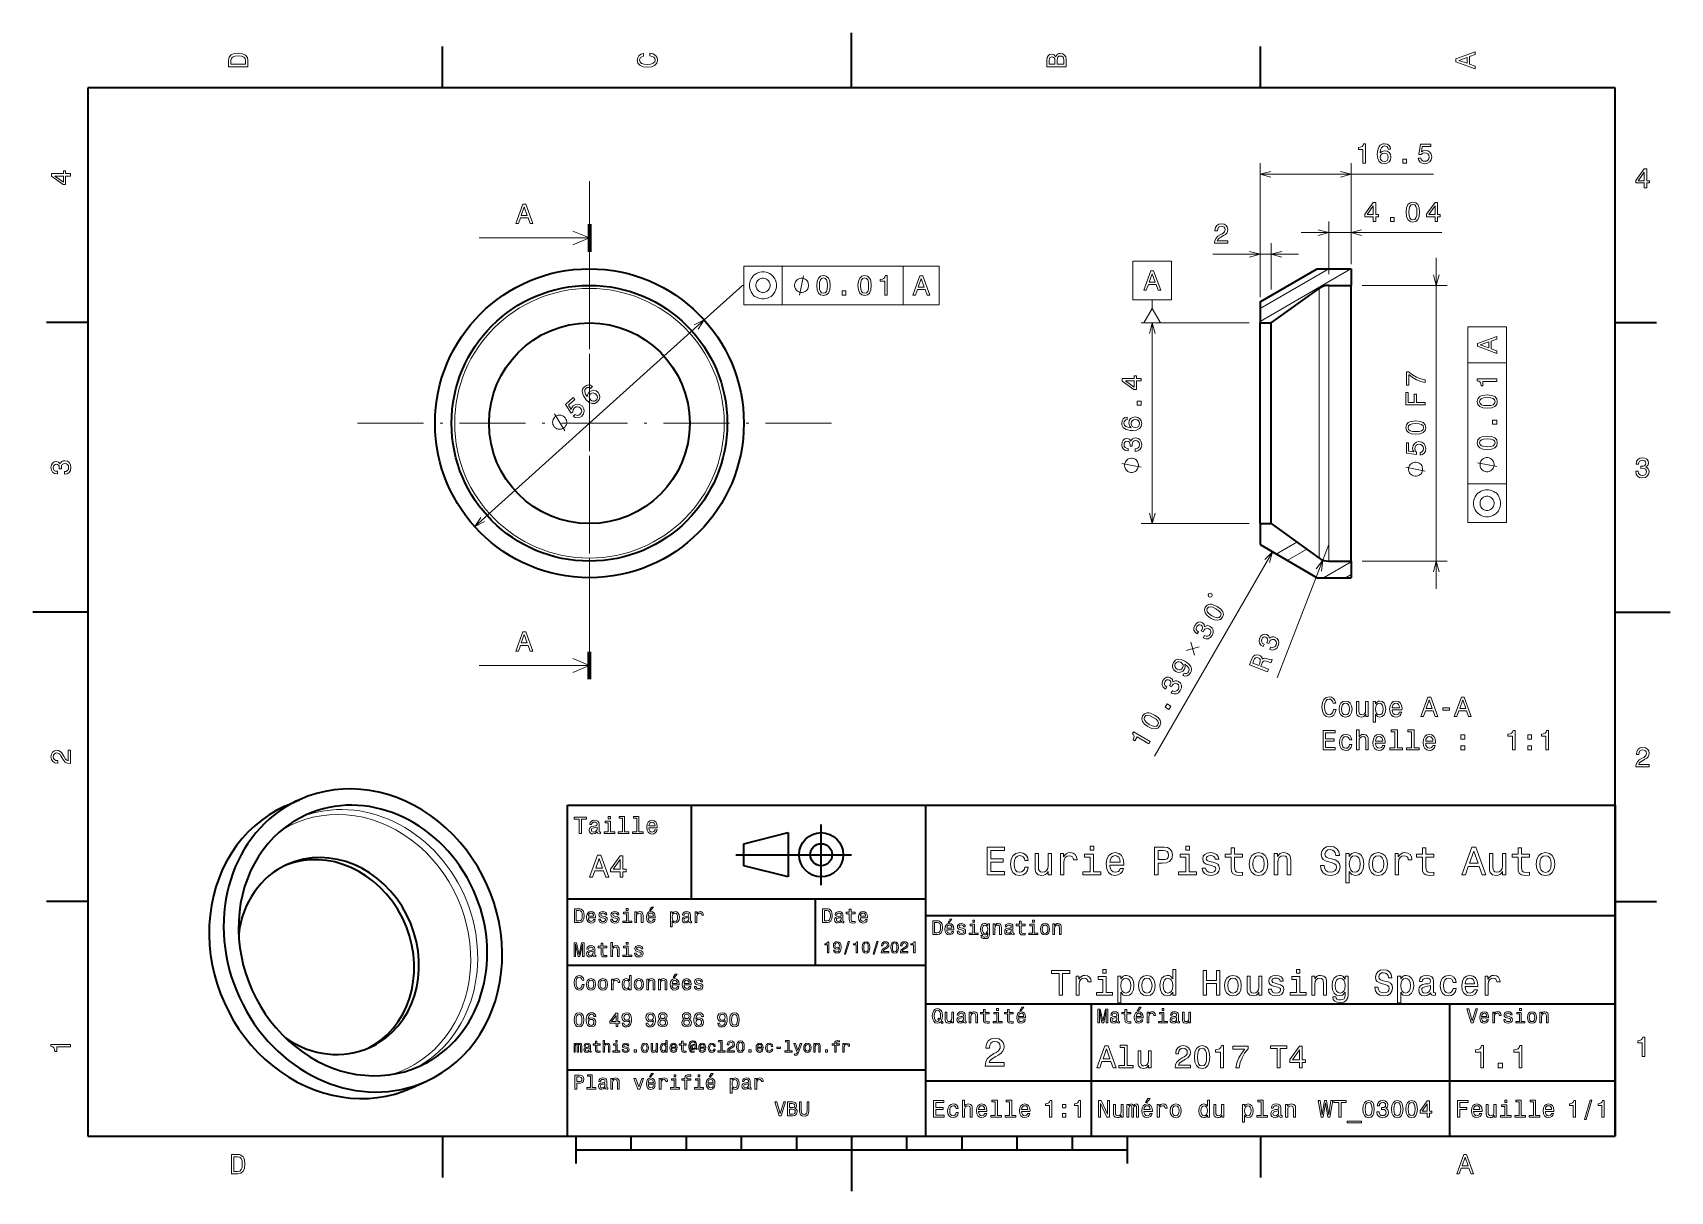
# Model space of a CAD drawing. Extents: x 0 to 297, y 0 to 210.
import ezdxf

# ---------------------------------------------------------------- set-up
doc = ezdxf.new("R2010")
doc.units = 0
doc.linetypes.add('DASHDOT', pattern=[18.5, 12, -3, 0.5, -3])

msp = doc.modelspace()

# ---------------------------------------------------------------- linework, layer by layer
at = {"color": 7, "lineweight": 35, "ltscale": 0.25}
for p, q in [((148.5, 200), (148.5, 210)), ((10, 105), (0, 105)), ((287, 105), (297, 105)), ((192, 10), (192, 20)), ((148.5, 10), (148.5, 0))]:
    msp.add_line(p, q, dxfattribs=at)
at = {"color": 7, "lineweight": 35, "ltscale": 0.1875}
for p, q in [((74.300003, 200), (74.300003, 207.5)), ((222.699997, 200), (222.699997, 207.5)), ((10, 157.5), (2.5, 157.5)), ((287, 157.5), (294.5, 157.5)), ((10, 52.5), (2.5, 52.5)), ((287, 52.5), (294.5, 52.5)), ((74.300003, 10), (74.300003, 2.5)), ((222.699997, 10), (222.699997, 2.5))]:
    msp.add_line(p, q, dxfattribs=at)
at = {"color": 7, "lineweight": 35}
for p, q in [((287, 200), (10, 200)), ((10, 200), (10, 10)), ((287, 10), (287, 200)), ((239.097412, 117.274002), (239.097412, 164.213562)), ((222.597412, 123.241562), (222.597412, 157.413559)), ((224.597412, 123.241562), (224.597412, 157.413559)), ((97, 10), (97, 70)), ((97, 70), (287, 70)), ((162, 10), (162, 70)), ((287, 70), (287, 10)), ((127.5, 61), (148.5, 61)), ((97, 53), (162, 53)), ((162, 50), (287, 50)), ((97, 41), (162, 41)), ((162, 34), (287, 34)), ((257, 10), (257, 34)), ((97, 22), (162, 22)), ((162, 20), (287, 20)), ((10, 10), (287, 10)), ((97, 10), (287, 10)), ((98.5, 7.5), (198.5, 7.5))]:
    msp.add_line(p, q, dxfattribs=at)
at = {"color": 7, "lineweight": 13}
for p, q in [((222.597412, 162.082703), (222.597412, 186.363937)), ((222.597412, 184.363937), (254.069839, 184.363937)), ((100.968216, 172.813568), (80.968216, 172.813568)), ((230.060455, 173.778275), (255.578186, 173.778275)), ((128.944031, 167.704208), (164.424149, 167.704208)), ((254.55806, 109.213562), (254.55806, 169.213562)), ((233.314316, 117.765915), (233.314316, 163.65303)), ((235.060455, 117.274002), (235.060455, 164.213562)), ((128.944031, 160.704208), (164.424149, 160.704208)), ((80.161407, 120.476517), (121.775024, 157.950607)), ((203.04039, 121.013565), (203.04039, 157.413559)), ((260.278717, 121.206154), (260.278717, 156.686264)), ((267.278717, 121.206154), (267.278717, 156.686264)), ((224.852051, 115.91185), (203.461609, 78.862518)), ((235.060455, 117.213562), (225.682144, 93.087082)), ((100.968216, 95.301353), (80.968216, 95.301353))]:
    msp.add_line(p, q, dxfattribs=at)
at = {"color": 7, "lineweight": 13, "ltscale": 0.457031}
msp.add_line((239.097412, 168.082703), (239.097412, 186.363937), dxfattribs=at)
at = {"color": 7, "linetype": 'DASHDOT', "lineweight": 13}
for p, q in [((100.968216, 183.125763), (100.968216, 95.301353)), ((100.968216, 170.313568), (100.968216, 97.801353)), ((144.880432, 139.213562), (57.056007, 139.213562))]:
    msp.add_line(p, q, dxfattribs=at)
at = {"color": 7, "lineweight": 100, "ltscale": 0.125}
for p, q in [((100.968216, 175.313568), (100.968216, 170.313568)), ((100.968216, 92.801353), (100.968216, 97.801353))]:
    msp.add_line(p, q, dxfattribs=at)
at = {"color": 7, "lineweight": 13, "ltscale": 0.239118}
msp.add_line((235.060455, 166.213562), (235.060455, 175.778275), dxfattribs=at)
at = {"color": 7, "lineweight": 13, "ltscale": 0.164118}
msp.add_line((239.097412, 169.213562), (239.097412, 175.778275), dxfattribs=at)
at = {"color": 7, "lineweight": 13, "ltscale": 0.388527}
msp.add_line((214.05632, 169.846466), (229.597412, 169.846466), dxfattribs=at)
at = {"color": 7, "lineweight": 13, "ltscale": 0.114045}
msp.add_line((222.597412, 167.284683), (222.597412, 171.846466), dxfattribs=at)
at = {"color": 7, "lineweight": 13, "ltscale": 0.209045}
msp.add_line((224.597412, 163.48468), (224.597412, 171.846466), dxfattribs=at)
at = {"color": 7, "lineweight": 13, "ltscale": 0.175}
for p, q in [((128.944031, 167.704208), (128.944031, 160.704208)), ((135.944031, 167.704208), (135.944031, 160.704208)), ((157.888123, 167.704208), (157.888123, 160.704208)), ((164.424149, 167.704208), (164.424149, 160.704208)), ((260.278717, 156.686264), (267.278717, 156.686264)), ((260.278717, 150.150238), (267.278717, 150.150253)), ((260.278717, 128.206146), (267.278717, 128.206161)), ((260.278717, 121.206154), (267.278717, 121.206154))]:
    msp.add_line(p, q, dxfattribs=at)
at = {"color": 7, "lineweight": 35, "ltscale": 0.3}
for p, q in [((222.597412, 161.213562), (232.989716, 167.213562)), ((222.597412, 117.213562), (232.989716, 111.213562)), ((142, 41), (142, 53))]:
    msp.add_line(p, q, dxfattribs=at)
at = {"color": 7, "lineweight": 13, "ltscale": 0.47624}
msp.add_line((222.597412, 157.688766), (239.094833, 167.213562), dxfattribs=at)
at = {"color": 7, "lineweight": 13, "ltscale": 0.36077}
msp.add_line((222.597412, 159.998169), (235.094833, 167.213562), dxfattribs=at)
at = {"color": 7, "lineweight": 35, "ltscale": 0.152692}
for p, q in [((232.989716, 167.213562), (239.097412, 167.213562)), ((232.989716, 111.213562), (239.097412, 111.213562))]:
    msp.add_line(p, q, dxfattribs=at)
at = {"color": 7, "lineweight": 35, "ltscale": 0.075}
for p, q in [((239.097412, 167.213562), (239.097412, 164.213562)), ((239.097412, 114.213562), (239.097412, 111.213562))]:
    msp.add_line(p, q, dxfattribs=at)
at = {"color": 7, "lineweight": 35, "ltscale": 0.267997}
for p, q in [((224.597412, 157.413559), (233.314316, 163.65303)), ((224.597412, 121.013565), (233.314316, 114.774094)), ((224.597412, 121.013565), (233.314316, 114.774094))]:
    msp.add_line(p, q, dxfattribs=at)
at = {"color": 7, "lineweight": 35, "ltscale": 0.100924}
for p, q in [((235.060455, 164.213562), (239.097412, 164.213562)), ((235.060455, 114.213562), (239.097412, 114.213562)), ((235.060455, 114.213562), (239.097412, 114.213562))]:
    msp.add_line(p, q, dxfattribs=at)
at = {"color": 7, "lineweight": 13, "ltscale": 0.386516}
for p, q in [((241.097412, 164.213562), (256.558044, 164.213562)), ((241.097412, 114.213562), (256.558044, 114.213562))]:
    msp.add_line(p, q, dxfattribs=at)
at = {"color": 7, "lineweight": 13, "ltscale": 0.03907}
msp.add_line((203.04039, 160.011642), (203.04039, 161.574448), dxfattribs=at)
at = {"color": 7, "lineweight": 35, "ltscale": 0.095}
for p, q in [((222.597412, 161.213562), (222.597412, 157.413559)), ((222.597412, 121.013565), (222.597412, 117.213562))]:
    msp.add_line(p, q, dxfattribs=at)
at = {"color": 7, "lineweight": 13, "ltscale": 0.488926}
for p, q in [((220.597412, 157.413559), (201.04039, 157.413559)), ((220.597412, 121.013565), (201.04039, 121.013565))]:
    msp.add_line(p, q, dxfattribs=at)
at = {"color": 7, "lineweight": 35, "ltscale": 0.05}
for p, q in [((222.597412, 157.413559), (224.597412, 157.413559)), ((222.597412, 121.013565), (224.597412, 121.013565)), ((222.597412, 121.013565), (224.597412, 121.013565))]:
    msp.add_line(p, q, dxfattribs=at)
at = {"color": 7, "lineweight": 35, "ltscale": 0.0557}
for p, q in [((222.597412, 121.013565), (222.597412, 123.241562)), ((224.597412, 121.013565), (224.597412, 123.241562))]:
    msp.add_line(p, q, dxfattribs=at)
at = {"color": 7, "lineweight": 13, "ltscale": 0.01376}
msp.add_line((222.597412, 120.738358), (223.074081, 121.013565), dxfattribs=at)
at = {"color": 7, "lineweight": 13, "ltscale": 0.107678}
msp.add_line((225.544861, 115.511856), (229.274948, 117.665428), dxfattribs=at)
at = {"color": 7, "lineweight": 13, "ltscale": 0.101498}
msp.add_line((227.544861, 114.357155), (231.060837, 116.387108), dxfattribs=at)
at = {"color": 7, "lineweight": 13, "ltscale": 0.074796}
msp.add_line((233.314316, 114.774094), (233.314316, 117.765915), dxfattribs=at)
at = {"color": 7, "lineweight": 13, "ltscale": 0.076511}
msp.add_line((235.060455, 114.213562), (235.060455, 117.274002), dxfattribs=at)
at = {"color": 7, "lineweight": 35, "ltscale": 0.076511}
msp.add_line((239.097412, 114.213562), (239.097412, 117.274002), dxfattribs=at)
at = {"color": 7, "lineweight": 13, "ltscale": 0.144263}
msp.add_line((234.099991, 111.213562), (239.097412, 114.098824), dxfattribs=at)
at = {"color": 7, "lineweight": 13, "ltscale": 0.028793}
msp.add_line((238.099991, 111.213562), (239.097412, 111.789429), dxfattribs=at)
at = {"color": 7, "lineweight": 35, "ltscale": 0.072198}
for p, q in [((45.741371, 69.793549), (48.374092, 70.980522)), ((68.759758, 18.74305), (71.392479, 19.930019))]:
    msp.add_line(p, q, dxfattribs=at)
at = {"color": 7, "lineweight": 35, "ltscale": 0.425}
msp.add_line((119.5, 53), (119.5, 70), dxfattribs=at)
at = {"color": 7, "lineweight": 35, "ltscale": 0.275}
msp.add_line((143, 55.5), (143, 66.5), dxfattribs=at)
at = {"color": 7, "lineweight": 35, "ltscale": 0.206155}
for p, q in [((129, 63), (137, 65)), ((137, 57), (129, 59))]:
    msp.add_line(p, q, dxfattribs=at)
at = {"color": 7, "lineweight": 35, "ltscale": 0.1}
msp.add_line((129, 59), (129, 63), dxfattribs=at)
at = {"color": 7, "lineweight": 35, "ltscale": 0.2}
msp.add_line((137, 65), (137, 57), dxfattribs=at)
at = {"color": 7, "lineweight": 35, "ltscale": 0.35}
msp.add_line((192, 20), (192, 34), dxfattribs=at)
at = {"color": 7, "lineweight": 35, "ltscale": 0.125}
for p, q in [((98.5, 10), (98.5, 5)), ((198.5, 10), (198.5, 5))]:
    msp.add_line(p, q, dxfattribs=at)
at = {"color": 7, "lineweight": 35, "ltscale": 0.0625}
for p, q in [((108.5, 10), (108.5, 7.5)), ((118.5, 10), (118.5, 7.5)), ((128.5, 10), (128.5, 7.5)), ((138.5, 10), (138.5, 7.5)), ((158.5, 10), (158.5, 7.5)), ((168.5, 10), (168.5, 7.5)), ((178.5, 10), (178.5, 7.5)), ((188.5, 10), (188.5, 7.5))]:
    msp.add_line(p, q, dxfattribs=at)
at = {"color": 7, "lineweight": 13}
for points in [[(35.533215, 204.994965), (35.533215, 203.829971), (39.033215, 203.829971), (39.033215, 204.994965), (38.922264, 205.544678), (38.584366, 205.953171), (38.034657, 206.205338), (37.283215, 206.296112), (36.516644, 206.215424), (36.21405, 206.114563), (35.971977, 205.973343), (35.644165, 205.56485), (35.563473, 205.297562)], [(35.951801, 204.959656), (36.027451, 205.342941), (36.259438, 205.605194), (36.672985, 205.761536), (37.283215, 205.811966), (37.873272, 205.756485), (38.286816, 205.600143), (38.533936, 205.332855), (38.614628, 204.959656), (38.614628, 204.298996), (35.951801, 204.298996)], [(111.93206, 205.817017), (112.35569, 205.716141), (112.658287, 205.549713), (112.844887, 205.317734), (112.905403, 205.045395), (112.814629, 204.71759), (112.54229, 204.460388), (112.098488, 204.28891), (111.483215, 204.233429), (110.872986, 204.28891), (110.424141, 204.455338), (110.151802, 204.71254), (110.055984, 205.045395), (110.106415, 205.287476), (110.247627, 205.494247), (110.474571, 205.655624), (110.787247, 205.766571), (110.787247, 206.245682), (110.308144, 206.094391), (109.94503, 205.832138), (109.718086, 205.474075), (109.637398, 205.045395), (109.763474, 204.510818), (110.116501, 204.10231), (110.696472, 203.840057), (111.483215, 203.749283), (112.269958, 203.840057), (112.84993, 204.10231), (113.208, 204.510818), (113.329041, 205.045395), (113.233215, 205.51442), (112.965927, 205.892654), (112.527161, 206.159943), (111.93206, 206.301163)], [(185.542007, 205.630417), (185.249496, 205.983429), (185.052811, 206.074219), (184.81073, 206.104477), (184.432495, 206.03891), (184.160156, 205.842224), (183.993729, 205.524506), (183.933212, 205.080704), (183.933212, 203.835022), (187.433212, 203.835022), (187.433212, 205.151306), (187.36261, 205.620331), (187.155838, 205.968307), (186.828018, 206.185165), (186.384216, 206.260818), (186.08667, 206.215424), (185.839554, 206.094391), (185.65799, 205.897705)], [(185.385666, 204.984879), (185.385666, 204.298996), (184.351807, 204.298996), (184.351807, 205.025223), (184.382065, 205.297562), (184.472839, 205.489197), (184.629181, 205.605194), (184.86116, 205.645538), (185.093155, 205.600143), (185.254532, 205.479111), (185.355408, 205.272339)], [(187.014618, 205.095825), (187.014618, 204.298996), (185.809296, 204.298996), (185.809296, 205.050446), (185.844589, 205.368164), (185.9505, 205.595108), (186.132065, 205.731277), (186.394302, 205.776657), (186.671692, 205.731277), (186.863327, 205.605194), (186.979324, 205.393372)], [(261.633209, 203.466858), (261.633209, 203.930847), (260.604401, 204.298996), (260.604401, 205.695969), (261.633209, 206.064133), (261.633209, 206.538193), (258.128174, 205.257217), (258.128174, 204.742798)], [(260.17572, 204.460388), (258.632477, 205), (260.17572, 205.539627)], [(241.252991, 186.363937), (241.711914, 186.363937), (241.711914, 189.88916), (241.368988, 189.88916), (241.278198, 189.581512), (241.096649, 189.374741), (240.819275, 189.253708), (240.435989, 189.213364), (240.435989, 188.855286), (241.252991, 188.855286)], [(246.290161, 188.920853), (246.194336, 189.329361), (245.972443, 189.631958), (245.629501, 189.823593), (245.185699, 189.88916), (244.888153, 189.853851), (244.630936, 189.758026), (244.403992, 189.601685), (244.212357, 189.379791), (244.06105, 189.102417), (243.950104, 188.764511), (243.879501, 188.366104), (243.859329, 187.917252), (243.940018, 187.201111), (244.187134, 186.681656), (244.585556, 186.368988), (245.130219, 186.263077), (245.619415, 186.353851), (245.992615, 186.590881), (246.23468, 186.964081), (246.320419, 187.438141), (246.23468, 187.917252), (246.002701, 188.2854), (245.644623, 188.517395), (245.200821, 188.598083), (244.721725, 188.497223), (244.363647, 188.209763), (244.439301, 188.764511), (244.600677, 189.162933), (244.847794, 189.399963), (245.190735, 189.480652), (245.442902, 189.440308), (245.634552, 189.334396), (245.76062, 189.157883), (245.826187, 188.920853)], [(245.831238, 187.433105), (245.775757, 187.115387), (245.634552, 186.873306), (245.407593, 186.711914), (245.125183, 186.661484), (244.827621, 186.711914), (244.600677, 186.868256), (244.454422, 187.110336), (244.409042, 187.428055), (244.459473, 187.740738), (244.600677, 187.977768), (244.832672, 188.129059), (245.145355, 188.18454), (245.417679, 188.129059), (245.634552, 187.982819), (245.775757, 187.745789)], [(248.467834, 186.363937), (249.163788, 186.363937), (249.163788, 187.115387), (248.467834, 187.115387)], [(251.301117, 187.276764), (251.412064, 186.86322), (251.65918, 186.540451), (252.022293, 186.338715), (252.486267, 186.263077), (252.995636, 186.353851), (253.394058, 186.600967), (253.64621, 186.994339), (253.742035, 187.498657), (253.656296, 187.967682), (253.41423, 188.335846), (253.03598, 188.572876), (252.546783, 188.6586), (252.168549, 188.598083), (251.876038, 188.431656), (252.017258, 189.374741), (253.5504, 189.374741), (253.5504, 189.788284), (251.679352, 189.788284), (251.401978, 187.932373), (251.805435, 187.932373), (252.097946, 188.169418), (252.471146, 188.255142), (252.793915, 188.199677), (253.041031, 188.038284), (253.197372, 187.791168), (253.252838, 187.47345), (253.197372, 187.155731), (253.03598, 186.9086), (252.788864, 186.752258), (252.471146, 186.696793), (252.203857, 186.732086), (251.997086, 186.848083), (251.845779, 187.029648), (251.770142, 187.276764)], [(6.833213, 184.02739), (6.833213, 184.481277), (5.965778, 184.481277), (5.965778, 184.98056), (5.56232, 184.98056), (5.56232, 184.481277), (3.408862, 184.481277), (3.408862, 184.022339), (5.521974, 182.489197), (5.965778, 182.489197), (5.965778, 184.02739)], [(292.277374, 181.916794), (292.731262, 181.916794), (292.731262, 182.784225), (293.23056, 182.784225), (293.23056, 183.187683), (292.731262, 183.187683), (292.731262, 185.341141), (292.272339, 185.341141), (290.739197, 183.228027), (290.739197, 182.784225), (292.277374, 182.784225)], [(291.162842, 183.187683), (292.277374, 184.756134), (292.277374, 183.187683)], [(5.56232, 182.912827), (3.993876, 184.02739), (5.56232, 184.02739)], [(87.619888, 175.438568), (88.083862, 175.438568), (88.452019, 176.467392), (89.848991, 176.467392), (90.217148, 175.438568), (90.691216, 175.438568), (89.410233, 178.943619), (88.895821, 178.943619)], [(88.613403, 176.896057), (89.15303, 178.439285), (89.692657, 176.896057)], [(243.129486, 175.778275), (243.583374, 175.778275), (243.583374, 176.645706), (244.082657, 176.645706), (244.082657, 177.049164), (243.583374, 177.049164), (243.583374, 179.202621), (243.124451, 179.202621), (241.591309, 177.089508), (241.591309, 176.645706), (243.129486, 176.645706)], [(242.014938, 177.049164), (243.129486, 178.617615), (243.129486, 177.049164)], [(249.108734, 177.48793), (249.184387, 176.696136), (249.421417, 176.131302), (249.799667, 175.788361), (250.324158, 175.677414), (250.843613, 175.788361), (251.221848, 176.131302), (251.453842, 176.696136), (251.534531, 177.48793), (251.453842, 178.274673), (251.358017, 178.587357), (251.221848, 178.844559), (250.843613, 179.1875), (250.324158, 179.303497), (249.799667, 179.1875), (249.421417, 178.839508), (249.184387, 178.274673)], [(249.592896, 177.48793), (249.63324, 178.09816), (249.759323, 178.536926), (249.986267, 178.794128), (250.324158, 178.884903), (250.657013, 178.794128), (250.883957, 178.536926), (251.01004, 178.09816), (251.050385, 177.48793), (251.01004, 176.87265), (250.883957, 176.433899), (250.657013, 176.176697), (250.324158, 176.090958), (249.986267, 176.176697), (249.759323, 176.433899), (249.63324, 176.87265)], [(254.337555, 175.778275), (254.791443, 175.778275), (254.791443, 176.645706), (255.290726, 176.645706), (255.290726, 177.049164), (254.791443, 177.049164), (254.791443, 179.202621), (254.33252, 179.202621), (252.799377, 177.089508), (252.799377, 176.645706), (254.337555, 176.645706)], [(253.223007, 177.049164), (254.337555, 178.617615), (254.337555, 177.049164)], [(214.343781, 171.846466), (216.749405, 171.846466), (216.749405, 172.280182), (214.848099, 172.280182), (214.95401, 172.517212), (215.135559, 172.713898), (215.695358, 173.071976), (215.99292, 173.223267), (216.32576, 173.440125), (216.562805, 173.692291), (216.698959, 173.989838), (216.749405, 174.327728), (216.663666, 174.751373), (216.426636, 175.084213), (216.063522, 175.296036), (215.594498, 175.371674), (215.110352, 175.28595), (214.742188, 175.04892), (214.505157, 174.67067), (214.424469, 174.171387), (214.424469, 174.100784), (214.883408, 174.100784), (214.883408, 174.141144), (214.928787, 174.48407), (215.064957, 174.736237), (215.281815, 174.897614), (215.56929, 174.953094), (215.861786, 174.902664), (216.078644, 174.776581), (216.219864, 174.579895), (216.270294, 174.332779), (216.234985, 174.100784), (216.13916, 173.904099), (215.977783, 173.732635), (215.75589, 173.581329), (215.458328, 173.419952), (214.964096, 173.107269), (214.616119, 172.774414), (214.409348, 172.370956), (214.343781, 171.861603)], [(246.240158, 175.778275), (246.936111, 175.778275), (246.936111, 176.529724), (246.240158, 176.529724)], [(134.894028, 164.204208), (134.894028, 164.437546), (134.835693, 164.787537), (134.777359, 164.96254), (134.719025, 165.137543), (134.602371, 165.37088), (134.427368, 165.662537), (134.310699, 165.83754), (134.194031, 165.954208), (134.077362, 166.070877), (133.902359, 166.187546), (133.610703, 166.362549), (133.377365, 166.479202), (133.202362, 166.537537), (133.027359, 166.595871), (132.677368, 166.654205), (132.444031, 166.654205), (132.210693, 166.654205), (131.860703, 166.595871), (131.685699, 166.537537), (131.510696, 166.479202), (131.277359, 166.362549), (130.985703, 166.187546), (130.810699, 166.070877), (130.694031, 165.954208), (130.577362, 165.83754), (130.460693, 165.662537), (130.28569, 165.37088), (130.169037, 165.137543), (130.110703, 164.96254), (130.052368, 164.787537), (129.994034, 164.437546), (129.994034, 164.204208), (129.994034, 163.970871), (130.052368, 163.62088), (130.110703, 163.445877), (130.169037, 163.270874), (130.28569, 163.037537), (130.460693, 162.74588), (130.577362, 162.570877), (130.694031, 162.454208), (130.810699, 162.33754), (130.985703, 162.220871), (131.277359, 162.045868), (131.510696, 161.929214), (131.685699, 161.87088), (131.860703, 161.812546), (132.210693, 161.754211), (132.444031, 161.754211), (132.677368, 161.754211), (133.027359, 161.812546), (133.202362, 161.87088), (133.377365, 161.929214), (133.610703, 162.045868), (133.902359, 162.220871), (134.077362, 162.33754), (134.194031, 162.454208), (134.310699, 162.570877), (134.427368, 162.74588), (134.602371, 163.037537), (134.719025, 163.270874), (134.777359, 163.445877), (134.835693, 163.62088), (134.894028, 163.970871)], [(199.54039, 168.574448), (199.54039, 161.574448), (206.54039, 161.574448), (206.54039, 168.574448)], [(201.507248, 163.324448), (201.971222, 163.324448), (202.339386, 164.353271), (203.736359, 164.353271), (204.104507, 163.324448), (204.578583, 163.324448), (203.297592, 166.829498), (202.783188, 166.829498)], [(202.500763, 164.781937), (203.04039, 166.325165), (203.580017, 164.781937)], [(133.727371, 164.204208), (133.727371, 164.320877), (133.669037, 164.554214), (133.610703, 164.729202), (133.552368, 164.845871), (133.435699, 165.020874), (133.260696, 165.195877), (133.085693, 165.312546), (132.969025, 165.37088), (132.794037, 165.429214), (132.560699, 165.487549), (132.444031, 165.487549), (132.327362, 165.487549), (132.094025, 165.429214), (131.919037, 165.37088), (131.802368, 165.312546), (131.627365, 165.195877), (131.452362, 165.020874), (131.335693, 164.845871), (131.277359, 164.729202), (131.219025, 164.554214), (131.16069, 164.320877), (131.16069, 164.204208), (131.16069, 164.08754), (131.219025, 163.854202), (131.277359, 163.679214), (131.335693, 163.562546), (131.452362, 163.387543), (131.627365, 163.21254), (131.802368, 163.095871), (131.919037, 163.037537), (132.094025, 162.979202), (132.327362, 162.920868), (132.444031, 162.920868), (132.560699, 162.920868), (132.794037, 162.979202), (132.969025, 163.037537), (133.085693, 163.095871), (133.260696, 163.21254), (133.435699, 163.387543), (133.552368, 163.562546), (133.610703, 163.679214), (133.669037, 163.854202), (133.727371, 164.08754)], [(140.727371, 164.204208), (140.727371, 164.320877), (140.669037, 164.554214), (140.610703, 164.729202), (140.552368, 164.845871), (140.435699, 165.020874), (140.260696, 165.195877), (140.085693, 165.312546), (139.969025, 165.37088), (139.794037, 165.429214), (139.560699, 165.487549), (139.444031, 165.487549), (139.327362, 165.487549), (139.094025, 165.429214), (138.919037, 165.37088), (138.802368, 165.312546), (138.627365, 165.195877), (138.452362, 165.020874), (138.335693, 164.845871), (138.277359, 164.729202), (138.219025, 164.554214), (138.16069, 164.320877), (138.16069, 164.204208), (138.16069, 164.08754), (138.219025, 163.854202), (138.277359, 163.679214), (138.335693, 163.562546), (138.452362, 163.387543), (138.627365, 163.21254), (138.802368, 163.095871), (138.919037, 163.037537), (139.094025, 162.979202), (139.327362, 162.920868), (139.444031, 162.920868), (139.560699, 162.920868), (139.794037, 162.979202), (139.969025, 163.037537), (140.085693, 163.095871), (140.260696, 163.21254), (140.435699, 163.387543), (140.552368, 163.562546), (140.610703, 163.679214), (140.669037, 163.854202), (140.727371, 164.08754)], [(142.196625, 164.163864), (142.272278, 163.37207), (142.509308, 162.807236), (142.887543, 162.464294), (143.412048, 162.353348), (143.931488, 162.464294), (144.309738, 162.807236), (144.541718, 163.37207), (144.622421, 164.163864), (144.541718, 164.950607), (144.445908, 165.26329), (144.309738, 165.520493), (143.931488, 165.863434), (143.412048, 165.979431), (142.887543, 165.863434), (142.509308, 165.515442), (142.272278, 164.950607)], [(142.680771, 164.163864), (142.721115, 164.774094), (142.847198, 165.21286), (143.074142, 165.470062), (143.412048, 165.560837), (143.744888, 165.470062), (143.971848, 165.21286), (144.097916, 164.774094), (144.13826, 164.163864), (144.097916, 163.548584), (143.971848, 163.109833), (143.744888, 162.852631), (143.412048, 162.766891), (143.074142, 162.852631), (142.847198, 163.109833), (142.721115, 163.548584)], [(149.668671, 164.163864), (149.744324, 163.37207), (149.981354, 162.807236), (150.359589, 162.464294), (150.884094, 162.353348), (151.403534, 162.464294), (151.781784, 162.807236), (152.013763, 163.37207), (152.094467, 164.163864), (152.013763, 164.950607), (151.917953, 165.26329), (151.781784, 165.520493), (151.403534, 165.863434), (150.884094, 165.979431), (150.359589, 165.863434), (149.981354, 165.515442), (149.744324, 164.950607)], [(150.152817, 164.163864), (150.193161, 164.774094), (150.319244, 165.21286), (150.546188, 165.470062), (150.884094, 165.560837), (151.216934, 165.470062), (151.443878, 165.21286), (151.569962, 164.774094), (151.610306, 164.163864), (151.569962, 163.548584), (151.443878, 163.109833), (151.216934, 162.852631), (150.884094, 162.766891), (150.546188, 162.852631), (150.319244, 163.109833), (150.193161, 163.548584)], [(154.529327, 162.454208), (154.988266, 162.454208), (154.988266, 165.979431), (154.645325, 165.979431), (154.55455, 165.671783), (154.372986, 165.465012), (154.095612, 165.343979), (153.712326, 165.303635), (153.712326, 164.945557), (154.529327, 164.945557)], [(146.800079, 162.454208), (147.496048, 162.454208), (147.496048, 163.205643), (146.800079, 163.205643)], [(204.54039, 157.413559), (203.04039, 160.011642), (201.54039, 157.413559)], [(252.55806, 146.599915), (252.55806, 147.109283), (251.725922, 147.275711), (250.949265, 147.568222), (250.228088, 147.981766), (249.552292, 148.521393), (249.133713, 148.521393), (249.133713, 146.120819), (249.592636, 146.120819), (249.592636, 148.037247), (250.273483, 147.482483), (250.984573, 147.063904), (251.741058, 146.771393)], [(101.531563, 145.85318), (101.186996, 146.092606), (100.819611, 146.168976), (100.436531, 146.081894), (100.062866, 145.833633), (99.865379, 145.608276), (99.738373, 145.36496), (99.674347, 145.096924), (99.680435, 144.803772), (99.753616, 144.496414), (99.897285, 144.171082), (100.111427, 143.827774), (100.396797, 143.480728), (100.935989, 143.002563), (101.467224, 142.781921), (101.972527, 142.816177), (102.448143, 143.101959), (102.750916, 143.49678), (102.869621, 143.922653), (102.799774, 144.361969), (102.546249, 144.771622), (102.161926, 145.070267), (101.743179, 145.188614), (101.321854, 145.121384), (100.938065, 144.884369), (100.649536, 144.4888), (100.575821, 144.035568), (100.260803, 144.498428), (100.11412, 144.902496), (100.13913, 145.244003), (100.339973, 145.533447), (100.554352, 145.672211), (100.767639, 145.721756), (100.979446, 145.674957), (101.186783, 145.542694)], [(201.04039, 146.878311), (201.04039, 147.332199), (200.172958, 147.332199), (200.172958, 147.831482), (199.769501, 147.831482), (199.769501, 147.332199), (197.616043, 147.332199), (197.616043, 146.87326), (199.729156, 145.340118), (200.172958, 145.340118), (200.172958, 146.878311)], [(199.769501, 145.763748), (198.20105, 146.878311), (199.769501, 146.878311)], [(265.528717, 146.791458), (265.528717, 147.250397), (262.00351, 147.250397), (262.00351, 146.907455), (262.311127, 146.816681), (262.517914, 146.635117), (262.638947, 146.357742), (262.679291, 145.974457), (263.037354, 145.974457), (263.037354, 146.791458)], [(98.02668, 140.484467), (98.385857, 140.251404), (98.785484, 140.176926), (99.190308, 140.270004), (99.585709, 140.524277), (99.903473, 140.932587), (100.034164, 141.382828), (99.958313, 141.843887), (99.692032, 142.282776), (99.314468, 142.573929), (98.888214, 142.685516), (98.448532, 142.608536), (98.027634, 142.344894), (97.787064, 142.046814), (97.681068, 141.727402), (97.154907, 142.52269), (98.294189, 143.548645), (98.017456, 143.855957), (96.627083, 142.603882), (97.662903, 141.039154), (97.962708, 141.309128), (98.021454, 141.681015), (98.241409, 141.994461), (98.518379, 142.16922), (98.810005, 142.214661), (99.091553, 142.135651), (99.34539, 141.936676), (99.516777, 141.663452), (99.562225, 141.371826), (99.483208, 141.090286), (99.284233, 140.836441), (99.061981, 140.683807), (98.830711, 140.631638), (98.596786, 140.665314), (98.375206, 140.798325)], [(102.186104, 144.440521), (102.357491, 144.167297), (102.414551, 143.892914), (102.353905, 143.621124), (102.177788, 143.394653), (101.922928, 143.233017), (101.649666, 143.197327), (101.37899, 143.279343), (101.132645, 143.485062), (100.960884, 143.75116), (100.907204, 144.021805), (100.978348, 144.289474), (101.173576, 144.539932), (101.413071, 144.680954), (101.672089, 144.717392), (101.935638, 144.635742)], [(201.04039, 142.516922), (201.04039, 143.212891), (200.288956, 143.212891), (200.288956, 142.516922)], [(252.55806, 142.531052), (252.55806, 143.000061), (250.949265, 143.000061), (250.949265, 144.472687), (250.530685, 144.472687), (250.530685, 143.000061), (249.481689, 143.000061), (249.481689, 144.810577), (249.05806, 144.810577), (249.05806, 142.531052)], [(263.819061, 141.930801), (264.61084, 142.006454), (265.17569, 142.243484), (265.518616, 142.621719), (265.629578, 143.146225), (265.518616, 143.665665), (265.17569, 144.043915), (264.61084, 144.275894), (263.819061, 144.356598), (263.032318, 144.275894), (262.719635, 144.180084), (262.462433, 144.043915), (262.119507, 143.665665), (262.00351, 143.146225), (262.119507, 142.621719), (262.467468, 142.243484), (263.032318, 142.006454)], [(263.819061, 142.414948), (263.208832, 142.455292), (262.770081, 142.581375), (262.512878, 142.808319), (262.422089, 143.146225), (262.512878, 143.479065), (262.770081, 143.706009), (263.208832, 143.832092), (263.819061, 143.872437), (264.434326, 143.832092), (264.873108, 143.706009), (265.13031, 143.479065), (265.216034, 143.146225), (265.13031, 142.808319), (264.873108, 142.581375), (264.434326, 142.455292)], [(96.524734, 140.258514), (96.446663, 140.345215), (96.247169, 140.479568), (96.086716, 140.570572), (95.965302, 140.61824), (95.761497, 140.670212), (95.514351, 140.683136), (95.306236, 140.652725), (95.180504, 140.618011), (95.011429, 140.54425), (94.798996, 140.431458), (94.712303, 140.353378), (94.62561, 140.275314), (94.491257, 140.075821), (94.400246, 139.915375), (94.352585, 139.793945), (94.300613, 139.590149), (94.287682, 139.343002), (94.318092, 139.134888), (94.352814, 139.009155), (94.426575, 138.840073), (94.539368, 138.627655), (94.617439, 138.540955), (94.695511, 138.454254), (94.895004, 138.319901), (95.055458, 138.228897), (95.176872, 138.181244), (95.380676, 138.129272), (95.627823, 138.116333), (95.835938, 138.146744), (95.96167, 138.181473), (96.130745, 138.255234), (96.34317, 138.368027), (96.429871, 138.446091), (96.516563, 138.52417), (96.650917, 138.723648), (96.74192, 138.884109), (96.789581, 139.005524), (96.841553, 139.20932), (96.854492, 139.456482), (96.824081, 139.664597), (96.789352, 139.790314), (96.715599, 139.959396), (96.602798, 140.171829)], [(198.483475, 140.339264), (198.074966, 140.243439), (197.772385, 140.02153), (197.580734, 139.678589), (197.515167, 139.234787), (197.550476, 138.937241), (197.646301, 138.680038), (197.802643, 138.453094), (198.024536, 138.261444), (198.30191, 138.110153), (198.639816, 137.999207), (199.038223, 137.928589), (199.487076, 137.908417), (200.203217, 137.98912), (200.722672, 138.236237), (201.035339, 138.634644), (201.141251, 139.179321), (201.050476, 139.668503), (200.813446, 140.041702), (200.440247, 140.283783), (199.966187, 140.369522), (199.487076, 140.283783), (199.118927, 140.051788), (198.886932, 139.693726), (198.806244, 139.249924), (198.907104, 138.770813), (199.194565, 138.41275), (198.639816, 138.488388), (198.241394, 138.64978), (198.004364, 138.896896), (197.923676, 139.239838), (197.96402, 139.491989), (198.069931, 139.68364), (198.246445, 139.809723), (198.483475, 139.875275)], [(199.971222, 139.880325), (200.288956, 139.824844), (200.531021, 139.68364), (200.692413, 139.456696), (200.742844, 139.174271), (200.692413, 138.876724), (200.536072, 138.64978), (200.293991, 138.503525), (199.976273, 138.45813), (199.663589, 138.50856), (199.426559, 138.64978), (199.275269, 138.88176), (199.219788, 139.194443), (199.275269, 139.466782), (199.421509, 139.68364), (199.658539, 139.824844)], [(250.848404, 137.21347), (251.640198, 137.289108), (252.205032, 137.526154), (252.547974, 137.904388), (252.65892, 138.428879), (252.547974, 138.948334), (252.205032, 139.326584), (251.640198, 139.558563), (250.848404, 139.639252), (250.061661, 139.558563), (249.748978, 139.462753), (249.491776, 139.326584), (249.148834, 138.948334), (249.032837, 138.428879), (249.148834, 137.904388), (249.496826, 137.526154), (250.061661, 137.289108)], [(265.528717, 139.06221), (265.528717, 139.758179), (264.777283, 139.758179), (264.777283, 139.06221)], [(250.848404, 137.697617), (250.238174, 137.737961), (249.799408, 137.864044), (249.542206, 138.090988), (249.451431, 138.428879), (249.542206, 138.761734), (249.799408, 138.988678), (250.238174, 139.114761), (250.848404, 139.155106), (251.463684, 139.114761), (251.902435, 138.988678), (252.159637, 138.761734), (252.245377, 138.428879), (252.159637, 138.090988), (251.902435, 137.864044), (251.463684, 137.737961)], [(263.819061, 134.458755), (264.61084, 134.534409), (265.17569, 134.771439), (265.518616, 135.149673), (265.629578, 135.674179), (265.518616, 136.193619), (265.17569, 136.571869), (264.61084, 136.803848), (263.819061, 136.884552), (263.032318, 136.803848), (262.719635, 136.708038), (262.462433, 136.571869), (262.119507, 136.193619), (262.00351, 135.674179), (262.119507, 135.149673), (262.467468, 134.771439), (263.032318, 134.534409)], [(199.940964, 134.121964), (199.976273, 134.121964), (200.460419, 134.202652), (200.823532, 134.439697), (201.055511, 134.812897), (201.141251, 135.307129), (201.055511, 135.831619), (200.833618, 136.224991), (200.480591, 136.477158), (200.026703, 136.567932), (199.729156, 136.527588), (199.487076, 136.416641), (199.300476, 136.235077), (199.164307, 135.993011), (198.891968, 136.320816), (198.458252, 136.436813), (198.06488, 136.36116), (197.767334, 136.144302), (197.580734, 135.791275), (197.515167, 135.307129), (197.595871, 134.853241), (197.817764, 134.505249), (198.170792, 134.278305), (198.639816, 134.202652), (198.67511, 134.202652), (198.67511, 134.651505), (198.352356, 134.691849), (198.120361, 134.822983), (197.979156, 135.03479), (197.928711, 135.332336), (197.96907, 135.594589), (198.074966, 135.78624), (198.246445, 135.902222), (198.478424, 135.947617), (198.725555, 135.902222), (198.891968, 135.781189), (198.992844, 135.569366), (199.023102, 135.281906), (199.018051, 135.08522), (199.416473, 135.08522), (199.406387, 135.332336), (199.451767, 135.65007), (199.572815, 135.8871), (199.769501, 136.028305), (200.026703, 136.078735), (200.319214, 136.02327), (200.536072, 135.877014), (200.672241, 135.64502), (200.717621, 135.337387), (200.667191, 135.019669), (200.5159, 134.787674), (200.273819, 134.641418), (199.940964, 134.585938)], [(251.645233, 133.442139), (252.058777, 133.553085), (252.381546, 133.800217), (252.583282, 134.163315), (252.65892, 134.627304), (252.568146, 135.136658), (252.32103, 135.53508), (251.927658, 135.787247), (251.42334, 135.883057), (250.954315, 135.797333), (250.586151, 135.555252), (250.349121, 135.177017), (250.263397, 134.68782), (250.323914, 134.30957), (250.490341, 134.017075), (249.547256, 134.158279), (249.547256, 135.691422), (249.133713, 135.691422), (249.133713, 133.820389), (250.989624, 133.542999), (250.989624, 133.946457), (250.752579, 134.238968), (250.666855, 134.612167), (250.722321, 134.934937), (250.883713, 135.182053), (251.130829, 135.338394), (251.448547, 135.393875), (251.766266, 135.338394), (252.013397, 135.177017), (252.169739, 134.929886), (252.225204, 134.612167), (252.189911, 134.344879), (252.073914, 134.138107), (251.892349, 133.986816), (251.645233, 133.911163)], [(263.819061, 134.942902), (263.208832, 134.983246), (262.770081, 135.109329), (262.512878, 135.336273), (262.422089, 135.674179), (262.512878, 136.007019), (262.770081, 136.233978), (263.208832, 136.360046), (263.819061, 136.400391), (264.434326, 136.360046), (264.873108, 136.233978), (265.13031, 136.007019), (265.216034, 135.674179), (265.13031, 135.336273), (264.873108, 135.109329), (264.434326, 134.983246)], [(5.73379, 129.979111), (5.769093, 129.979111), (6.253242, 130.059799), (6.616354, 130.296829), (6.848343, 130.670029), (6.934078, 131.164276), (6.848343, 131.688766), (6.626441, 132.082138), (6.273415, 132.334305), (5.819525, 132.425079), (5.521974, 132.384735), (5.279899, 132.273788), (5.0933, 132.092224), (4.957133, 131.850143), (4.684798, 132.177963), (4.251081, 132.293961), (3.857709, 132.218307), (3.560158, 132.00145), (3.373559, 131.648422), (3.307997, 131.164276), (3.388689, 130.710388), (3.610591, 130.362396), (3.963617, 130.135452), (4.432637, 130.059799), (4.46794, 130.059799), (4.46794, 130.508652), (4.145173, 130.548996), (3.913184, 130.680115), (3.771974, 130.891937), (3.721542, 131.189484), (3.761888, 131.451736), (3.867795, 131.643372), (4.039265, 131.759369), (4.271254, 131.804764), (4.518372, 131.759369), (4.684798, 131.638336), (4.785663, 131.426514), (4.815922, 131.139053), (4.810879, 130.942368), (5.209294, 130.942368), (5.199208, 131.189484), (5.244596, 131.507217), (5.365634, 131.744247), (5.56232, 131.885452), (5.819525, 131.935883), (6.112032, 131.880417), (6.328891, 131.734161), (6.465058, 131.502167), (6.510447, 131.194534), (6.460014, 130.876801), (6.308718, 130.644821), (6.066643, 130.498566), (5.73379, 130.443085)], [(199.29039, 132.874847), (199.173721, 132.874847), (198.940384, 132.816513), (198.765396, 132.758179), (198.648727, 132.699844), (198.473724, 132.583176), (198.298721, 132.408188), (198.182053, 132.233185), (198.123718, 132.116516), (198.065384, 131.941513), (198.00705, 131.708176), (198.00705, 131.591522), (198.00705, 131.474854), (198.065384, 131.241516), (198.123718, 131.066513), (198.182053, 130.949844), (198.298721, 130.774857), (198.473724, 130.599854), (198.648727, 130.483185), (198.765396, 130.42485), (198.940384, 130.366516), (199.173721, 130.308182), (199.29039, 130.308182), (199.407059, 130.308182), (199.640396, 130.366516), (199.815384, 130.42485), (199.932053, 130.483185), (200.107056, 130.599854), (200.282059, 130.774841), (200.398727, 130.949844), (200.457062, 131.066513), (200.515396, 131.241516), (200.57373, 131.474854), (200.57373, 131.591522), (200.57373, 131.708176), (200.515396, 131.941513), (200.457062, 132.116516), (200.398727, 132.233185), (200.282059, 132.408188), (200.107056, 132.583176), (199.932053, 132.699844), (199.815384, 132.758179), (199.640396, 132.816513), (199.407059, 132.874847)], [(250.80806, 132.17485), (250.691391, 132.17485), (250.458054, 132.116516), (250.283066, 132.058182), (250.166397, 131.999847), (249.991394, 131.883179), (249.816391, 131.708176), (249.699722, 131.533188), (249.641388, 131.416519), (249.583054, 131.241516), (249.524719, 131.008179), (249.524719, 130.89151), (249.524719, 130.774841), (249.583054, 130.541519), (249.641388, 130.366516), (249.699722, 130.249847), (249.816391, 130.074844), (249.991394, 129.899841), (250.166397, 129.783188), (250.283066, 129.724854), (250.458054, 129.666519), (250.691391, 129.608185), (250.80806, 129.608185), (250.924728, 129.608185), (251.158066, 129.666519), (251.333054, 129.724854), (251.449722, 129.783188), (251.624725, 129.899841), (251.799728, 130.074844), (251.916397, 130.249847), (251.974731, 130.366516), (252.033066, 130.541519), (252.0914, 130.774841), (252.0914, 130.89151), (252.0914, 131.008179), (252.033066, 131.241516), (251.974731, 131.416519), (251.916397, 131.533188), (251.799728, 131.708176), (251.624725, 131.883179), (251.449722, 131.999847), (251.333054, 132.058182), (251.158066, 132.116516), (250.924728, 132.17485)], [(263.778717, 132.989502), (263.662048, 132.989502), (263.428711, 132.931168), (263.253723, 132.872833), (263.137054, 132.814499), (262.962036, 132.69783), (262.787048, 132.522827), (262.67038, 132.347824), (262.612061, 132.231155), (262.553711, 132.056168), (262.495392, 131.82283), (262.495392, 131.706161), (262.495392, 131.589493), (262.553711, 131.356155), (262.612061, 131.181168), (262.67038, 131.064499), (262.787048, 130.889496), (262.962036, 130.714493), (263.137054, 130.597824), (263.253723, 130.53949), (263.428711, 130.481155), (263.662048, 130.422821), (263.778717, 130.422821), (263.895386, 130.422821), (264.128723, 130.481155), (264.303711, 130.53949), (264.42038, 130.597824), (264.595398, 130.714493), (264.770386, 130.889496), (264.887054, 131.064499), (264.945374, 131.181168), (265.003723, 131.356155), (265.062042, 131.589493), (265.062042, 131.706161), (265.062042, 131.82283), (265.003723, 132.056168), (264.945374, 132.231155), (264.887054, 132.347824), (264.770386, 132.522827), (264.595398, 132.69783), (264.42038, 132.814499), (264.303711, 132.872833), (264.128723, 132.931168), (263.895386, 132.989502)], [(290.729126, 130.51622), (290.729126, 130.480911), (290.809814, 129.996765), (291.046844, 129.633652), (291.420044, 129.401657), (291.914276, 129.315933), (292.438782, 129.401657), (292.832153, 129.623566), (293.08429, 129.976593), (293.175079, 130.430481), (293.134735, 130.728027), (293.023773, 130.970108), (292.842224, 131.156708), (292.600159, 131.292877), (292.927948, 131.565216), (293.043945, 131.998932), (292.968292, 132.392303), (292.751434, 132.68985), (292.398407, 132.87645), (291.914276, 132.942017), (291.460388, 132.861313), (291.112396, 132.63942), (290.885468, 132.286392), (290.809814, 131.817368), (290.809814, 131.782074), (291.258636, 131.782074), (291.299011, 132.104828), (291.430115, 132.336823), (291.641937, 132.478027), (291.939484, 132.528473), (292.201721, 132.488113), (292.393372, 132.382217), (292.509369, 132.210739), (292.554749, 131.97876), (292.509369, 131.731628), (292.388336, 131.565216), (292.176514, 131.46434), (291.889069, 131.434082), (291.692383, 131.439133), (291.692383, 131.04071), (291.939484, 131.050797), (292.257202, 131.005417), (292.494232, 130.884369), (292.635468, 130.687683), (292.685883, 130.430481), (292.630402, 130.13797), (292.484161, 129.921112), (292.252167, 129.784943), (291.944519, 129.739563), (291.626801, 129.789993), (291.394806, 129.941284), (291.248566, 130.183365), (291.193085, 130.51622)], [(263.778717, 127.156151), (263.54538, 127.156151), (263.195374, 127.097824), (263.020386, 127.03949), (262.845398, 126.981155), (262.612061, 126.864487), (262.320374, 126.689484), (262.145386, 126.572823), (262.028717, 126.456154), (261.912048, 126.339485), (261.79538, 126.16449), (261.620392, 125.872818), (261.503723, 125.639488), (261.445374, 125.464485), (261.387054, 125.28949), (261.328705, 124.939484), (261.328705, 124.706154), (261.328705, 124.472824), (261.387054, 124.122818), (261.445374, 123.947823), (261.503723, 123.77282), (261.620392, 123.53949), (261.79538, 123.247818), (261.912048, 123.072823), (262.028717, 122.956154), (262.145386, 122.839485), (262.320374, 122.722824), (262.612061, 122.547821), (262.845398, 122.431152), (263.020386, 122.372818), (263.195374, 122.314484), (263.54538, 122.256157), (263.778717, 122.256157), (264.012054, 122.256157), (264.362061, 122.314484), (264.537048, 122.372818), (264.712036, 122.431152), (264.945374, 122.547821), (265.237061, 122.722824), (265.412048, 122.839485), (265.528717, 122.956154), (265.645386, 123.072823), (265.762054, 123.247818), (265.937042, 123.53949), (266.053711, 123.77282), (266.112061, 123.947823), (266.17038, 124.122818), (266.228729, 124.472824), (266.228729, 124.706154), (266.228729, 124.939484), (266.17038, 125.28949), (266.112061, 125.464485), (266.053711, 125.639488), (265.937042, 125.872818), (265.762054, 126.16449), (265.645386, 126.339485), (265.528717, 126.456154), (265.412048, 126.572823), (265.237061, 126.689484), (264.945374, 126.864487), (264.712036, 126.981155), (264.537048, 127.03949), (264.362061, 127.097824), (264.012054, 127.156151)], [(263.778717, 125.989487), (263.662048, 125.989487), (263.428711, 125.931152), (263.253723, 125.872818), (263.137054, 125.814484), (262.962036, 125.697823), (262.787048, 125.52282), (262.67038, 125.347824), (262.612061, 125.231155), (262.553711, 125.056152), (262.495392, 124.822823), (262.495392, 124.706154), (262.495392, 124.589485), (262.553711, 124.356155), (262.612061, 124.181152), (262.67038, 124.064484), (262.787048, 123.889488), (262.962036, 123.714485), (263.137054, 123.597824), (263.253723, 123.53949), (263.428711, 123.481155), (263.662048, 123.422821), (263.778717, 123.422821), (263.895386, 123.422821), (264.128723, 123.481155), (264.303711, 123.53949), (264.42038, 123.597824), (264.595398, 123.714485), (264.770386, 123.889488), (264.887054, 124.064484), (264.945374, 124.181152), (265.003723, 124.356155), (265.062042, 124.589485), (265.062042, 124.706154), (265.062042, 124.822823), (265.003723, 125.056152), (264.945374, 125.231155), (264.887054, 125.347824), (264.770386, 125.52282), (264.595398, 125.697823), (264.42038, 125.814484), (264.303711, 125.872818), (264.128723, 125.931152), (263.895386, 125.989487)], [(213.799545, 107.768364), (213.916214, 107.970436), (213.830811, 108.289169), (213.628738, 108.405838), (213.309998, 108.320435), (213.193329, 108.118362), (213.278732, 107.799622), (213.480804, 107.682953)], [(213.633316, 103.89975), (214.356842, 103.569374), (214.964523, 103.492226), (215.450638, 103.648323), (215.808975, 104.047073), (215.972626, 104.552414), (215.864746, 105.051453), (215.491577, 105.534775), (214.846207, 106.000549), (214.124527, 106.324036), (213.805832, 106.3974), (213.514999, 106.408073), (213.028885, 106.251976), (212.668701, 105.860115), (212.506912, 105.347893), (212.619141, 104.846329), (212.989792, 104.358643)], [(213.875397, 104.319038), (213.367081, 104.659096), (213.050156, 104.987663), (212.940872, 105.312805), (213.031204, 105.650818), (213.276245, 105.893692), (213.612473, 105.961632), (214.055481, 105.85144), (214.604141, 105.581268), (215.116806, 105.238686), (215.433746, 104.910118), (215.543015, 104.584976), (215.450836, 104.253845), (215.207642, 104.004089), (214.871429, 103.93615), (214.428406, 104.046341)], [(87.619888, 97.926353), (88.083862, 97.926353), (88.452019, 98.95517), (89.848991, 98.95517), (90.217148, 97.926353), (90.691216, 97.926353), (89.410233, 101.431396), (88.895821, 101.431396)], [(212.266037, 100.311096), (212.296616, 100.293449), (212.756241, 100.121254), (213.189224, 100.144974), (213.576736, 100.35218), (213.898102, 100.737335), (214.086105, 101.234428), (214.090607, 101.68605), (213.910965, 102.08094), (213.563278, 102.386505), (213.285416, 102.500336), (213.020294, 102.525284), (212.767914, 102.461349), (212.528961, 102.319794), (212.457016, 102.739853), (212.139404, 103.057167), (211.76091, 103.188339), (211.394791, 103.149307), (211.056671, 102.936874), (210.757828, 102.550369), (210.600754, 102.116943), (210.618942, 101.704636), (210.811188, 101.331581), (211.17955, 101.031555), (211.210129, 101.013908), (211.434555, 101.402618), (211.175201, 101.598946), (211.039856, 101.828491), (211.023468, 102.082535), (211.128571, 102.36544), (211.294632, 102.57238), (211.482178, 102.685394), (211.688675, 102.700111), (211.912277, 102.623428), (212.103592, 102.460556), (212.187195, 102.272522), (212.16864, 102.038651), (212.051117, 101.774574), (211.94841, 101.606766), (212.293442, 101.407555), (212.408264, 101.626602), (212.60643, 101.879074), (212.829773, 102.023827), (213.070709, 102.047775), (213.31868, 101.962845), (213.54425, 101.768555), (213.658936, 101.533463), (213.660858, 101.264473), (213.546356, 100.975357), (213.343811, 100.725418), (213.096802, 100.600159), (212.814026, 100.594528), (212.498032, 100.712921)], [(88.613403, 99.38385), (89.15303, 100.927071), (89.692657, 99.38385)], [(224.345108, 98.202156), (224.378006, 98.189362), (224.858505, 98.089165), (225.282822, 98.178535), (225.634262, 98.442329), (225.893234, 98.871925), (226.003357, 99.391846), (225.939041, 99.83889), (225.701355, 100.201828), (225.311203, 100.450882), (225.019241, 100.52108), (224.753418, 100.505371), (224.513718, 100.403755), (224.299103, 100.227463), (224.164032, 100.631668), (223.801804, 100.896919), (223.407761, 100.968933), (223.051849, 100.874611), (222.750031, 100.613174), (222.513504, 100.185669), (222.424271, 99.733383), (222.50502, 99.328644), (222.751846, 98.989212), (223.161591, 98.748779), (223.194489, 98.735992), (223.357117, 99.154343), (223.070892, 99.308884), (222.902176, 99.515152), (222.84729, 99.763741), (222.908096, 100.059341), (223.04071, 100.289154), (223.208862, 100.429413), (223.410706, 100.475403), (223.643372, 100.433655), (223.857254, 100.301819), (223.968521, 100.128708), (223.985794, 99.894737), (223.909851, 99.615845), (223.833893, 99.434341), (224.205231, 99.289993), (224.28537, 99.523979), (224.44278, 99.803673), (224.641479, 99.980743), (224.875961, 100.041107), (225.133957, 99.994919), (225.38649, 99.837234), (225.535629, 99.622353), (225.578491, 99.356796), (225.509338, 99.053612), (225.347229, 98.775742), (225.122162, 98.614334), (224.843536, 98.56572), (224.513199, 98.634613)], [(208.604202, 93.504631), (208.987061, 93.370941), (209.361908, 93.404922), (209.699341, 93.606094), (209.987442, 93.963875), (210.105637, 94.239212), (210.160675, 94.516083), (210.138748, 94.790794), (210.042389, 95.067711), (209.877823, 95.337433), (209.636307, 95.60498), (209.328415, 95.858444), (208.947952, 96.107231), (208.289261, 96.388535), (207.715836, 96.43425), (207.248367, 96.249916), (206.882462, 95.838058), (206.713959, 95.364655), (206.737, 94.92041), (206.939163, 94.52417), (207.305008, 94.21978), (207.764633, 94.047592), (208.201981, 94.068787), (208.579407, 94.258514), (208.869339, 94.609406), (209.023392, 95.067871), (208.949112, 95.524216), (209.393555, 95.174438), (209.657898, 94.835472), (209.739624, 94.502945), (209.636185, 94.172493), (209.474487, 93.963028), (209.282578, 93.852539), (209.066681, 93.831604), (208.836182, 93.906448)], [(207.545227, 94.645958), (207.299652, 94.84597), (207.15625, 95.091827), (207.131805, 95.362167), (207.227493, 95.638855), (207.424316, 95.868805), (207.673187, 95.987175), (207.95343, 95.988426), (208.251953, 95.880127), (208.499374, 95.673225), (208.634048, 95.432419), (208.644714, 95.158386), (208.534576, 94.866745), (208.352203, 94.651749), (208.117111, 94.537064), (207.845612, 94.530769)], [(223.960556, 94.178329), (224.130478, 94.615494), (222.753204, 95.150848), (222.926788, 95.597412), (223.068787, 95.920975), (223.214996, 96.102219), (223.413971, 96.154732), (223.709579, 96.093933), (224.141769, 95.952988), (224.430069, 95.87339), (224.616516, 95.865845), (224.808365, 96.359406), (224.719055, 96.394119), (224.54541, 96.337173), (224.286362, 96.394577), (223.747101, 96.566322), (223.325897, 96.638062), (223.161652, 96.577461), (223.006561, 96.442955), (222.962143, 96.676659), (222.848785, 96.872223), (222.674835, 97.037231), (222.436676, 97.162277), (222.016251, 97.249954), (221.647018, 97.177048), (221.347809, 96.936234), (221.122253, 96.536942), (220.698334, 95.446396)], [(221.474289, 96.259415), (221.613953, 96.535187), (221.78183, 96.702591), (221.995682, 96.765556), (222.27066, 96.707367), (222.525024, 96.554382), (222.640213, 96.363518), (222.640778, 96.114395), (222.549164, 95.809128), (222.353653, 95.306168), (221.267822, 95.728241)], [(206.50502, 90.332718), (206.535583, 90.315071), (206.995224, 90.142876), (207.428207, 90.166595), (207.815704, 90.373802), (208.137085, 90.758957), (208.325073, 91.25605), (208.32959, 91.707672), (208.149933, 92.102562), (207.802246, 92.408127), (207.524384, 92.521957), (207.259277, 92.546906), (207.006897, 92.482971), (206.767929, 92.341415), (206.695984, 92.761475), (206.378372, 93.078789), (205.999878, 93.209961), (205.633759, 93.170929), (205.295654, 92.958496), (204.996796, 92.571991), (204.839737, 92.138565), (204.85791, 91.726257), (205.050171, 91.353203), (205.418533, 91.053177), (205.449112, 91.03553), (205.673523, 91.42424), (205.414185, 91.620567), (205.278839, 91.850113), (205.262451, 92.104156), (205.367554, 92.387062), (205.533615, 92.594002), (205.721146, 92.707016), (205.927643, 92.721733), (206.151245, 92.64505), (206.34256, 92.482178), (206.426178, 92.294144), (206.407623, 92.060272), (206.2901, 91.796196), (206.187378, 91.628387), (206.532425, 91.429176), (206.647247, 91.648224), (206.845413, 91.900696), (207.068756, 92.045448), (207.309692, 92.069397), (207.557648, 91.984467), (207.783234, 91.790176), (207.897919, 91.555084), (207.899841, 91.286095), (207.785339, 90.996979), (207.582794, 90.74704), (207.33577, 90.62178), (207.053009, 90.61615), (206.737, 90.734543)], [(235.89743, 87.350395), (235.796555, 86.926765), (235.630127, 86.624168), (235.398148, 86.437569), (235.125809, 86.377052), (234.798004, 86.467827), (234.540802, 86.740166), (234.369324, 87.183968), (234.313843, 87.79924), (234.369324, 88.40947), (234.535751, 88.858315), (234.792953, 89.130653), (235.125809, 89.226471), (235.367889, 89.176041), (235.574661, 89.034828), (235.736038, 88.807884), (235.846985, 88.495209), (236.326096, 88.495209), (236.174805, 88.974312), (235.912552, 89.337425), (235.554489, 89.564369), (235.125809, 89.645065), (234.591232, 89.518982), (234.182724, 89.165955), (233.920471, 88.585983), (233.829697, 87.79924), (233.920471, 87.012497), (234.182724, 86.432526), (234.591232, 86.074455), (235.125809, 85.953423), (235.594833, 86.04924), (235.973068, 86.316528), (236.240356, 86.755295), (236.381577, 87.350395)], [(251.763412, 86.04924), (252.227386, 86.04924), (252.595551, 87.078056), (253.992523, 87.078056), (254.360687, 86.04924), (254.834747, 86.04924), (253.553772, 89.554283), (253.039352, 89.554283)], [(257.835449, 86.04924), (258.299438, 86.04924), (258.667603, 87.078056), (260.064575, 87.078056), (260.432739, 86.04924), (260.906799, 86.04924), (259.625824, 89.554283), (259.111389, 89.554283)], [(202.26825, 84.214897), (202.991791, 83.884521), (203.599472, 83.807373), (204.085587, 83.96347), (204.443924, 84.362221), (204.607559, 84.867554), (204.499695, 85.366592), (204.126511, 85.849915), (203.481155, 86.315689), (202.75946, 86.639183), (202.440765, 86.71254), (202.149933, 86.723221), (201.663818, 86.567123), (201.30365, 86.175262), (201.141846, 85.66304), (201.254089, 85.161476), (201.624741, 84.673782)], [(202.51033, 84.634186), (202.002029, 84.974243), (201.685089, 85.302811), (201.575821, 85.627945), (201.666153, 85.965965), (201.911194, 86.208832), (202.247406, 86.276779), (202.69043, 86.16658), (203.239075, 85.896408), (203.751755, 85.553833), (204.06868, 85.225266), (204.177963, 84.900116), (204.085785, 84.568993), (203.84259, 84.319229), (203.506363, 84.251297), (203.063354, 84.361481)], [(206.050598, 87.346786), (206.398575, 87.949509), (205.747803, 88.325226), (205.399826, 87.722504)], [(236.941376, 87.400826), (237.022064, 86.785553), (237.254059, 86.331657), (237.622208, 86.04924), (238.11644, 85.953423), (238.605637, 86.04924), (238.973785, 86.326614), (239.20578, 86.78051), (239.291519, 87.400826), (239.20578, 88.016098), (238.973785, 88.475029), (238.605637, 88.752411), (238.11644, 88.853271), (237.622208, 88.752411), (237.254059, 88.469986), (237.022064, 88.016098)], [(237.395264, 87.405869), (237.440643, 87.859756), (237.581863, 88.187569), (237.808807, 88.389297), (238.11644, 88.4599), (238.419037, 88.389297), (238.645981, 88.192612), (238.787186, 87.859756), (238.837631, 87.405869), (238.787186, 86.946938), (238.645981, 86.614082), (238.419037, 86.412354), (238.11644, 86.346794), (237.808807, 86.412354), (237.581863, 86.614082), (237.440643, 86.946938)], [(242.196411, 88.757454), (241.752609, 88.757454), (241.752609, 87.194054), (241.702179, 86.83094), (241.555923, 86.568695), (241.328979, 86.40731), (241.031433, 86.35688), (240.794403, 86.397224), (240.643097, 86.518257), (240.557373, 86.725029), (240.537186, 87.01754), (240.537186, 88.757454), (240.093384, 88.757454), (240.093384, 86.977196), (240.108521, 86.619125), (240.204346, 86.321571), (240.496841, 86.04924), (240.965866, 85.953423), (241.218033, 85.988724), (241.434891, 86.079498), (241.62149, 86.23584), (241.772781, 86.462784), (241.772781, 86.04924), (242.196411, 86.04924)], [(243.563126, 88.338867), (243.563126, 88.757454), (243.119324, 88.757454), (243.119324, 85.000252), (243.563126, 85.000252), (243.563126, 86.462784), (243.719467, 86.225754), (243.895981, 86.069412), (244.339783, 85.953423), (244.763412, 86.04924), (245.096268, 86.3367), (245.313126, 86.790596), (245.393814, 87.405869), (245.313126, 88.016098), (245.096268, 88.469986), (244.763412, 88.752411), (244.339783, 88.853271), (244.097717, 88.823013), (243.890945, 88.727196), (243.714432, 88.565811)], [(244.264145, 86.351837), (243.966583, 86.417397), (243.749725, 86.619125), (243.613556, 86.946938), (243.568176, 87.405869), (243.613556, 87.859756), (243.749725, 88.187569), (243.966583, 88.384254), (244.264145, 88.454857), (244.536469, 88.384254), (244.753326, 88.182526), (244.889496, 87.854713), (244.939926, 87.405869), (244.889496, 86.951981), (244.753326, 86.619125), (244.536469, 86.417397)], [(246.568893, 87.274742), (248.344116, 87.274742), (248.349152, 87.481514), (248.268463, 88.061485), (248.046555, 88.495209), (247.693527, 88.757454), (247.224518, 88.853271), (246.765579, 88.752411), (246.412552, 88.469986), (246.185608, 88.011055), (246.104919, 87.405869), (246.180573, 86.785553), (246.407516, 86.331657), (246.755493, 86.04924), (247.209381, 85.953423), (247.602753, 86.018982), (247.925522, 86.190453), (248.162552, 86.462784), (248.298721, 86.825897), (247.859955, 86.825897), (247.76918, 86.624168), (247.638062, 86.47287), (247.264862, 86.351837), (246.977386, 86.40731), (246.760529, 86.583824), (246.619324, 86.871284), (246.568893, 87.259613)], [(246.568893, 87.647942), (246.624374, 87.995926), (246.760529, 88.253128), (246.967316, 88.40947), (247.239639, 88.464943), (247.506927, 88.40947), (247.713699, 88.253128), (247.839783, 87.995926), (247.885178, 87.647942)], [(252.756927, 87.506729), (253.296555, 89.049957), (253.836182, 87.506729)], [(255.722351, 87.20414), (256.94281, 87.20414), (256.94281, 87.602554), (255.722351, 87.602554)], [(258.828979, 87.506729), (259.368591, 89.049957), (259.908234, 87.506729)], [(202.443176, 81.098541), (202.672638, 81.495987), (199.619705, 83.258598), (199.448242, 82.961609), (199.669281, 82.729172), (199.757568, 82.468552), (199.723694, 82.167816), (199.567001, 81.815704), (199.87709, 81.636673), (200.285599, 82.344223)], [(234.021347, 80.002411), (236.240356, 80.002411), (236.240356, 80.426041), (234.485321, 80.426041), (234.485321, 81.611198), (236.048721, 81.611198), (236.048721, 82.029785), (234.485321, 82.029785), (234.485321, 83.078781), (236.200012, 83.078781), (236.200012, 83.502411), (234.021347, 83.502411)], [(240.108521, 80.002411), (240.552322, 80.002411), (240.552322, 81.565811), (240.597717, 81.923882), (240.743958, 82.186127), (240.970917, 82.347511), (241.273499, 82.408028), (241.515579, 82.357597), (241.66687, 82.221428), (241.742523, 81.994484), (241.767746, 81.691895), (241.767746, 80.002411), (242.211548, 80.002411), (242.211548, 81.782669), (242.191376, 82.140739), (242.100586, 82.438293), (241.80304, 82.710625), (241.339066, 82.806442), (241.086899, 82.771141), (240.870041, 82.675323), (240.688492, 82.524025), (240.552322, 82.317253), (240.552322, 83.623451), (240.108521, 83.623451)], [(247.063126, 83.250252), (247.063126, 80.37561), (246.150299, 80.37561), (246.150299, 80.002411), (248.414719, 80.002411), (248.414719, 80.37561), (247.506927, 80.37561), (247.506927, 83.623451), (246.367157, 83.623451), (246.367157, 83.250252)], [(250.099152, 83.250252), (250.099152, 80.37561), (249.186325, 80.37561), (249.186325, 80.002411), (251.450745, 80.002411), (251.450745, 80.37561), (250.542953, 80.37561), (250.542953, 83.623451), (249.403183, 83.623451), (249.403183, 83.250252)], [(268.385895, 80.002411), (268.844818, 80.002411), (268.844818, 83.527626), (268.501892, 83.527626), (268.411102, 83.219994), (268.229553, 83.013214), (267.952179, 82.892181), (267.568878, 82.851837), (267.568878, 82.493767), (268.385895, 82.493767)], [(274.457947, 80.002411), (274.91687, 80.002411), (274.91687, 83.527626), (274.573944, 83.527626), (274.483154, 83.219994), (274.301605, 83.013214), (274.024231, 82.892181), (273.64093, 82.851837), (273.64093, 82.493767), (274.457947, 82.493767)], [(238.797272, 81.812927), (239.236038, 81.812927), (239.145264, 82.216385), (238.928406, 82.534111), (238.5905, 82.730797), (238.151749, 82.806442), (237.667603, 82.705582), (237.299438, 82.423157), (237.067459, 81.964226), (236.986755, 81.348953), (237.062408, 80.738724), (237.289352, 80.284828), (237.64743, 80.002411), (238.136612, 79.906593), (238.570328, 79.982239), (238.908234, 80.194054), (239.140213, 80.526909), (239.241089, 80.970711), (238.817459, 80.970711), (238.741806, 80.688293), (238.600586, 80.476471), (238.398865, 80.345352), (238.151749, 80.305008), (237.844116, 80.370567), (237.622208, 80.572296), (237.486038, 80.900108), (237.440643, 81.364082), (237.486038, 81.81797), (237.627243, 82.145782), (237.854202, 82.347511), (238.151749, 82.418114), (238.413986, 82.372726), (238.610687, 82.256737), (238.741806, 82.065094)], [(243.532867, 81.227913), (245.30809, 81.227913), (245.313126, 81.434685), (245.232437, 82.014656), (245.010529, 82.44838), (244.657516, 82.710625), (244.188492, 82.806442), (243.729553, 82.705582), (243.376526, 82.423157), (243.149582, 81.964226), (243.068893, 81.359039), (243.144547, 80.738724), (243.37149, 80.284828), (243.719467, 80.002411), (244.173355, 79.906593), (244.566727, 79.972153), (244.889496, 80.143623), (245.126526, 80.415955), (245.262695, 80.779068), (244.823944, 80.779068), (244.733154, 80.577339), (244.602036, 80.426041), (244.228836, 80.305008), (243.941376, 80.360481), (243.724518, 80.536995), (243.583298, 80.824455), (243.532867, 81.212784)], [(243.532867, 81.601112), (243.588348, 81.949097), (243.724518, 82.206299), (243.93129, 82.36264), (244.203613, 82.418114), (244.470917, 82.36264), (244.677689, 82.206299), (244.803757, 81.949097), (244.849152, 81.601112)], [(252.640945, 81.227913), (254.416153, 81.227913), (254.421204, 81.434685), (254.340515, 82.014656), (254.118607, 82.44838), (253.765579, 82.710625), (253.296555, 82.806442), (252.837631, 82.705582), (252.484604, 82.423157), (252.25766, 81.964226), (252.176956, 81.359039), (252.252609, 80.738724), (252.479553, 80.284828), (252.827545, 80.002411), (253.281433, 79.906593), (253.674805, 79.972153), (253.997574, 80.143623), (254.234604, 80.415955), (254.370758, 80.779068), (253.932007, 80.779068), (253.841232, 80.577339), (253.710098, 80.426041), (253.336899, 80.305008), (253.049438, 80.360481), (252.832581, 80.536995), (252.691376, 80.824455), (252.640945, 81.212784)], [(252.640945, 81.601112), (252.696411, 81.949097), (252.832581, 82.206299), (253.039352, 82.36264), (253.311691, 82.418114), (253.578979, 82.36264), (253.785751, 82.206299), (253.911835, 81.949097), (253.957214, 81.601112)], [(259.02063, 81.959183), (259.716583, 81.959183), (259.716583, 82.710625), (259.02063, 82.710625)], [(259.02063, 80.002411), (259.716583, 80.002411), (259.716583, 80.753853), (259.02063, 80.753853)], [(271.164703, 81.959183), (271.860687, 81.959183), (271.860687, 82.710625), (271.164703, 82.710625)], [(271.164703, 80.002411), (271.860687, 80.002411), (271.860687, 80.753853), (271.164703, 80.753853)], [(290.76947, 76.916786), (293.175079, 76.916786), (293.175079, 77.350502), (291.273773, 77.350502), (291.3797, 77.587532), (291.561249, 77.784218), (292.121033, 78.142288), (292.418579, 78.293587), (292.751434, 78.510445), (292.988464, 78.762604), (293.124634, 79.060158), (293.175079, 79.398056), (293.089355, 79.821686), (292.852325, 80.154541), (292.489197, 80.366356), (292.020172, 80.442001), (291.536041, 80.35627), (291.167877, 80.119232), (290.930847, 79.740997), (290.850159, 79.241714), (290.850159, 79.171112), (291.309082, 79.171112), (291.309082, 79.211456), (291.354462, 79.554398), (291.490631, 79.806557), (291.707489, 79.967941), (291.994965, 80.023415), (292.287476, 79.972984), (292.504333, 79.846901), (292.645538, 79.650215), (292.695984, 79.403099), (292.660675, 79.171112), (292.56485, 78.974426), (292.403473, 78.802956), (292.181549, 78.651657), (291.884003, 78.490273), (291.389771, 78.177589), (291.041779, 77.844742), (290.835022, 77.441284), (290.76947, 76.931915)], [(6.833213, 77.519447), (6.833213, 79.925072), (6.399496, 79.925072), (6.399496, 78.023773), (6.162464, 78.129684), (5.965778, 78.311241), (5.607709, 78.871033), (5.456412, 79.168587), (5.239553, 79.501442), (4.987392, 79.738472), (4.689842, 79.874641), (4.351945, 79.925072), (3.928314, 79.839333), (3.595461, 79.602303), (3.383646, 79.239189), (3.307997, 78.770172), (3.393732, 78.286018), (3.630764, 77.91787), (4.009006, 77.680832), (4.508286, 77.600143), (4.578891, 77.600143), (4.578891, 78.059074), (4.538545, 78.059074), (4.195605, 78.104462), (3.943444, 78.240631), (3.782061, 78.457489), (3.726585, 78.744957), (3.777017, 79.03746), (3.903098, 79.254318), (4.099784, 79.395531), (4.346902, 79.445961), (4.578891, 79.41066), (4.775577, 79.314842), (4.947046, 79.153458), (5.098343, 78.931557), (5.259727, 78.634003), (5.572406, 78.139771), (5.90526, 77.791786), (6.308718, 77.585014), (6.818084, 77.519447)], [(99.102303, 64.837173), (99.5, 64.837173), (99.5, 67.47406), (100.407784, 67.47406), (100.407784, 67.837173), (98.190201, 67.837173), (98.190201, 67.47406), (99.102303, 67.47406)], [(102.387611, 65.139771), (102.387611, 65.126801), (102.409225, 64.979828), (102.47406, 64.876076), (102.746399, 64.793945), (102.958214, 64.828529), (102.958214, 65.122475), (102.867432, 65.109505), (102.746399, 65.165703), (102.724785, 65.338615), (102.724785, 66.540344), (102.672913, 66.84726), (102.521614, 67.0634), (102.257927, 67.193085), (101.886169, 67.240631), (101.523056, 67.188759), (101.255043, 67.041786), (101.086456, 66.812675), (101.030258, 66.510086), (101.030258, 66.484146), (101.371758, 66.484146), (101.402016, 66.665703), (101.497116, 66.795387), (101.65274, 66.873199), (101.873199, 66.903458), (102.085014, 66.881844), (102.236313, 66.817001), (102.327087, 66.704605), (102.357346, 66.548988), (102.340057, 66.367432), (102.270897, 66.276657), (102.097984, 66.233429), (101.773773, 66.198845), (101.402016, 66.121033), (101.138329, 65.982704), (100.982712, 65.766571), (100.935158, 65.446686), (100.978386, 65.161385), (101.112389, 64.949562), (101.328529, 64.815559), (101.626801, 64.768013), (102.028816, 64.858788)], [(102.344383, 65.649857), (102.292511, 65.425072), (102.154182, 65.252159), (101.946686, 65.139771), (101.691643, 65.100861), (101.527374, 65.122475), (101.41066, 65.191643), (101.337173, 65.312675), (101.315559, 65.481262), (101.332855, 65.632561), (101.402016, 65.740631), (101.678673, 65.861671), (102.028816, 65.913544), (102.344383, 66.017288)], [(104.773773, 65.157059), (104.773773, 67.080688), (103.796829, 67.080688), (103.796829, 66.756485), (104.393372, 66.756485), (104.393372, 65.157059), (103.615273, 65.157059), (103.615273, 64.837173), (105.560516, 64.837173), (105.560516, 65.157059)], [(104.786743, 67.940918), (104.384727, 67.940918), (104.384727, 67.508644), (104.786743, 67.508644)], [(106.969742, 67.621033), (106.969742, 65.157059), (106.187317, 65.157059), (106.187317, 64.837173), (108.128242, 64.837173), (108.128242, 65.157059), (107.350143, 65.157059), (107.350143, 67.940918), (106.373199, 67.940918), (106.373199, 67.621033)], [(109.572044, 67.621033), (109.572044, 65.157059), (108.789627, 65.157059), (108.789627, 64.837173), (110.730545, 64.837173), (110.730545, 65.157059), (109.952454, 65.157059), (109.952454, 67.940918), (108.975502, 67.940918), (108.975502, 67.621033)], [(111.750717, 65.887604), (113.272339, 65.887604), (113.276657, 66.064842), (113.207497, 66.561958), (113.017288, 66.933716), (112.714699, 67.158501), (112.312683, 67.240631), (111.919312, 67.154175), (111.616714, 66.912102), (111.422188, 66.51873), (111.353027, 66), (111.41787, 65.4683), (111.612396, 65.079247), (111.91066, 64.837173), (112.299713, 64.755043), (112.636887, 64.811234), (112.913544, 64.958214), (113.116714, 65.191643), (113.233429, 65.502876), (112.857346, 65.502876), (112.779541, 65.329971), (112.667145, 65.200287), (112.34726, 65.096542), (112.100868, 65.144089), (111.914986, 65.295387), (111.793945, 65.541786), (111.750717, 65.874634)], [(111.750717, 66.207489), (111.798271, 66.50576), (111.914986, 66.726219), (112.092216, 66.860229), (112.325653, 66.907776), (112.554756, 66.860229), (112.731987, 66.726219), (112.840057, 66.50576), (112.878967, 66.207489)], [(173.109512, 57.381123), (176.279541, 57.381123), (176.279541, 57.986309), (173.772339, 57.986309), (173.772339, 59.679394), (176.005768, 59.679394), (176.005768, 60.277374), (173.772339, 60.277374), (173.772339, 61.775936), (176.221893, 61.775936), (176.221893, 62.381123), (173.109512, 62.381123)], [(192.439484, 62.554031), (191.769455, 62.554031), (191.769455, 61.833572), (192.439484, 61.833572)], [(203.462524, 57.381123), (204.125351, 57.381123), (204.125351, 59.492073), (204.860229, 59.492073), (205.602295, 59.528095), (206.193085, 59.780258), (206.574921, 60.270172), (206.704605, 60.940201), (206.603745, 61.559795), (206.315552, 62.013687), (205.840057, 62.287464), (205.191635, 62.381123), (203.462524, 62.381123)], [(209.788177, 62.554031), (209.118149, 62.554031), (209.118149, 61.833572), (209.788177, 61.833572)], [(234.20462, 59.030979), (233.548996, 59.030979), (233.693085, 58.267288), (234.053314, 57.70533), (234.608078, 57.366714), (235.357361, 57.244236), (236.099426, 57.359509), (236.654175, 57.67651), (237.007202, 58.17363), (237.136902, 58.82925), (237.028824, 59.420029), (236.726227, 59.801872), (236.236313, 60.054031), (235.580704, 60.241352), (235.018738, 60.378242), (234.651306, 60.536743), (234.442368, 60.767288), (234.377533, 61.127522), (234.442368, 61.451729), (234.629684, 61.696686), (234.917877, 61.862389), (235.314133, 61.920029), (235.71759, 61.84798), (236.034592, 61.653458), (236.24353, 61.32925), (236.344391, 60.889767), (237, 60.889767), (237, 60.904179), (236.884735, 61.581409), (236.546112, 62.085732), (236.01297, 62.402737), (235.292511, 62.510807), (234.644104, 62.402737), (234.139771, 62.100143), (233.815567, 61.631844), (233.700287, 61.026657), (233.793961, 60.486309), (234.067734, 60.118874), (234.5, 59.873917), (235.09079, 59.6866), (235.674362, 59.520893), (236.113831, 59.362389), (236.380402, 59.131844), (236.47406, 58.757202), (236.387619, 58.375359), (236.164276, 58.087173), (235.825653, 57.907059), (235.386169, 57.849422), (234.896255, 57.928673), (234.521622, 58.159222), (234.283875, 58.533859)], [(259.175781, 57.381123), (259.838623, 57.381123), (260.364563, 58.850864), (262.360229, 58.850864), (262.886169, 57.381123), (263.563416, 57.381123), (261.733429, 62.388329), (260.998566, 62.388329)], [(100.982712, 56.9049), (101.51297, 56.9049), (101.933716, 58.080692), (103.530258, 58.080692), (103.951012, 56.9049), (104.492798, 56.9049), (103.028816, 60.910664), (102.440926, 60.910664)], [(102.118156, 58.570606), (102.734871, 60.334293), (103.351585, 58.570606)], [(106.521614, 56.9049), (107.040344, 56.9049), (107.040344, 57.896255), (107.610954, 57.896255), (107.610954, 58.357349), (107.040344, 58.357349), (107.040344, 60.818443), (106.515854, 60.818443), (104.763687, 58.403458), (104.763687, 57.896255), (106.521614, 57.896255)], [(105.247841, 58.357349), (106.521614, 60.149857), (106.521614, 58.357349)], [(179.932281, 59.967579), (180.559082, 59.967579), (180.429398, 60.543945), (180.119598, 60.997837), (179.636887, 61.278816), (179.010086, 61.386887), (178.318436, 61.242794), (177.792511, 60.839336), (177.46109, 60.183716), (177.345825, 59.304752), (177.453888, 58.432995), (177.778091, 57.78458), (178.289627, 57.381123), (178.988464, 57.244236), (179.608063, 57.352303), (180.090775, 57.6549), (180.42218, 58.130402), (180.566284, 58.764408), (179.96109, 58.764408), (179.853027, 58.36095), (179.651291, 58.058357), (179.363113, 57.871037), (179.010086, 57.8134), (178.570602, 57.907059), (178.253601, 58.195244), (178.059082, 58.663544), (177.994232, 59.326366), (178.059082, 59.974781), (178.260803, 60.443081), (178.585007, 60.731266), (179.010086, 60.83213), (179.38472, 60.767288), (179.66571, 60.601585), (179.853027, 60.327808)], [(184.788177, 61.25), (184.154175, 61.25), (184.154175, 59.016571), (184.082123, 58.497837), (183.873199, 58.123196), (183.548996, 57.892651), (183.123917, 57.820602), (182.785294, 57.878242), (182.569168, 58.051151), (182.446686, 58.346542), (182.417862, 58.764408), (182.417862, 61.25), (181.783859, 61.25), (181.783859, 58.706772), (181.805481, 58.195244), (181.942368, 57.770172), (182.360229, 57.381123), (183.030258, 57.244236), (183.390488, 57.294666), (183.700287, 57.424351), (183.966858, 57.647694), (184.182999, 57.971901), (184.182999, 57.381123), (184.788177, 57.381123)], [(186.380402, 57.381123), (187.014404, 57.381123), (187.014404, 59.592937), (187.079254, 60.12608), (187.273773, 60.507923), (187.590775, 60.738472), (188.015854, 60.817722), (188.332855, 60.767288), (188.570602, 60.623199), (188.714691, 60.378242), (188.765121, 60.046829), (189.406342, 60.046829), (189.319885, 60.630402), (189.082123, 61.048271), (188.685883, 61.30043), (188.145538, 61.386887), (187.778091, 61.32925), (187.46109, 61.185158), (187.180115, 60.940201), (186.956772, 60.608788), (186.956772, 61.25), (186.380402, 61.25)], [(192.417862, 57.914265), (192.417862, 61.120316), (190.789627, 61.120316), (190.789627, 60.579971), (191.783859, 60.579971), (191.783859, 57.914265), (190.48703, 57.914265), (190.48703, 57.381123), (193.729111, 57.381123), (193.729111, 57.914265)], [(195.37175, 59.131844), (197.907776, 59.131844), (197.914978, 59.427231), (197.799713, 60.255764), (197.482712, 60.875359), (196.978378, 61.25), (196.30835, 61.386887), (195.65274, 61.242794), (195.148407, 60.839336), (194.824203, 60.183716), (194.708923, 59.319164), (194.817001, 58.432995), (195.141205, 57.78458), (195.638321, 57.381123), (196.286743, 57.244236), (196.848694, 57.337894), (197.309799, 57.582851), (197.648407, 57.971901), (197.842941, 58.490631), (197.216141, 58.490631), (197.086456, 58.20245), (196.899139, 57.986309), (196.365997, 57.8134), (195.955322, 57.892651), (195.645538, 58.14481), (195.443802, 58.555473), (195.37175, 59.110229)], [(195.37175, 59.664986), (195.451004, 60.162102), (195.645538, 60.529537), (195.940918, 60.75288), (196.329971, 60.83213), (196.711807, 60.75288), (197.007202, 60.529537), (197.187317, 60.162102), (197.252167, 59.664986)], [(205.01152, 61.76873), (205.443802, 61.725502), (205.760803, 61.588615), (205.94812, 61.336452), (206.01297, 60.940201), (205.940918, 60.522331), (205.746399, 60.270172), (205.414978, 60.140488), (204.96109, 60.104465), (204.125351, 60.104465), (204.125351, 61.76873)], [(209.766571, 57.914265), (209.766571, 61.120316), (208.138321, 61.120316), (208.138321, 60.579971), (209.132568, 60.579971), (209.132568, 57.914265), (207.835724, 57.914265), (207.835724, 57.381123), (211.077805, 57.381123), (211.077805, 57.914265)], [(214.060516, 59.636166), (213.44812, 59.780258), (212.994232, 59.945965), (212.842941, 60.28458), (212.886169, 60.522331), (213.03746, 60.695244), (213.282425, 60.803314), (213.635437, 60.846542), (213.97406, 60.803314), (214.240631, 60.67363), (214.413544, 60.479107), (214.485596, 60.219738), (215.105194, 60.219738), (215.105194, 60.23415), (214.997116, 60.70245), (214.701721, 61.069885), (214.240631, 61.30043), (213.635437, 61.386887), (213.023056, 61.30043), (212.57637, 61.062679), (212.29538, 60.709652), (212.208939, 60.262966), (212.273773, 59.830688), (212.475494, 59.528095), (212.806915, 59.311958), (213.289627, 59.16066), (213.995682, 58.987751), (214.427948, 58.807636), (214.543228, 58.663544), (214.586456, 58.447407), (214.521606, 58.180836), (214.348694, 57.979107), (214.067719, 57.849422), (213.693085, 57.806194), (213.296829, 57.849422), (213.008636, 58.000721), (212.814117, 58.245674), (212.734863, 58.584293), (212.122482, 58.584293), (212.223343, 58.007923), (212.518738, 57.590057), (212.98703, 57.337894), (213.635437, 57.244236), (214.312683, 57.337894), (214.809799, 57.590057), (215.112396, 57.993515), (215.220459, 58.519451), (215.141205, 58.973343), (214.917862, 59.283138), (214.55043, 59.484871)], [(217.353027, 60.579971), (217.353027, 58.64193), (217.396255, 58.015129), (217.597992, 57.582851), (218.001434, 57.330688), (218.685883, 57.244236), (219.43515, 57.280258), (219.43515, 57.827808), (218.887604, 57.78458), (218.390488, 57.842216), (218.123917, 58.022331), (218.008652, 58.324928), (217.98703, 58.75), (217.98703, 60.579971), (219.43515, 60.579971), (219.43515, 61.120316), (217.98703, 61.120316), (217.98703, 62.251438), (217.353027, 62.251438), (217.353027, 61.120316), (216.257935, 61.120316), (216.257935, 60.579971)], [(220.65274, 59.311958), (220.768005, 58.432995), (221.099426, 57.78458), (221.625366, 57.381123), (222.331421, 57.244236), (223.030258, 57.381123), (223.556198, 57.777374), (223.887604, 58.425793), (224.010086, 59.311958), (223.887604, 60.190922), (223.556198, 60.846542), (223.030258, 61.242794), (222.331421, 61.386887), (221.625366, 61.242794), (221.099426, 60.839336), (220.768005, 60.190922)], [(221.301147, 59.319164), (221.365997, 59.967579), (221.567719, 60.435879), (221.891937, 60.72406), (222.331421, 60.824928), (222.763687, 60.72406), (223.087891, 60.443081), (223.289627, 59.967579), (223.361679, 59.319164), (223.289627, 58.663544), (223.087891, 58.188038), (222.763687, 57.899853), (222.331421, 57.806194), (221.891937, 57.899853), (221.567719, 58.188038), (221.365997, 58.663544)], [(225.177246, 57.381123), (225.811249, 57.381123), (225.811249, 59.614552), (225.876083, 60.12608), (226.085022, 60.500717), (226.409225, 60.731266), (226.841507, 60.817722), (227.187317, 60.745674), (227.403458, 60.551151), (227.511536, 60.226944), (227.547546, 59.794666), (227.547546, 57.381123), (228.181564, 57.381123), (228.181564, 59.924351), (228.15274, 60.435879), (228.023056, 60.86095), (227.597992, 61.25), (226.935165, 61.386887), (226.567719, 61.336452), (226.257935, 61.199566), (225.991364, 60.969017), (225.782425, 60.659222), (225.782425, 61.25), (225.177246, 61.25)], [(238.786743, 60.652016), (238.786743, 61.25), (238.15274, 61.25), (238.15274, 55.882565), (238.786743, 55.882565), (238.786743, 57.971901), (239.010101, 57.633286), (239.262253, 57.409943), (239.896271, 57.244236), (240.50145, 57.381123), (240.976959, 57.791786), (241.286743, 58.440201), (241.402023, 59.319164), (241.286743, 60.190922), (240.976959, 60.839336), (240.50145, 61.242794), (239.896271, 61.386887), (239.550446, 61.343658), (239.255051, 61.206772), (239.002899, 60.976223)], [(239.788193, 57.8134), (239.363129, 57.907059), (239.053314, 58.195244), (238.858795, 58.663544), (238.793945, 59.319164), (238.858795, 59.967579), (239.053314, 60.435879), (239.363129, 60.716858), (239.788193, 60.817722), (240.177246, 60.716858), (240.48703, 60.428673), (240.681564, 59.960373), (240.753601, 59.319164), (240.681564, 58.67075), (240.48703, 58.195244), (240.177246, 57.907059)], [(242.338623, 59.311958), (242.453888, 58.432995), (242.785309, 57.78458), (243.311249, 57.381123), (244.017303, 57.244236), (244.716141, 57.381123), (245.242081, 57.777374), (245.573486, 58.425793), (245.695969, 59.311958), (245.573486, 60.190922), (245.242081, 60.846542), (244.716141, 61.242794), (244.017303, 61.386887), (243.311249, 61.242794), (242.785309, 60.839336), (242.453888, 60.190922)], [(242.98703, 59.319164), (243.05188, 59.967579), (243.253601, 60.435879), (243.57782, 60.72406), (244.017303, 60.824928), (244.449585, 60.72406), (244.773773, 60.443081), (244.97551, 59.967579), (245.047546, 59.319164), (244.97551, 58.663544), (244.773773, 58.188038), (244.449585, 57.899853), (244.017303, 57.806194), (243.57782, 57.899853), (243.253601, 58.188038), (243.05188, 58.663544)], [(247.100861, 57.381123), (247.734863, 57.381123), (247.734863, 59.592937), (247.799713, 60.12608), (247.994232, 60.507923), (248.311249, 60.738472), (248.736313, 60.817722), (249.053314, 60.767288), (249.291077, 60.623199), (249.435165, 60.378242), (249.485596, 60.046829), (250.126801, 60.046829), (250.040344, 60.630402), (249.802597, 61.048271), (249.406342, 61.30043), (248.865997, 61.386887), (248.498566, 61.32925), (248.181549, 61.185158), (247.900574, 60.940201), (247.677246, 60.608788), (247.677246, 61.25), (247.100861, 61.25)], [(252.05043, 60.579971), (252.05043, 58.64193), (252.093658, 58.015129), (252.29538, 57.582851), (252.698853, 57.330688), (253.383286, 57.244236), (254.132568, 57.280258), (254.132568, 57.827808), (253.585022, 57.78458), (253.087891, 57.842216), (252.82132, 58.022331), (252.706055, 58.324928), (252.684448, 58.75), (252.684448, 60.579971), (254.132568, 60.579971), (254.132568, 61.120316), (252.684448, 61.120316), (252.684448, 62.251438), (252.05043, 62.251438), (252.05043, 61.120316), (250.955322, 61.120316), (250.955322, 60.579971)], [(260.595093, 59.463257), (261.365997, 61.667866), (262.136902, 59.463257)], [(267.194519, 61.25), (266.560516, 61.25), (266.560516, 59.016571), (266.488464, 58.497837), (266.279541, 58.123196), (265.955322, 57.892651), (265.530243, 57.820602), (265.19165, 57.878242), (264.975494, 58.051151), (264.853027, 58.346542), (264.824219, 58.764408), (264.824219, 61.25), (264.190186, 61.25), (264.190186, 58.706772), (264.211792, 58.195244), (264.348694, 57.770172), (264.766571, 57.381123), (265.436584, 57.244236), (265.796814, 57.294666), (266.106628, 57.424351), (266.373199, 57.647694), (266.589325, 57.971901), (266.589325, 57.381123), (267.194519, 57.381123)], [(269.399109, 60.579971), (269.399109, 58.64193), (269.442352, 58.015129), (269.644073, 57.582851), (270.047546, 57.330688), (270.731995, 57.244236), (271.481262, 57.280258), (271.481262, 57.827808), (270.933716, 57.78458), (270.436584, 57.842216), (270.170013, 58.022331), (270.054749, 58.324928), (270.033142, 58.75), (270.033142, 60.579971), (271.481262, 60.579971), (271.481262, 61.120316), (270.033142, 61.120316), (270.033142, 62.251438), (269.399109, 62.251438), (269.399109, 61.120316), (268.304016, 61.120316), (268.304016, 60.579971)], [(272.698853, 59.311958), (272.814117, 58.432995), (273.145508, 57.78458), (273.671448, 57.381123), (274.377502, 57.244236), (275.076355, 57.381123), (275.602295, 57.777374), (275.933716, 58.425793), (276.056183, 59.311958), (275.933716, 60.190922), (275.602295, 60.846542), (275.076355, 61.242794), (274.377502, 61.386887), (273.671448, 61.242794), (273.145508, 60.839336), (272.814117, 60.190922)], [(273.34726, 59.319164), (273.412109, 59.967579), (273.613831, 60.435879), (273.938019, 60.72406), (274.377502, 60.824928), (274.809784, 60.72406), (275.134003, 60.443081), (275.335724, 59.967579), (275.407776, 59.319164), (275.335724, 58.663544), (275.134003, 58.188038), (274.809784, 57.899853), (274.377502, 57.806194), (273.938019, 57.899853), (273.613831, 58.188038), (273.412109, 58.663544)], [(99.080688, 51.190563), (98.248558, 51.190563), (98.248558, 48.690563), (99.080688, 48.690563), (99.473343, 48.769814), (99.765129, 49.011169), (99.945244, 49.40382), (100.010086, 49.940563), (99.952446, 50.488113), (99.880402, 50.70425), (99.779541, 50.877163), (99.487755, 51.111313), (99.296829, 51.168949)], [(99.055473, 50.891571), (99.329254, 50.837536), (99.516571, 50.671829), (99.628242, 50.376442), (99.664268, 49.940563), (99.624641, 49.519093), (99.51297, 49.223705), (99.322044, 49.047192), (99.055473, 48.989555), (98.583572, 48.989555), (98.583572, 50.891571)], [(100.784584, 49.565922), (102.052597, 49.565922), (102.056198, 49.713619), (101.998558, 50.127884), (101.840057, 50.437683), (101.587898, 50.625), (101.252884, 50.693443), (100.925072, 50.621399), (100.672913, 50.41967), (100.510803, 50.091862), (100.453171, 49.659584), (100.507202, 49.216499), (100.669312, 48.892292), (100.91787, 48.690563), (101.242073, 48.62212), (101.523056, 48.668949), (101.753601, 48.791428), (101.922913, 48.98595), (102.020172, 49.245319), (101.706772, 49.245319), (101.64193, 49.101227), (101.548271, 48.993156), (101.2817, 48.9067), (101.07637, 48.946327), (100.921471, 49.072407), (100.820602, 49.27774), (100.784584, 49.555115)], [(103.623199, 49.818085), (103.317001, 49.890129), (103.090057, 49.972984), (103.014412, 50.142292), (103.036026, 50.261169), (103.111671, 50.347622), (103.234146, 50.401657), (103.41066, 50.423271), (103.579971, 50.401657), (103.713257, 50.336815), (103.799713, 50.239555), (103.835732, 50.109871), (104.145531, 50.109871), (104.145531, 50.117077), (104.091499, 50.351227), (103.943802, 50.534943), (103.713257, 50.650219), (103.41066, 50.693443), (103.104469, 50.650219), (102.881126, 50.531342), (102.740631, 50.354828), (102.697403, 50.131485), (102.729828, 49.915348), (102.830688, 49.76405), (102.996399, 49.655983), (103.237755, 49.580334), (103.590775, 49.493877), (103.806915, 49.40382), (103.864555, 49.331772), (103.886169, 49.223705), (103.853745, 49.09042), (103.767288, 48.989555), (103.626801, 48.924713), (103.439484, 48.903099), (103.241356, 48.924713), (103.09726, 49.000362), (103, 49.122841), (102.960373, 49.292149), (102.654175, 49.292149), (102.704613, 49.003963), (102.852303, 48.795029), (103.086456, 48.668949), (103.41066, 48.62212), (103.749283, 48.668949), (103.997841, 48.795029), (104.149139, 48.996758), (104.203171, 49.259727), (104.163544, 49.486671), (104.051872, 49.641571), (103.868156, 49.742435)], [(105.791786, 49.818085), (105.485588, 49.890129), (105.258644, 49.972984), (105.182999, 50.142292), (105.204613, 50.261169), (105.280258, 50.347622), (105.40274, 50.401657), (105.579254, 50.423271), (105.748558, 50.401657), (105.881844, 50.336815), (105.9683, 50.239555), (106.004326, 50.109871), (106.314117, 50.109871), (106.314117, 50.117077), (106.260086, 50.351227), (106.112396, 50.534943), (105.881844, 50.650219), (105.579254, 50.693443), (105.273056, 50.650219), (105.049713, 50.531342), (104.909225, 50.354828), (104.865997, 50.131485), (104.898415, 49.915348), (104.999283, 49.76405), (105.164986, 49.655983), (105.406342, 49.580334), (105.759369, 49.493877), (105.975502, 49.40382), (106.033142, 49.331772), (106.054756, 49.223705), (106.022339, 49.09042), (105.935883, 48.989555), (105.795387, 48.924713), (105.60807, 48.903099), (105.409943, 48.924713), (105.265854, 49.000362), (105.168587, 49.122841), (105.12896, 49.292149), (104.822769, 49.292149), (104.873199, 49.003963), (105.020897, 48.795029), (105.255043, 48.668949), (105.579254, 48.62212), (105.91787, 48.668949), (106.166428, 48.795029), (106.317726, 48.996758), (106.371758, 49.259727), (106.33213, 49.486671), (106.220459, 49.641571), (106.036743, 49.742435)], [(107.981987, 48.957134), (107.981987, 50.560158), (107.16787, 50.560158), (107.16787, 50.289986), (107.664986, 50.289986), (107.664986, 48.957134), (107.016571, 48.957134), (107.016571, 48.690563), (108.637611, 48.690563), (108.637611, 48.957134)], [(107.992798, 51.27702), (107.657784, 51.27702), (107.657784, 50.916786), (107.992798, 50.916786)], [(109.181557, 48.690563), (109.498558, 48.690563), (109.498558, 49.807278), (109.530983, 50.063042), (109.635445, 50.250362), (109.797546, 50.365635), (110.013687, 50.408863), (110.1866, 50.372841), (110.29467, 50.275578), (110.348701, 50.113472), (110.366714, 49.897335), (110.366714, 48.690563), (110.683716, 48.690563), (110.683716, 49.962177), (110.669312, 50.217941), (110.604469, 50.430477), (110.39193, 50.625), (110.060516, 50.693443), (109.876801, 50.668228), (109.721901, 50.599785), (109.588615, 50.484512), (109.484146, 50.329613), (109.484146, 50.625), (109.181557, 50.625)], [(111.627518, 49.565922), (112.895531, 49.565922), (112.899132, 49.713619), (112.841499, 50.127884), (112.682999, 50.437683), (112.430832, 50.625), (112.095825, 50.693443), (111.768013, 50.621399), (111.515854, 50.41967), (111.353745, 50.091862), (111.296112, 49.659584), (111.350143, 49.216499), (111.512245, 48.892292), (111.760803, 48.690563), (112.085014, 48.62212), (112.365997, 48.668949), (112.596542, 48.791428), (112.765854, 48.98595), (112.863113, 49.245319), (112.549713, 49.245319), (112.484871, 49.101227), (112.391212, 48.993156), (112.124641, 48.9067), (111.919312, 48.946327), (111.764412, 49.072407), (111.663544, 49.27774), (111.627518, 49.555115)], [(111.84726, 50.88797), (112.059799, 50.88797), (112.560516, 51.500362), (112.207489, 51.500362)], [(115.986313, 50.326012), (115.986313, 50.625), (115.669312, 50.625), (115.669312, 47.941284), (115.986313, 47.941284), (115.986313, 48.98595), (116.097984, 48.816643), (116.22406, 48.704971), (116.541069, 48.62212), (116.843658, 48.690563), (117.081413, 48.895893), (117.236313, 49.2201), (117.293945, 49.659584), (117.236313, 50.095463), (117.081413, 50.41967), (116.843658, 50.621399), (116.541069, 50.693443), (116.368156, 50.671829), (116.220459, 50.603386), (116.094383, 50.488113)], [(119.005043, 48.942726), (119.005043, 48.931919), (119.023056, 48.809441), (119.077087, 48.722984), (119.304031, 48.654541), (119.480545, 48.683357), (119.480545, 48.928314), (119.4049, 48.917507), (119.304031, 48.96434), (119.286026, 49.108429), (119.286026, 50.109871), (119.242798, 50.365635), (119.116714, 50.54575), (118.896973, 50.65382), (118.587173, 50.693443), (118.284584, 50.650219), (118.061241, 50.52774), (117.920746, 50.336815), (117.873917, 50.084656), (117.873917, 50.063042), (118.158501, 50.063042), (118.183716, 50.21434), (118.26297, 50.322407), (118.392654, 50.387249), (118.57637, 50.412464), (118.752884, 50.394455), (118.878967, 50.34042), (118.954613, 50.246758), (118.979828, 50.117077), (118.965416, 49.965778), (118.907784, 49.890129), (118.763687, 49.854107), (118.493515, 49.825291), (118.183716, 49.760448), (117.963974, 49.645176), (117.834297, 49.465057), (117.79467, 49.19849), (117.830688, 48.960735), (117.942368, 48.784222), (118.122482, 48.67255), (118.37104, 48.632927), (118.706055, 48.708576)], [(120.143372, 48.690563), (120.460373, 48.690563), (120.460373, 49.796471), (120.492798, 50.063042), (120.590057, 50.253963), (120.748558, 50.369236), (120.961098, 50.408863), (121.119598, 50.383648), (121.238472, 50.3116), (121.310516, 50.189121), (121.335739, 50.023415), (121.656342, 50.023415), (121.613113, 50.315205), (121.49424, 50.524136), (121.296112, 50.650219), (121.02594, 50.693443), (120.842224, 50.664627), (120.683716, 50.592579), (120.543228, 50.4701), (120.431557, 50.304398), (120.431557, 50.625), (120.143372, 50.625)], [(144.080688, 51.190563), (143.248566, 51.190563), (143.248566, 48.690563), (144.080688, 48.690563), (144.473343, 48.769814), (144.765137, 49.011169), (144.945251, 49.40382), (145.010086, 49.940563), (144.952454, 50.488113), (144.880402, 50.70425), (144.779541, 50.877163), (144.487747, 51.111313), (144.296829, 51.168949)], [(144.055481, 50.891571), (144.329254, 50.837536), (144.516571, 50.671829), (144.628235, 50.376442), (144.664261, 49.940563), (144.624634, 49.519093), (144.51297, 49.223705), (144.322052, 49.047192), (144.055481, 48.989555), (143.583572, 48.989555), (143.583572, 50.891571)], [(146.656342, 48.942726), (146.656342, 48.931919), (146.674347, 48.809441), (146.728394, 48.722984), (146.955338, 48.654541), (147.131851, 48.683357), (147.131851, 48.928314), (147.056198, 48.917507), (146.955338, 48.96434), (146.937317, 49.108429), (146.937317, 50.109871), (146.894089, 50.365635), (146.768005, 50.54575), (146.548264, 50.65382), (146.23848, 50.693443), (145.935883, 50.650219), (145.71254, 50.52774), (145.572052, 50.336815), (145.525223, 50.084656), (145.525223, 50.063042), (145.809799, 50.063042), (145.835022, 50.21434), (145.914261, 50.322407), (146.043945, 50.387249), (146.227661, 50.412464), (146.404175, 50.394455), (146.530258, 50.34042), (146.605911, 50.246758), (146.631119, 50.117077), (146.616714, 49.965778), (146.559082, 49.890129), (146.414978, 49.854107), (146.144806, 49.825291), (145.835022, 49.760448), (145.61528, 49.645176), (145.485596, 49.465057), (145.445969, 49.19849), (145.481995, 48.960735), (145.593658, 48.784222), (145.773773, 48.67255), (146.022339, 48.632927), (146.357346, 48.708576)], [(148.100861, 50.289986), (148.100861, 49.320965), (148.122482, 49.007565), (148.223343, 48.791428), (148.425079, 48.665348), (148.767288, 48.62212), (149.141937, 48.640129), (149.141937, 48.913906), (148.868149, 48.892292), (148.619598, 48.921112), (148.486313, 49.011169), (148.42868, 49.162464), (148.417862, 49.375), (148.417862, 50.289986), (149.141937, 50.289986), (149.141937, 50.560158), (148.417862, 50.560158), (148.417862, 51.125721), (148.100861, 51.125721), (148.100861, 50.560158), (147.553314, 50.560158), (147.553314, 50.289986)], [(150.121765, 49.565922), (151.389771, 49.565922), (151.393372, 49.713619), (151.335739, 50.127884), (151.177231, 50.437683), (150.925079, 50.625), (150.590057, 50.693443), (150.262253, 50.621399), (150.010086, 50.41967), (149.847977, 50.091862), (149.790344, 49.659584), (149.844376, 49.216499), (150.006485, 48.892292), (150.255051, 48.690563), (150.579254, 48.62212), (150.860229, 48.668949), (151.090775, 48.791428), (151.260086, 48.98595), (151.357346, 49.245319), (151.043945, 49.245319), (150.979111, 49.101227), (150.885452, 48.993156), (150.618881, 48.9067), (150.413544, 48.946327), (150.258652, 49.072407), (150.157776, 49.27774), (150.121765, 49.555115)], [(100.784584, 49.832493), (100.824211, 50.081055), (100.921471, 50.264771), (101.069168, 50.376442), (101.263687, 50.416069), (101.454613, 50.376442), (101.602303, 50.264771), (101.69236, 50.081055), (101.724785, 49.832493)], [(111.627518, 49.832493), (111.667145, 50.081055), (111.764412, 50.264771), (111.912102, 50.376442), (112.106628, 50.416069), (112.297546, 50.376442), (112.445244, 50.264771), (112.535301, 50.081055), (112.567726, 49.832493)], [(116.48703, 48.9067), (116.274498, 48.953533), (116.119598, 49.097622), (116.022339, 49.331772), (115.989914, 49.659584), (116.022339, 49.983791), (116.119598, 50.217941), (116.274498, 50.358429), (116.48703, 50.408863), (116.681557, 50.358429), (116.836456, 50.21434), (116.933716, 49.98019), (116.969742, 49.659584), (116.933716, 49.335377), (116.836456, 49.097622), (116.681557, 48.953533)], [(118.969025, 49.367798), (118.925797, 49.180477), (118.810516, 49.036385), (118.637611, 48.942726), (118.425072, 48.910305), (118.288185, 48.928314), (118.190926, 48.98595), (118.129684, 49.086815), (118.111671, 49.227306), (118.126083, 49.353386), (118.183716, 49.443443), (118.414268, 49.544312), (118.706055, 49.587536), (118.969025, 49.673992)], [(146.620316, 49.367798), (146.577087, 49.180477), (146.461823, 49.036385), (146.28891, 48.942726), (146.07637, 48.910305), (145.939484, 48.928314), (145.842224, 48.98595), (145.780975, 49.086815), (145.76297, 49.227306), (145.777374, 49.353386), (145.835022, 49.443443), (146.065567, 49.544312), (146.357346, 49.587536), (146.620316, 49.673992)], [(150.121765, 49.832493), (150.161377, 50.081055), (150.258652, 50.264771), (150.406342, 50.376442), (150.600861, 50.416069), (150.791794, 50.376442), (150.939484, 50.264771), (151.029541, 50.081055), (151.061966, 49.832493)], [(164.080688, 49.030979), (163.248566, 49.030979), (163.248566, 46.530979), (164.080688, 46.530979), (164.473343, 46.610229), (164.765137, 46.851585), (164.945251, 47.244236), (165.010086, 47.780979), (164.952454, 48.328529), (164.880402, 48.544666), (164.779541, 48.717579), (164.487747, 48.951729), (164.296829, 49.009365)], [(164.055481, 48.731987), (164.329254, 48.677952), (164.516571, 48.512245), (164.628235, 48.216858), (164.664261, 47.780979), (164.624634, 47.359509), (164.51297, 47.064121), (164.322052, 46.887608), (164.055481, 46.829971), (163.583572, 46.829971), (163.583572, 48.731987)], [(165.784576, 47.406338), (167.052597, 47.406338), (167.056198, 47.554035), (166.998566, 47.9683), (166.840057, 48.278099), (166.587891, 48.465416), (166.252884, 48.533859), (165.925079, 48.461815), (165.672913, 48.260086), (165.510803, 47.932278), (165.453171, 47.5), (165.507202, 47.056915), (165.669312, 46.732708), (165.917862, 46.530979), (166.242081, 46.462536), (166.523056, 46.509365), (166.753601, 46.631844), (166.922913, 46.826366), (167.020172, 47.085735), (166.706772, 47.085735), (166.641937, 46.941643), (166.548264, 46.833572), (166.281708, 46.747116), (166.07637, 46.786743), (165.921463, 46.912823), (165.820602, 47.118156), (165.784576, 47.395531)], [(165.784576, 47.672909), (165.824203, 47.921471), (165.921463, 48.105186), (166.069168, 48.216858), (166.263687, 48.256485), (166.454605, 48.216858), (166.60231, 48.105186), (166.692368, 47.921471), (166.724777, 47.672909)], [(166.004318, 48.728386), (166.216858, 48.728386), (166.717575, 49.340778), (166.364548, 49.340778)], [(168.623199, 47.658501), (168.317001, 47.730545), (168.090057, 47.8134), (168.014404, 47.982708), (168.036026, 48.101585), (168.111664, 48.188038), (168.234146, 48.242073), (168.41066, 48.263687), (168.579971, 48.242073), (168.713257, 48.177231), (168.799713, 48.079971), (168.835739, 47.950287), (169.145538, 47.950287), (169.145538, 47.957493), (169.091492, 48.191643), (168.943802, 48.375359), (168.713257, 48.490635), (168.41066, 48.533859), (168.104462, 48.490635), (167.881119, 48.371758), (167.740631, 48.195244), (167.697403, 47.971901), (167.729828, 47.755764), (167.830688, 47.604465), (167.996399, 47.496399), (168.237747, 47.42075), (168.590775, 47.334293), (168.806915, 47.244236), (168.864548, 47.172188), (168.886169, 47.064121), (168.853745, 46.930836), (168.767288, 46.829971), (168.626801, 46.765129), (168.439484, 46.743515), (168.241348, 46.765129), (168.09726, 46.840778), (168, 46.963257), (167.960373, 47.132565), (167.654175, 47.132565), (167.704605, 46.844379), (167.85231, 46.635445), (168.086456, 46.509365), (168.41066, 46.462536), (168.749283, 46.509365), (168.997833, 46.635445), (169.149139, 46.837173), (169.203171, 47.100143), (169.163544, 47.327087), (169.05188, 47.481987), (168.868149, 47.582851)], [(170.8134, 46.79755), (170.8134, 48.400574), (169.999283, 48.400574), (169.999283, 48.130402), (170.496399, 48.130402), (170.496399, 46.79755), (169.847977, 46.79755), (169.847977, 46.530979), (171.469025, 46.530979), (171.469025, 46.79755)], [(170.824203, 49.117435), (170.489197, 49.117435), (170.489197, 48.757202), (170.824203, 48.757202)], [(173.518738, 46.617435), (173.518738, 48.465416), (173.216141, 48.465416), (173.216141, 48.152016), (172.967575, 48.4366), (172.816284, 48.508644), (172.646973, 48.533859), (172.340775, 48.461815), (172.103027, 48.260086), (171.94812, 47.935879), (171.894089, 47.5), (171.94812, 47.060516), (172.103027, 46.736309), (172.340775, 46.530979), (172.646973, 46.462536), (172.819885, 46.487751), (172.963974, 46.552593), (173.216141, 46.826366), (173.216141, 46.552593), (173.187317, 46.336456), (173.108063, 46.181557), (172.956772, 46.091499), (172.729828, 46.059078), (172.531708, 46.080692), (172.391205, 46.134727), (172.30835, 46.228386), (172.283142, 46.354465), (171.976944, 46.354465), (171.976944, 46.340057), (172.023773, 46.109509), (172.167862, 45.9366), (172.398407, 45.824928), (172.711823, 45.785301), (173.086456, 45.839336), (173.335022, 45.990635), (173.47551, 46.253601)], [(172.221909, 47.5), (172.254318, 47.820606), (172.351593, 48.058357), (172.502884, 48.198845), (172.704605, 48.249279), (172.917145, 48.198845), (173.075653, 48.058357), (173.172913, 47.820606), (173.208939, 47.5), (173.172913, 47.172188), (173.075653, 46.938038), (172.917145, 46.793949), (172.704605, 46.747116), (172.502884, 46.793949), (172.351593, 46.938038), (172.254318, 47.175793)], [(174.181549, 46.530979), (174.498566, 46.530979), (174.498566, 47.647694), (174.530975, 47.903458), (174.635452, 48.090778), (174.797546, 48.206051), (175.013687, 48.249279), (175.1866, 48.213257), (175.294662, 48.115993), (175.348709, 47.953888), (175.366714, 47.737751), (175.366714, 46.530979), (175.683716, 46.530979), (175.683716, 47.802593), (175.669312, 48.058357), (175.604462, 48.270893), (175.391937, 48.465416), (175.060516, 48.533859), (174.876801, 48.508644), (174.721909, 48.440201), (174.588623, 48.324928), (174.484146, 48.170029), (174.484146, 48.465416), (174.181549, 48.465416)], [(177.499283, 46.783142), (177.499283, 46.772335), (177.517288, 46.649857), (177.57132, 46.5634), (177.798264, 46.494957), (177.974777, 46.523773), (177.974777, 46.76873), (177.899139, 46.757923), (177.798264, 46.804756), (177.780258, 46.948845), (177.780258, 47.950287), (177.73703, 48.206051), (177.610947, 48.386166), (177.391205, 48.494236), (177.081406, 48.533859), (176.778824, 48.490635), (176.555481, 48.368156), (176.414978, 48.177231), (176.368149, 47.925072), (176.368149, 47.903458), (176.65274, 47.903458), (176.677948, 48.054756), (176.757202, 48.162823), (176.886887, 48.227665), (177.070602, 48.25288), (177.247116, 48.234871), (177.373199, 48.180836), (177.448853, 48.087173), (177.47406, 47.957493), (177.459656, 47.806194), (177.402023, 47.730545), (177.257919, 47.694523), (176.987747, 47.665707), (176.677948, 47.600864), (176.458206, 47.485592), (176.328537, 47.305473), (176.28891, 47.038906), (176.324921, 46.801151), (176.4366, 46.624638), (176.616714, 46.512966), (176.86528, 46.473343), (177.200287, 46.548992)], [(178.943802, 48.130402), (178.943802, 47.161381), (178.965424, 46.84798), (179.066284, 46.631844), (179.268005, 46.505764), (179.610229, 46.462536), (179.984863, 46.480545), (179.984863, 46.754322), (179.71109, 46.732708), (179.46254, 46.761528), (179.329254, 46.851585), (179.271606, 47.00288), (179.260803, 47.215416), (179.260803, 48.130402), (179.984863, 48.130402), (179.984863, 48.400574), (179.260803, 48.400574), (179.260803, 48.966137), (178.943802, 48.966137), (178.943802, 48.400574), (178.396255, 48.400574), (178.396255, 48.130402)], [(181.656342, 46.79755), (181.656342, 48.400574), (180.842224, 48.400574), (180.842224, 48.130402), (181.33934, 48.130402), (181.33934, 46.79755), (180.690918, 46.79755), (180.690918, 46.530979), (182.311966, 46.530979), (182.311966, 46.79755)], [(181.667145, 49.117435), (181.332138, 49.117435), (181.332138, 48.757202), (181.667145, 48.757202)], [(182.762253, 47.496399), (182.819885, 47.056915), (182.985596, 46.732708), (183.248566, 46.530979), (183.601593, 46.462536), (183.951004, 46.530979), (184.213974, 46.729107), (184.379684, 47.053314), (184.440918, 47.496399), (184.379684, 47.935879), (184.213974, 48.263687), (183.951004, 48.461815), (183.601593, 48.533859), (183.248566, 48.461815), (182.985596, 48.260086), (182.819885, 47.935879)], [(183.086456, 47.5), (183.118881, 47.824207), (183.219742, 48.058357), (183.381851, 48.20245), (183.601593, 48.25288), (183.817719, 48.20245), (183.979828, 48.061958), (184.080688, 47.824207), (184.116714, 47.5), (184.080688, 47.172188), (183.979828, 46.934437), (183.817719, 46.790344), (183.601593, 46.743515), (183.381851, 46.790344), (183.219742, 46.934437), (183.118881, 47.172188)], [(185.024506, 46.530979), (185.341492, 46.530979), (185.341492, 47.647694), (185.373917, 47.903458), (185.478394, 48.090778), (185.640488, 48.206051), (185.856628, 48.249279), (186.029541, 48.213257), (186.137604, 48.115993), (186.19165, 47.953888), (186.209656, 47.737751), (186.209656, 46.530979), (186.526657, 46.530979), (186.526657, 47.802593), (186.512253, 48.058357), (186.447403, 48.270893), (186.234879, 48.465416), (185.903458, 48.533859), (185.719742, 48.508644), (185.56485, 48.440201), (185.431564, 48.324928), (185.327087, 48.170029), (185.327087, 48.465416), (185.024506, 48.465416)], [(98.183716, 42.530979), (98.461098, 42.530979), (98.461098, 44.80043), (98.929398, 42.530979), (99.239197, 42.530979), (99.703888, 44.80043), (99.703888, 42.530979), (99.984871, 42.530979), (99.984871, 45.030979), (99.545387, 45.030979), (99.084297, 42.826366), (98.626801, 45.030979), (98.183716, 45.030979)], [(103.100861, 44.130402), (103.100861, 43.161381), (103.122482, 42.84798), (103.223343, 42.631844), (103.425072, 42.505764), (103.767288, 42.462536), (104.14193, 42.480545), (104.14193, 42.754322), (103.868156, 42.732708), (103.619598, 42.761528), (103.486313, 42.851585), (103.428673, 43.00288), (103.41787, 43.215416), (103.41787, 44.130402), (104.14193, 44.130402), (104.14193, 44.400574), (103.41787, 44.400574), (103.41787, 44.966137), (103.100861, 44.966137), (103.100861, 44.400574), (102.553314, 44.400574), (102.553314, 44.130402)], [(104.844383, 42.530979), (105.161385, 42.530979), (105.161385, 43.647694), (105.193802, 43.903458), (105.298271, 44.090778), (105.460373, 44.206051), (105.676514, 44.249279), (105.849426, 44.213257), (105.957497, 44.115993), (106.011528, 43.953888), (106.029541, 43.737751), (106.029541, 42.530979), (106.346542, 42.530979), (106.346542, 43.802593), (106.33213, 44.058357), (106.267288, 44.270893), (106.054756, 44.465416), (105.723343, 44.533859), (105.543228, 44.508644), (105.388329, 44.440201), (105.258644, 44.33213), (105.161385, 44.184437), (105.161385, 45.117435), (104.844383, 45.117435)], [(107.992798, 45.117435), (107.657784, 45.117435), (107.657784, 44.757202), (107.992798, 44.757202)], [(144.14122, 43.224785), (144.403458, 43.224785), (144.403458, 45.239193), (144.207504, 45.239193), (144.155624, 45.0634), (144.05188, 44.945248), (143.893372, 44.876083), (143.674362, 44.853027), (143.674362, 44.648415), (144.14122, 44.648415)], [(145.236313, 43.720463), (145.279541, 43.492798), (145.403458, 43.317005), (145.599426, 43.207493), (145.858795, 43.167149), (146.028824, 43.187321), (146.181564, 43.239193), (146.311249, 43.328529), (146.420761, 43.455334), (146.507202, 43.613834), (146.570602, 43.809799), (146.608078, 44.034584), (146.622482, 44.293949), (146.573486, 44.700291), (146.432281, 44.99712), (146.207504, 45.175793), (145.899139, 45.239193), (145.616714, 45.187321), (145.403458, 45.048992), (145.265137, 44.835735), (145.219025, 44.567726), (145.265137, 44.291069), (145.400574, 44.080692), (145.60231, 43.948128), (145.858795, 43.9049), (146.129684, 43.959656), (146.334305, 44.126801), (146.288193, 43.806919), (146.195969, 43.57925), (146.054764, 43.443806), (145.861679, 43.400578), (145.711823, 43.42075), (145.60231, 43.48415), (145.530258, 43.585014), (145.50145, 43.720463)], [(145.498566, 44.570606), (145.52739, 44.749279), (145.608078, 44.890491), (145.734879, 44.979828), (145.899139, 45.011528), (146.069168, 44.979828), (146.198853, 44.890491), (146.279541, 44.752163), (146.311249, 44.573486), (146.279541, 44.391933), (146.198853, 44.256485), (146.066284, 44.172913), (145.890488, 44.144093), (145.731995, 44.172913), (145.608078, 44.256485), (145.52739, 44.38905)], [(147.213257, 42.956772), (147.412109, 42.956772), (148.109512, 45.279541), (147.907791, 45.279541)], [(149.345825, 43.224785), (149.608078, 43.224785), (149.608078, 45.239193), (149.412109, 45.239193), (149.360229, 45.0634), (149.256485, 44.945248), (149.097992, 44.876083), (148.878967, 44.853027), (148.878967, 44.648415), (149.345825, 44.648415)], [(150.438049, 44.201729), (150.481277, 43.749279), (150.616714, 43.426514), (150.832855, 43.230549), (151.132568, 43.167149), (151.429398, 43.230549), (151.645538, 43.426514), (151.778107, 43.749279), (151.824219, 44.201729), (151.778107, 44.651299), (151.723343, 44.829971), (151.645538, 44.976948), (151.429398, 45.172913), (151.132568, 45.239193), (150.832855, 45.172913), (150.616714, 44.974064), (150.481277, 44.651299)], [(150.714706, 44.201729), (150.737762, 44.550434), (150.809799, 44.801155), (150.939484, 44.948128), (151.132568, 45), (151.322769, 44.948128), (151.452454, 44.801155), (151.524506, 44.550434), (151.547562, 44.201729), (151.524506, 43.850143), (151.452454, 43.599426), (151.322769, 43.45245), (151.132568, 43.403458), (150.939484, 43.45245), (150.809799, 43.599426), (150.737762, 43.850143)], [(152.417877, 42.956772), (152.616714, 42.956772), (153.314133, 45.279541), (153.112396, 45.279541)], [(153.899139, 43.224785), (155.273773, 43.224785), (155.273773, 43.472622), (154.187317, 43.472622), (154.247849, 43.60807), (154.351593, 43.720463), (154.671478, 43.925072), (154.841507, 44.011528), (155.031708, 44.135448), (155.167145, 44.279541), (155.244965, 44.44957), (155.273773, 44.642651), (155.224792, 44.884727), (155.08934, 45.074928), (154.881851, 45.195965), (154.613831, 45.239193), (154.337173, 45.190201), (154.126801, 45.054756), (153.991364, 44.838619), (153.945251, 44.553314), (153.945251, 44.51297), (154.207504, 44.51297), (154.207504, 44.536022), (154.233429, 44.731991), (154.311249, 44.876083), (154.435165, 44.9683), (154.599426, 45), (154.766571, 44.971184), (154.890488, 44.899136), (154.971191, 44.786743), (155, 44.645535), (154.979828, 44.51297), (154.925079, 44.400578), (154.832855, 44.302593), (154.706055, 44.216141), (154.536026, 44.12392), (154.253601, 43.945248), (154.054764, 43.755043), (153.9366, 43.524498), (153.899139, 43.233429)], [(155.642654, 44.201729), (155.685883, 43.749279), (155.821335, 43.426514), (156.037476, 43.230549), (156.337173, 43.167149), (156.634003, 43.230549), (156.850143, 43.426514), (156.982712, 43.749279), (157.028824, 44.201729), (156.982712, 44.651299), (156.927963, 44.829971), (156.850143, 44.976948), (156.634003, 45.172913), (156.337173, 45.239193), (156.037476, 45.172913), (155.821335, 44.974064), (155.685883, 44.651299)], [(155.919312, 44.201729), (155.942368, 44.550434), (156.01442, 44.801155), (156.144104, 44.948128), (156.337173, 45), (156.527374, 44.948128), (156.657059, 44.801155), (156.729111, 44.550434), (156.752167, 44.201729), (156.729111, 43.850143), (156.657059, 43.599426), (156.527374, 43.45245), (156.337173, 43.403458), (156.144104, 43.45245), (156.01442, 43.599426), (155.942368, 43.850143)], [(157.368881, 43.224785), (158.743515, 43.224785), (158.743515, 43.472622), (157.657059, 43.472622), (157.71759, 43.60807), (157.821335, 43.720463), (158.14122, 43.925072), (158.311249, 44.011528), (158.50145, 44.135448), (158.636887, 44.279541), (158.714706, 44.44957), (158.743515, 44.642651), (158.694534, 44.884727), (158.559082, 45.074928), (158.351593, 45.195965), (158.083572, 45.239193), (157.806915, 45.190201), (157.596542, 45.054756), (157.461105, 44.838619), (157.414993, 44.553314), (157.414993, 44.51297), (157.677231, 44.51297), (157.677231, 44.536022), (157.703171, 44.731991), (157.780991, 44.876083), (157.904907, 44.9683), (158.069168, 45), (158.236313, 44.971184), (158.360229, 44.899136), (158.440918, 44.786743), (158.469742, 44.645535), (158.44957, 44.51297), (158.394821, 44.400578), (158.302597, 44.302593), (158.175797, 44.216141), (158.005768, 44.12392), (157.723343, 43.945248), (157.524506, 43.755043), (157.406342, 43.524498), (157.368881, 43.233429)], [(159.755051, 43.224785), (160.017288, 43.224785), (160.017288, 45.239193), (159.821335, 45.239193), (159.769455, 45.0634), (159.66571, 44.945248), (159.507202, 44.876083), (159.288193, 44.853027), (159.288193, 44.648415), (159.755051, 44.648415)], [(177.463257, 47.208214), (177.420029, 47.020893), (177.304749, 46.876801), (177.131851, 46.783142), (176.919312, 46.750721), (176.782425, 46.76873), (176.68515, 46.826366), (176.623917, 46.927231), (176.605911, 47.067722), (176.620316, 47.193802), (176.677948, 47.283859), (176.908508, 47.384727), (177.200287, 47.427952), (177.463257, 47.514408)], [(101.656342, 42.783142), (101.656342, 42.772335), (101.674355, 42.649857), (101.728386, 42.5634), (101.95533, 42.494957), (102.131844, 42.523773), (102.131844, 42.76873), (102.056198, 42.757923), (101.95533, 42.804756), (101.937317, 42.948845), (101.937317, 43.950287), (101.894089, 44.206051), (101.768013, 44.386166), (101.548271, 44.494236), (101.238472, 44.533859), (100.935883, 44.490635), (100.71254, 44.368156), (100.572044, 44.177231), (100.525215, 43.925072), (100.525215, 43.903458), (100.809799, 43.903458), (100.835014, 44.054756), (100.914268, 44.162823), (101.043945, 44.227665), (101.227669, 44.25288), (101.404175, 44.234871), (101.530258, 44.180836), (101.605911, 44.087173), (101.631126, 43.957493), (101.616714, 43.806194), (101.559074, 43.730545), (101.414986, 43.694523), (101.144814, 43.665707), (100.835014, 43.600864), (100.615273, 43.485592), (100.485588, 43.305473), (100.445969, 43.038906), (100.481987, 42.801151), (100.593658, 42.624638), (100.773773, 42.512966), (101.022331, 42.473343), (101.357346, 42.548992)], [(101.620316, 43.208214), (101.577087, 43.020893), (101.461815, 42.876801), (101.288902, 42.783142), (101.07637, 42.750721), (100.939484, 42.76873), (100.842216, 42.826366), (100.780983, 42.927231), (100.76297, 43.067722), (100.777374, 43.193802), (100.835014, 43.283859), (101.065559, 43.384727), (101.357346, 43.427952), (101.620316, 43.514408)], [(107.981987, 42.79755), (107.981987, 44.400574), (107.16787, 44.400574), (107.16787, 44.130402), (107.664986, 44.130402), (107.664986, 42.79755), (107.016571, 42.79755), (107.016571, 42.530979), (108.637611, 42.530979), (108.637611, 42.79755)], [(110.12896, 43.658501), (109.822769, 43.730545), (109.595825, 43.8134), (109.520172, 43.982708), (109.541786, 44.101585), (109.617432, 44.188038), (109.739914, 44.242073), (109.916428, 44.263687), (110.085732, 44.242073), (110.219017, 44.177231), (110.305473, 44.079971), (110.341499, 43.950287), (110.651299, 43.950287), (110.651299, 43.957493), (110.59726, 44.191643), (110.44957, 44.375359), (110.219017, 44.490635), (109.916428, 44.533859), (109.610229, 44.490635), (109.386887, 44.371758), (109.246399, 44.195244), (109.203171, 43.971901), (109.235588, 43.755764), (109.336456, 43.604465), (109.502159, 43.496399), (109.743515, 43.42075), (110.096542, 43.334293), (110.312683, 43.244236), (110.370316, 43.172188), (110.39193, 43.064121), (110.359512, 42.930836), (110.273056, 42.829971), (110.132568, 42.765129), (109.945244, 42.743515), (109.747116, 42.765129), (109.603027, 42.840778), (109.505768, 42.963257), (109.466141, 43.132565), (109.159943, 43.132565), (109.210373, 42.844379), (109.35807, 42.635445), (109.592216, 42.509365), (109.916428, 42.462536), (110.255043, 42.509365), (110.503601, 42.635445), (110.6549, 42.837173), (110.708931, 43.100143), (110.669312, 43.327087), (110.55764, 43.481987), (110.373917, 43.582851)], [(99.66787, 37.460373), (99.595818, 37.15778), (99.476944, 36.941643), (99.311241, 36.808357), (99.116714, 36.765129), (98.882568, 36.829971), (98.698845, 37.024494), (98.57637, 37.341499), (98.536743, 37.780979), (98.57637, 38.216858), (98.695244, 38.537464), (98.87896, 38.731987), (99.116714, 38.80043), (99.289627, 38.764408), (99.437317, 38.663544), (99.552597, 38.501442), (99.631844, 38.278099), (99.97406, 38.278099), (99.865997, 38.620316), (99.678673, 38.879681), (99.422913, 39.041786), (99.116714, 39.099422), (98.734871, 39.009365), (98.443085, 38.757202), (98.25576, 38.342937), (98.190926, 37.780979), (98.25576, 37.219021), (98.443085, 36.804756), (98.734871, 36.548992), (99.116714, 36.462536), (99.451729, 36.530979), (99.721901, 36.721901), (99.912827, 37.035301), (100.013687, 37.460373)], [(108.201729, 36.829971), (108.201729, 36.530979), (108.51873, 36.530979), (108.51873, 39.117435), (108.20533, 39.117435), (108.20533, 38.170029), (107.963974, 38.443802), (107.816284, 38.508644), (107.646973, 38.533859), (107.340775, 38.461815), (107.103027, 38.260086), (106.948128, 37.935879), (106.894089, 37.5), (106.948128, 37.064121), (107.103027, 36.736309), (107.340775, 36.530979), (107.646973, 36.462536), (107.816284, 36.487751), (107.967575, 36.552593)], [(116.184441, 38.728386), (116.396973, 38.728386), (116.897697, 39.340778), (116.54467, 39.340778)], [(186.167145, 35.530258), (186.763687, 35.530258), (186.763687, 39.485588), (188.125366, 39.485588), (188.125366, 40.030258), (184.798996, 40.030258), (184.798996, 39.485588), (186.167145, 39.485588)], [(189.240631, 35.530258), (189.811234, 35.530258), (189.811234, 37.520893), (189.869598, 38.000721), (190.044662, 38.344379), (190.329971, 38.551872), (190.71254, 38.623199), (190.997833, 38.577808), (191.211807, 38.448124), (191.341492, 38.227665), (191.386887, 37.929394), (191.963974, 37.929394), (191.886169, 38.454609), (191.672195, 38.830692), (191.315567, 39.057636), (190.829254, 39.135445), (190.49855, 39.083572), (190.213257, 38.953888), (189.960373, 38.733429), (189.759369, 38.435158), (189.759369, 39.012245), (189.240631, 39.012245)], [(194.674347, 36.010086), (194.674347, 38.895531), (193.208939, 38.895531), (193.208939, 38.409222), (194.103745, 38.409222), (194.103745, 36.010086), (192.9366, 36.010086), (192.9366, 35.530258), (195.854462, 35.530258), (195.854462, 36.010086)], [(194.693802, 40.185879), (194.090775, 40.185879), (194.090775, 39.537464), (194.693802, 39.537464)], [(197.37175, 38.474064), (197.37175, 39.012245), (196.801147, 39.012245), (196.801147, 34.181557), (197.37175, 34.181557), (197.37175, 36.061958), (197.572769, 35.757202), (197.799713, 35.556194), (198.370316, 35.407059), (198.914978, 35.530258), (199.342941, 35.899857), (199.62175, 36.483429), (199.72551, 37.274494), (199.62175, 38.059078), (199.342941, 38.642651), (198.914978, 39.005764), (198.370316, 39.135445), (198.059082, 39.096542), (197.793228, 38.973343), (197.566284, 38.76585)], [(198.273056, 35.919308), (197.890488, 36.003601), (197.611664, 36.262966), (197.4366, 36.684437), (197.378235, 37.274494), (197.4366, 37.858067), (197.611664, 38.279537), (197.890488, 38.532421), (198.273056, 38.623199), (198.623199, 38.532421), (198.902008, 38.273052), (199.077087, 37.851585), (199.141937, 37.274494), (199.077087, 36.690922), (198.902008, 36.262966), (198.623199, 36.003601)], [(200.568451, 37.268009), (200.672195, 36.476944), (200.970459, 35.893372), (201.443802, 35.530258), (202.079254, 35.407059), (202.708206, 35.530258), (203.181549, 35.886887), (203.479828, 36.470459), (203.590057, 37.268009), (203.479828, 38.059078), (203.181549, 38.649136), (202.708206, 39.005764), (202.079254, 39.135445), (201.443802, 39.005764), (200.970459, 38.642651), (200.672195, 38.059078)], [(201.152008, 37.274494), (201.210373, 37.858067), (201.391937, 38.279537), (201.683716, 38.538902), (202.079254, 38.629681), (202.468292, 38.538902), (202.760086, 38.286022), (202.941635, 37.858067), (203.006485, 37.274494), (202.941635, 36.684437), (202.760086, 36.256481), (202.468292, 35.997116), (202.079254, 35.912823), (201.683716, 35.997116), (201.391937, 36.256481), (201.210373, 36.684437)], [(206.780258, 36.068443), (206.780258, 35.530258), (207.350861, 35.530258), (207.350861, 40.185879), (206.786743, 40.185879), (206.786743, 38.480545), (206.35231, 38.973343), (206.086456, 39.090057), (205.781708, 39.135445), (205.230545, 39.005764), (204.802597, 38.642651), (204.523773, 38.059078), (204.426514, 37.274494), (204.523773, 36.489914), (204.802597, 35.899857), (205.230545, 35.530258), (205.781708, 35.407059), (206.086456, 35.45245), (206.358795, 35.569164)], [(205.878967, 38.623199), (206.255035, 38.532421), (206.540344, 38.279537), (206.708939, 37.858067), (206.773773, 37.274494), (206.708939, 36.684437), (206.540344, 36.262966), (206.255035, 36.003601), (205.878967, 35.919308), (205.522339, 36.003601), (205.25, 36.262966), (205.068451, 36.690922), (205.010086, 37.274494), (205.068451, 37.851585), (205.25, 38.273052), (205.522339, 38.532421)], [(212.285309, 35.530258), (212.888321, 35.530258), (212.888321, 37.644093), (214.690918, 37.644093), (214.690918, 35.530258), (215.28746, 35.530258), (215.28746, 40.030258), (214.690918, 40.030258), (214.690918, 38.195244), (212.888321, 38.195244), (212.888321, 40.030258), (212.285309, 40.030258)], [(216.182281, 37.268009), (216.286026, 36.476944), (216.58429, 35.893372), (217.057632, 35.530258), (217.693085, 35.407059), (218.322052, 35.530258), (218.79538, 35.886887), (219.093658, 36.470459), (219.203888, 37.268009), (219.093658, 38.059078), (218.79538, 38.649136), (218.322052, 39.005764), (217.693085, 39.135445), (217.057632, 39.005764), (216.58429, 38.642651), (216.286026, 38.059078)], [(216.765839, 37.274494), (216.824203, 37.858067), (217.005768, 38.279537), (217.297546, 38.538902), (217.693085, 38.629681), (218.082123, 38.538902), (218.373917, 38.286022), (218.555481, 37.858067), (218.620316, 37.274494), (218.555481, 36.684437), (218.373917, 36.256481), (218.082123, 35.997116), (217.693085, 35.912823), (217.297546, 35.997116), (217.005768, 36.256481), (216.824203, 36.684437)], [(222.938751, 39.012245), (222.368149, 39.012245), (222.368149, 37.002159), (222.303314, 36.535301), (222.115265, 36.198124), (221.823486, 35.990631), (221.440918, 35.925793), (221.136169, 35.977665), (220.941635, 36.133286), (220.831406, 36.399136), (220.805481, 36.775215), (220.805481, 39.012245), (220.234863, 39.012245), (220.234863, 36.723343), (220.254318, 36.262966), (220.377518, 35.880402), (220.753601, 35.530258), (221.356628, 35.407059), (221.680832, 35.45245), (221.959656, 35.569164), (222.19957, 35.770172), (222.394089, 36.061958), (222.394089, 35.530258), (222.938751, 35.530258)], [(225.863113, 37.559795), (225.311951, 37.68948), (224.903458, 37.838615), (224.767288, 38.143372), (224.806198, 38.357346), (224.942352, 38.512966), (225.162811, 38.610229), (225.480545, 38.649136), (225.785294, 38.610229), (226.025208, 38.493515), (226.180832, 38.318443), (226.245667, 38.085014), (226.803314, 38.085014), (226.803314, 38.09798), (226.706055, 38.519451), (226.440201, 38.850143), (226.025208, 39.057636), (225.480545, 39.135445), (224.929382, 39.057636), (224.527374, 38.843658), (224.27449, 38.525936), (224.196686, 38.123917), (224.255035, 37.734871), (224.4366, 37.462536), (224.734863, 37.268009), (225.169312, 37.131844), (225.804749, 36.976223), (226.193802, 36.814121), (226.297546, 36.684437), (226.336456, 36.489914), (226.278091, 36.25), (226.122467, 36.068443), (225.869598, 35.951729), (225.53241, 35.912823), (225.175781, 35.951729), (224.916428, 36.087894), (224.741348, 36.308357), (224.670029, 36.61311), (224.118866, 36.61311), (224.209656, 36.094379), (224.475494, 35.7183), (224.896973, 35.491352), (225.480545, 35.407059), (226.090057, 35.491352), (226.53746, 35.7183), (226.809799, 36.081409), (226.907059, 36.554752), (226.835724, 36.963257), (226.63472, 37.242073), (226.304031, 37.42363)], [(229.805481, 36.010086), (229.805481, 38.895531), (228.340057, 38.895531), (228.340057, 38.409222), (229.234863, 38.409222), (229.234863, 36.010086), (228.067719, 36.010086), (228.067719, 35.530258), (230.985596, 35.530258), (230.985596, 36.010086)], [(229.824921, 40.185879), (229.221893, 40.185879), (229.221893, 39.537464), (229.824921, 39.537464)], [(231.964691, 35.530258), (232.535294, 35.530258), (232.535294, 37.540344), (232.593658, 38.000721), (232.781693, 38.337894), (233.073486, 38.545387), (233.462524, 38.623199), (233.773773, 38.558357), (233.968292, 38.383286), (234.065552, 38.091499), (234.097977, 37.70245), (234.097977, 35.530258), (234.668579, 35.530258), (234.668579, 37.819164), (234.642639, 38.279537), (234.52594, 38.662102), (234.143372, 39.012245), (233.546829, 39.135445), (233.216125, 39.090057), (232.937317, 38.966858), (232.697403, 38.759365), (232.509369, 38.480545), (232.509369, 39.012245), (231.964691, 39.012245)], [(238.578522, 35.685879), (238.578522, 39.012245), (238.033859, 39.012245), (238.033859, 38.448124), (237.586456, 38.960373), (237.314117, 39.090057), (237.009369, 39.135445), (236.458206, 39.005764), (236.030258, 38.642651), (235.751434, 38.059078), (235.654175, 37.274494), (235.751434, 36.483429), (236.030258, 35.899857), (236.458206, 35.530258), (237.009369, 35.407059), (237.320602, 35.45245), (237.579971, 35.569164), (238.033859, 36.061958), (238.033859, 35.569164), (237.981979, 35.180115), (237.839325, 34.901295), (237.567001, 34.739193), (237.158493, 34.680836), (236.801865, 34.719738), (236.548981, 34.817001), (236.399841, 34.985588), (236.354462, 35.212536), (235.803314, 35.212536), (235.803314, 35.1866), (235.887604, 34.771614), (236.146973, 34.460373), (236.561951, 34.259365), (237.126068, 34.188038), (237.80043, 34.285301), (238.247833, 34.557636), (238.500717, 35.030979)], [(236.244232, 37.274494), (236.302582, 37.851585), (236.477661, 38.279537), (236.75, 38.532421), (237.113098, 38.623199), (237.495667, 38.532421), (237.780975, 38.279537), (237.956055, 37.851585), (238.020889, 37.274494), (237.956055, 36.684437), (237.780975, 36.262966), (237.495667, 36.003601), (237.113098, 35.919308), (236.75, 36.003601), (236.477661, 36.262966), (236.302582, 36.690922)], [(243.992798, 37.015129), (243.40274, 37.015129), (243.53241, 36.327808), (243.856628, 35.822044), (244.355896, 35.517288), (245.030258, 35.407059), (245.69812, 35.510807), (246.197403, 35.796108), (246.515121, 36.243515), (246.631836, 36.833572), (246.534576, 37.365273), (246.262238, 37.708931), (245.82132, 37.935879), (245.231262, 38.104465), (244.725494, 38.227665), (244.394806, 38.370316), (244.206757, 38.577808), (244.148407, 38.902016), (244.206757, 39.193802), (244.375351, 39.414265), (244.63472, 39.5634), (244.991348, 39.615273), (245.354462, 39.55043), (245.639771, 39.375359), (245.827805, 39.083572), (245.918579, 38.688038), (246.508636, 38.688038), (246.508636, 38.701008), (246.404892, 39.310516), (246.100143, 39.764408), (245.620316, 40.049709), (244.971893, 40.146973), (244.388321, 40.049709), (243.934433, 39.777374), (243.642639, 39.355907), (243.538895, 38.811237), (243.623199, 38.324928), (243.869598, 37.994236), (244.258636, 37.773773), (244.790344, 37.605186), (245.315552, 37.456051), (245.71109, 37.3134), (245.951004, 37.105907), (246.035294, 36.76873), (245.957489, 36.425072), (245.75647, 36.165707), (245.451721, 36.003601), (245.056183, 35.951729), (244.615265, 36.023052), (244.278091, 36.230545), (244.064117, 36.567722)], [(248.116699, 38.474064), (248.116699, 39.012245), (247.546112, 39.012245), (247.546112, 34.181557), (248.116699, 34.181557), (248.116699, 36.061958), (248.317719, 35.757202), (248.544662, 35.556194), (249.115265, 35.407059), (249.659943, 35.530258), (250.087891, 35.899857), (250.366699, 36.483429), (250.470459, 37.274494), (250.366699, 38.059078), (250.087891, 38.642651), (249.659943, 39.005764), (249.115265, 39.135445), (248.804031, 39.096542), (248.538177, 38.973343), (248.311234, 38.76585)], [(249.018005, 35.919308), (248.635437, 36.003601), (248.356628, 36.262966), (248.181549, 36.684437), (248.123199, 37.274494), (248.181549, 37.858067), (248.356628, 38.279537), (248.635437, 38.532421), (249.018005, 38.623199), (249.368149, 38.532421), (249.646973, 38.273052), (249.822037, 37.851585), (249.886871, 37.274494), (249.822037, 36.690922), (249.646973, 36.262966), (249.368149, 36.003601)], [(253.55043, 35.98415), (253.55043, 35.964695), (253.582855, 35.744236), (253.680115, 35.588615), (254.088623, 35.465416), (254.406342, 35.517288), (254.406342, 35.958214), (254.270172, 35.938759), (254.088623, 36.023052), (254.056183, 36.282421), (254.056183, 38.085014), (253.978394, 38.545387), (253.751434, 38.869595), (253.355896, 39.064121), (252.798264, 39.135445), (252.253601, 39.057636), (251.851578, 38.837173), (251.598694, 38.493515), (251.514404, 38.039623), (251.514404, 38.000721), (252.026657, 38.000721), (252.072052, 38.273052), (252.214691, 38.467579), (252.44812, 38.584293), (252.778809, 38.629681), (253.096527, 38.59726), (253.323486, 38.5), (253.459656, 38.331409), (253.505035, 38.09798), (253.479095, 37.825645), (253.375366, 37.68948), (253.115997, 37.624638), (252.629669, 37.572765), (252.072052, 37.456051), (251.676514, 37.248558), (251.443085, 36.924351), (251.371765, 36.444523), (251.436584, 36.016571), (251.637604, 35.698845), (251.961823, 35.497837), (252.40921, 35.426514), (253.012238, 35.562679)], [(257.603027, 37.858067), (258.167145, 37.858067), (258.050415, 38.376801), (257.771606, 38.785301), (257.337158, 39.038185), (256.773041, 39.135445), (256.150574, 39.005764), (255.677231, 38.642651), (255.378967, 38.052593), (255.275208, 37.261528), (255.372467, 36.476944), (255.664261, 35.893372), (256.124634, 35.530258), (256.753601, 35.407059), (257.311218, 35.504322), (257.745667, 35.776657), (258.043945, 36.204609), (258.173645, 36.775215), (257.628967, 36.775215), (257.531677, 36.412102), (257.350159, 36.139767), (257.090759, 35.97118), (256.773041, 35.919308), (256.377502, 36.003601), (256.092224, 36.262966), (255.917145, 36.684437), (255.858795, 37.280979), (255.917145, 37.864552), (256.098694, 38.286022), (256.390503, 38.545387), (256.773041, 38.636166), (257.110229, 38.577808), (257.363098, 38.428673), (257.531677, 38.182274)], [(259.788177, 37.105907), (262.070618, 37.105907), (262.077087, 37.371758), (261.973328, 38.117435), (261.688049, 38.675072), (261.234131, 39.012245), (260.631104, 39.135445), (260.041077, 39.005764), (259.587158, 38.642651), (259.29538, 38.052593), (259.19165, 37.274494), (259.28891, 36.476944), (259.580688, 35.893372), (260.028076, 35.530258), (260.611664, 35.407059), (261.117432, 35.491352), (261.53241, 35.711815), (261.837158, 36.061958), (262.012238, 36.528816), (261.44812, 36.528816), (261.331421, 36.269451), (261.162811, 36.074928), (260.682983, 35.919308), (260.313385, 35.990631), (260.034576, 36.217579), (259.853027, 36.587173), (259.788177, 37.086452)], [(259.788177, 37.585735), (259.859497, 38.033138), (260.034576, 38.363831), (260.300415, 38.564842), (260.650574, 38.636166), (260.994232, 38.564842), (261.260071, 38.363831), (261.42218, 38.033138), (261.48053, 37.585735)], [(263.406342, 35.530258), (263.976929, 35.530258), (263.976929, 37.520893), (264.035278, 38.000721), (264.210388, 38.344379), (264.495667, 38.551872), (264.878235, 38.623199), (265.163544, 38.577808), (265.377502, 38.448124), (265.507202, 38.227665), (265.552582, 37.929394), (266.129669, 37.929394), (266.05188, 38.454609), (265.837891, 38.830692), (265.481262, 39.057636), (264.994934, 39.135445), (264.664246, 39.083572), (264.378967, 38.953888), (264.126068, 38.733429), (263.925049, 38.435158), (263.925049, 39.012245), (263.406342, 39.012245)], [(100.413544, 37.496399), (100.471184, 37.056915), (100.636887, 36.732708), (100.899857, 36.530979), (101.252884, 36.462536), (101.602303, 36.530979), (101.865273, 36.729107), (102.030983, 37.053314), (102.092216, 37.496399), (102.030983, 37.935879), (101.865273, 38.263687), (101.602303, 38.461815), (101.252884, 38.533859), (100.899857, 38.461815), (100.636887, 38.260086), (100.471184, 37.935879)], [(100.737755, 37.5), (100.770172, 37.824207), (100.87104, 38.058357), (101.033142, 38.20245), (101.252884, 38.25288), (101.469017, 38.20245), (101.631126, 38.061958), (101.731987, 37.824207), (101.768013, 37.5), (101.731987, 37.172188), (101.631126, 36.934437), (101.469017, 36.790344), (101.252884, 36.743515), (101.033142, 36.790344), (100.87104, 36.934437), (100.770172, 37.172188)], [(102.58213, 37.496399), (102.639771, 37.056915), (102.805473, 36.732708), (103.068443, 36.530979), (103.421471, 36.462536), (103.770897, 36.530979), (104.033859, 36.729107), (104.19957, 37.053314), (104.260803, 37.496399), (104.19957, 37.935879), (104.033859, 38.263687), (103.770897, 38.461815), (103.421471, 38.533859), (103.068443, 38.461815), (102.805473, 38.260086), (102.639771, 37.935879)], [(102.906342, 37.5), (102.938759, 37.824207), (103.039627, 38.058357), (103.201729, 38.20245), (103.421471, 38.25288), (103.637611, 38.20245), (103.799713, 38.061958), (103.900574, 37.824207), (103.9366, 37.5), (103.900574, 37.172188), (103.799713, 36.934437), (103.637611, 36.790344), (103.421471, 36.743515), (103.201729, 36.790344), (103.039627, 36.934437), (102.938759, 37.172188)], [(104.963257, 36.530979), (105.280258, 36.530979), (105.280258, 37.636887), (105.312683, 37.903458), (105.409943, 38.094379), (105.568443, 38.209652), (105.780983, 38.249279), (105.939484, 38.224064), (106.058357, 38.152016), (106.130402, 38.029537), (106.155617, 37.863831), (106.476227, 37.863831), (106.432999, 38.155621), (106.314117, 38.364552), (106.115997, 38.490635), (105.845825, 38.533859), (105.662102, 38.505043), (105.503601, 38.432995), (105.363113, 38.310516), (105.251442, 38.144814), (105.251442, 38.465416), (104.963257, 38.465416)], [(107.701012, 38.249279), (107.909943, 38.198845), (108.068443, 38.058357), (108.162102, 37.824207), (108.198128, 37.5), (108.162102, 37.172188), (108.068443, 36.938038), (107.909943, 36.793949), (107.701012, 36.747116), (107.502884, 36.793949), (107.351585, 36.938038), (107.250717, 37.175793), (107.2183, 37.5), (107.250717, 37.820606), (107.351585, 38.054756), (107.502884, 38.198845)], [(109.087898, 37.496399), (109.145531, 37.056915), (109.311241, 36.732708), (109.574203, 36.530979), (109.927231, 36.462536), (110.276657, 36.530979), (110.539627, 36.729107), (110.70533, 37.053314), (110.766571, 37.496399), (110.70533, 37.935879), (110.539627, 38.263687), (110.276657, 38.461815), (109.927231, 38.533859), (109.574203, 38.461815), (109.311241, 38.260086), (109.145531, 37.935879)], [(109.412102, 37.5), (109.444527, 37.824207), (109.545387, 38.058357), (109.707489, 38.20245), (109.927231, 38.25288), (110.143372, 38.20245), (110.305473, 38.061958), (110.406342, 37.824207), (110.44236, 37.5), (110.406342, 37.172188), (110.305473, 36.934437), (110.143372, 36.790344), (109.927231, 36.743515), (109.707489, 36.790344), (109.545387, 36.934437), (109.444527, 37.172188)], [(111.350143, 36.530979), (111.667145, 36.530979), (111.667145, 37.647694), (111.69957, 37.903458), (111.804031, 38.090778), (111.966141, 38.206051), (112.182274, 38.249279), (112.355186, 38.213257), (112.463257, 38.115993), (112.517288, 37.953888), (112.535301, 37.737751), (112.535301, 36.530979), (112.852303, 36.530979), (112.852303, 37.802593), (112.837898, 38.058357), (112.773056, 38.270893), (112.560516, 38.465416), (112.229103, 38.533859), (112.045387, 38.508644), (111.890488, 38.440201), (111.757202, 38.324928), (111.65274, 38.170029), (111.65274, 38.465416), (111.350143, 38.465416)], [(113.51873, 36.530979), (113.835732, 36.530979), (113.835732, 37.647694), (113.868156, 37.903458), (113.972626, 38.090778), (114.134727, 38.206051), (114.350861, 38.249279), (114.523773, 38.213257), (114.631844, 38.115993), (114.685883, 37.953888), (114.703888, 37.737751), (114.703888, 36.530979), (115.020889, 36.530979), (115.020889, 37.802593), (115.006485, 38.058357), (114.941643, 38.270893), (114.729111, 38.465416), (114.39769, 38.533859), (114.213974, 38.508644), (114.059082, 38.440201), (113.925789, 38.324928), (113.821327, 38.170029), (113.821327, 38.465416), (113.51873, 38.465416)], [(115.964699, 37.406338), (117.232712, 37.406338), (117.236313, 37.554035), (117.178673, 37.9683), (117.020172, 38.278099), (116.768013, 38.465416), (116.432999, 38.533859), (116.105186, 38.461815), (115.853027, 38.260086), (115.690918, 37.932278), (115.633286, 37.5), (115.687317, 37.056915), (115.849426, 36.732708), (116.097984, 36.530979), (116.422188, 36.462536), (116.703171, 36.509365), (116.933716, 36.631844), (117.103027, 36.826366), (117.200287, 37.085735), (116.886887, 37.085735), (116.822044, 36.941643), (116.728386, 36.833572), (116.461815, 36.747116), (116.256485, 36.786743), (116.101585, 36.912823), (116.000717, 37.118156), (115.964699, 37.395531)], [(115.964699, 37.672909), (116.004318, 37.921471), (116.101585, 38.105186), (116.249283, 38.216858), (116.443802, 38.256485), (116.634727, 38.216858), (116.782425, 38.105186), (116.872482, 37.921471), (116.9049, 37.672909)], [(118.133286, 37.406338), (119.401299, 37.406338), (119.4049, 37.554035), (119.34726, 37.9683), (119.188766, 38.278099), (118.9366, 38.465416), (118.601585, 38.533859), (118.273773, 38.461815), (118.021614, 38.260086), (117.859512, 37.932278), (117.801872, 37.5), (117.855911, 37.056915), (118.018013, 36.732708), (118.266571, 36.530979), (118.590775, 36.462536), (118.871758, 36.509365), (119.10231, 36.631844), (119.271614, 36.826366), (119.368881, 37.085735), (119.055481, 37.085735), (118.990631, 36.941643), (118.896973, 36.833572), (118.630402, 36.747116), (118.425072, 36.786743), (118.270172, 36.912823), (118.169312, 37.118156), (118.133286, 37.395531)], [(118.133286, 37.672909), (118.172913, 37.921471), (118.270172, 38.105186), (118.41787, 38.216858), (118.612396, 38.256485), (118.803314, 38.216858), (118.951012, 38.105186), (119.041069, 37.921471), (119.073486, 37.672909)], [(120.971901, 37.658501), (120.66571, 37.730545), (120.438766, 37.8134), (120.363113, 37.982708), (120.384727, 38.101585), (120.460373, 38.188038), (120.582855, 38.242073), (120.759369, 38.263687), (120.92868, 38.242073), (121.061966, 38.177231), (121.148415, 38.079971), (121.184441, 37.950287), (121.49424, 37.950287), (121.49424, 37.957493), (121.440201, 38.191643), (121.292511, 38.375359), (121.061966, 38.490635), (120.759369, 38.533859), (120.453171, 38.490635), (120.229828, 38.371758), (120.08934, 38.195244), (120.046112, 37.971901), (120.078529, 37.755764), (120.179398, 37.604465), (120.3451, 37.496399), (120.586456, 37.42075), (120.939484, 37.334293), (121.155624, 37.244236), (121.213257, 37.172188), (121.234871, 37.064121), (121.202454, 36.930836), (121.115997, 36.829971), (120.97551, 36.765129), (120.788185, 36.743515), (120.590057, 36.765129), (120.445969, 36.840778), (120.348709, 36.963257), (120.309082, 37.132565), (120.002884, 37.132565), (120.053314, 36.844379), (120.201012, 36.635445), (120.435158, 36.509365), (120.759369, 36.462536), (121.097984, 36.509365), (121.346542, 36.635445), (121.497841, 36.837173), (121.551872, 37.100143), (121.512253, 37.327087), (121.400574, 37.481987), (121.216858, 37.582851)], [(253.485596, 36.749279), (253.407776, 36.412102), (253.200287, 36.152737), (252.889038, 35.98415), (252.50647, 35.925793), (252.260086, 35.958214), (252.085022, 36.061958), (251.974777, 36.243515), (251.942352, 36.496395), (251.968292, 36.723343), (252.072052, 36.885445), (252.48703, 37.067001), (253.012238, 37.14481), (253.485596, 37.30043)], [(164.642654, 30.685879), (164.916428, 30.401297), (165.107346, 30.592218), (164.811966, 30.894812), (164.963257, 31.305475), (165.010086, 31.780979), (164.941635, 32.339336), (164.862396, 32.56628), (164.757919, 32.753601), (164.46254, 33.009365), (164.282425, 33.074207), (164.08429, 33.099422), (163.702454, 33.009365), (163.41066, 32.757202), (163.223343, 32.342937), (163.158508, 31.780979), (163.223343, 31.219019), (163.407059, 30.804754), (163.698853, 30.54899), (164.08429, 30.462536), (164.39769, 30.520172)], [(164.41571, 30.916426), (164.260803, 30.801151), (164.08429, 30.765129), (163.850143, 30.829971), (163.666428, 31.024494), (163.543945, 31.341497), (163.504318, 31.780979), (163.543945, 32.216858), (163.662827, 32.537464), (163.846542, 32.731987), (164.08429, 32.80043), (164.318451, 32.731987), (164.502167, 32.533859), (164.621033, 32.213257), (164.664261, 31.780979), (164.631851, 31.40634), (164.5634, 31.150576), (164.329254, 31.395533), (164.13472, 31.211815)], [(172.438034, 32.130402), (172.438034, 31.161383), (172.459656, 30.847982), (172.560516, 30.631844), (172.762253, 30.505762), (173.104462, 30.462536), (173.479111, 30.480547), (173.479111, 30.754322), (173.205338, 30.732708), (172.956772, 30.761526), (172.823486, 30.851583), (172.765854, 31.002882), (172.755035, 31.215418), (172.755035, 32.130402), (173.479111, 32.130402), (173.479111, 32.400574), (172.755035, 32.400574), (172.755035, 32.966137), (172.438034, 32.966137), (172.438034, 32.400574), (171.890488, 32.400574), (171.890488, 32.130402)], [(175.161377, 33.117435), (174.82637, 33.117435), (174.82637, 32.757202), (175.161377, 32.757202)], [(176.775223, 32.130402), (176.775223, 31.161383), (176.796829, 30.847982), (176.89769, 30.631844), (177.099426, 30.505762), (177.44165, 30.462536), (177.816284, 30.480547), (177.816284, 30.754322), (177.542511, 30.732708), (177.293945, 30.761526), (177.16066, 30.851583), (177.103027, 31.002882), (177.092224, 31.215418), (177.092224, 32.130402), (177.816284, 32.130402), (177.816284, 32.400574), (177.092224, 32.400574), (177.092224, 32.966137), (176.775223, 32.966137), (176.775223, 32.400574), (176.227661, 32.400574), (176.227661, 32.130402)], [(179.015854, 32.728386), (179.228394, 32.728386), (179.729111, 33.340778), (179.376083, 33.340778)], [(193.183716, 30.530979), (193.46109, 30.530979), (193.46109, 32.80043), (193.929398, 30.530979), (194.239197, 30.530979), (194.703888, 32.80043), (194.703888, 30.530979), (194.984863, 30.530979), (194.984863, 33.030979), (194.545395, 33.030979), (194.08429, 30.826368), (193.626801, 33.030979), (193.183716, 33.030979)], [(198.100861, 32.130402), (198.100861, 31.161383), (198.122482, 30.847982), (198.223343, 30.631844), (198.425079, 30.505762), (198.767288, 30.462536), (199.141937, 30.480547), (199.141937, 30.754322), (198.868149, 30.732708), (198.619598, 30.761526), (198.486313, 30.851583), (198.42868, 31.002882), (198.417862, 31.215418), (198.417862, 32.130402), (199.141937, 32.130402), (199.141937, 32.400574), (198.417862, 32.400574), (198.417862, 32.966137), (198.100861, 32.966137), (198.100861, 32.400574), (197.553314, 32.400574), (197.553314, 32.130402)], [(200.341492, 32.728386), (200.554031, 32.728386), (201.054749, 33.340778), (200.701736, 33.340778)], [(205.161377, 33.117435), (204.82637, 33.117435), (204.82637, 32.757202), (205.161377, 32.757202)], [(261.71109, 33.03458), (261.08429, 30.905619), (260.439484, 33.03458), (260.09726, 33.03458), (260.904175, 30.530979), (261.264404, 30.530979), (262.053314, 33.03458)], [(269.992798, 33.117435), (269.657776, 33.117435), (269.657776, 32.757202), (269.992798, 32.757202)], [(98.216141, 31.071325), (98.270172, 30.505762), (98.439484, 30.102304), (98.709656, 29.857347), (99.084297, 29.778097), (99.45533, 29.857347), (99.725502, 30.102304), (99.891212, 30.505762), (99.948845, 31.071325), (99.891212, 31.633286), (99.822769, 31.856628), (99.725502, 32.040344), (99.45533, 32.285301), (99.084297, 32.368156), (98.709656, 32.285301), (98.439484, 32.036743), (98.270172, 31.633286)], [(98.561958, 31.071325), (98.590775, 31.507204), (98.680832, 31.820604), (98.842941, 32.004322), (99.084297, 32.069164), (99.322044, 32.004322), (99.484146, 31.820604), (99.574211, 31.507204), (99.603027, 31.071325), (99.574211, 30.631844), (99.484146, 30.318443), (99.322044, 30.134726), (99.084297, 30.073486), (98.842941, 30.134726), (98.680832, 30.318443), (98.590775, 30.631844)], [(102.117432, 31.676512), (102.048988, 31.9683), (101.890488, 32.184437), (101.645531, 32.321323), (101.328529, 32.368156), (101.115997, 32.342937), (100.932274, 32.274494), (100.770172, 32.162823), (100.633286, 32.004322), (100.525215, 31.806194), (100.445969, 31.56484), (100.395531, 31.280258), (100.381126, 30.959654), (100.438759, 30.448126), (100.615273, 30.077089), (100.899857, 29.853746), (101.288902, 29.778097), (101.638329, 29.842939), (101.9049, 30.012247), (102.077812, 30.278818), (102.139046, 30.617435), (102.077812, 30.959654), (101.912102, 31.222622), (101.656342, 31.388329), (101.33934, 31.445965), (100.997116, 31.373919), (100.741356, 31.168587), (100.795387, 31.56484), (100.91066, 31.849422), (101.087173, 32.01873), (101.33213, 32.076366), (101.512245, 32.04755), (101.649132, 31.971901), (101.739197, 31.845821), (101.786026, 31.676512)], [(101.789627, 30.613832), (101.75, 30.386887), (101.649132, 30.213976), (101.48703, 30.098703), (101.285301, 30.062679), (101.072769, 30.098703), (100.91066, 30.210375), (100.806198, 30.383286), (100.773773, 30.610229), (100.809799, 30.833572), (100.91066, 31.002882), (101.07637, 31.11095), (101.299713, 31.150576), (101.49424, 31.11095), (101.649132, 31.006483), (101.75, 30.837175)], [(105.788185, 29.850143), (106.112396, 29.850143), (106.112396, 30.46974), (106.469025, 30.46974), (106.469025, 30.757925), (106.112396, 30.757925), (106.112396, 32.296108), (105.784584, 32.296108), (104.689484, 30.786743), (104.689484, 30.46974), (105.788185, 30.46974)], [(104.992073, 30.757925), (105.788185, 31.878241), (105.788185, 30.757925)], [(106.894089, 30.46974), (106.948128, 30.185158), (107.103027, 29.965418), (107.347984, 29.828529), (107.672188, 29.778097), (107.884727, 29.803314), (108.075645, 29.868155), (108.237755, 29.979826), (108.374641, 30.138329), (108.482712, 30.336454), (108.561958, 30.581411), (108.608788, 30.862391), (108.626801, 31.1866), (108.565559, 31.694523), (108.389053, 32.065559), (108.10807, 32.288902), (107.722626, 32.368156), (107.369598, 32.303314), (107.103027, 32.130402), (106.930115, 31.863832), (106.872482, 31.528818), (106.930115, 31.182997), (107.099426, 30.920029), (107.351585, 30.754322), (107.672188, 30.700287), (108.010803, 30.768732), (108.266571, 30.977665), (108.208931, 30.577808), (108.093658, 30.293226), (107.917145, 30.123919), (107.675797, 30.069883), (107.488472, 30.0951), (107.351585, 30.174351), (107.261528, 30.300432), (107.225502, 30.46974)], [(107.221901, 31.532419), (107.257927, 31.755764), (107.358788, 31.932276), (107.517288, 32.043949), (107.722626, 32.083572), (107.935158, 32.043949), (108.09726, 31.932276), (108.198128, 31.759365), (108.237755, 31.536022), (108.198128, 31.309076), (108.09726, 31.139769), (107.931557, 31.035301), (107.711815, 30.999279), (107.513687, 31.035301), (107.358788, 31.139769), (107.257927, 31.305475)], [(111.23127, 30.46974), (111.285301, 30.185158), (111.440201, 29.965418), (111.685158, 29.828529), (112.009369, 29.778097), (112.221901, 29.803314), (112.412827, 29.868155), (112.574928, 29.979826), (112.711815, 30.138329), (112.819885, 30.336454), (112.899132, 30.581411), (112.945969, 30.862391), (112.963974, 31.1866), (112.90274, 31.694523), (112.726227, 32.065559), (112.445244, 32.288902), (112.059799, 32.368156), (111.706772, 32.303314), (111.440201, 32.130402), (111.267288, 31.863832), (111.209656, 31.528818), (111.267288, 31.182997), (111.4366, 30.920029), (111.688759, 30.754322), (112.009369, 30.700287), (112.347984, 30.768732), (112.603745, 30.977665), (112.546112, 30.577808), (112.430832, 30.293226), (112.254318, 30.123919), (112.01297, 30.069883), (111.825645, 30.0951), (111.688759, 30.174351), (111.598701, 30.300432), (111.562683, 30.46974)], [(111.559074, 31.532419), (111.5951, 31.755764), (111.695969, 31.932276), (111.854469, 32.043949), (112.059799, 32.083572), (112.272331, 32.043949), (112.434441, 31.932276), (112.535301, 31.759365), (112.574928, 31.536022), (112.535301, 31.309076), (112.434441, 31.139769), (112.26873, 31.035301), (112.048988, 30.999279), (111.850861, 31.035301), (111.695969, 31.139769), (111.5951, 31.305475)], [(113.817726, 31.197405), (113.634003, 31.09654), (113.507927, 30.956051), (113.428673, 30.779539), (113.403458, 30.567001), (113.461098, 30.246397), (113.626801, 29.997837), (113.896973, 29.839336), (114.264404, 29.778097), (114.628242, 29.839336), (114.898415, 29.997837), (115.064117, 30.246397), (115.125359, 30.567001), (115.096542, 30.779539), (115.020889, 30.956051), (114.891212, 31.09654), (114.71109, 31.197405), (114.855186, 31.283861), (114.956055, 31.402737), (115.017288, 31.546829), (115.038902, 31.723343), (114.98127, 31.979107), (114.829971, 32.184437), (114.585014, 32.317722), (114.264404, 32.368156), (113.940201, 32.317722), (113.695244, 32.184437), (113.540344, 31.979107), (113.486313, 31.723343), (113.504318, 31.546829), (113.565559, 31.402737)], [(113.749283, 30.574207), (113.7817, 30.765129), (113.886169, 30.909222), (114.048271, 31.002882), (114.264404, 31.035301), (114.476944, 31.002882), (114.639046, 30.909222), (114.743515, 30.765129), (114.779541, 30.574207), (114.743515, 30.368876), (114.639046, 30.213976), (114.476944, 30.113111), (114.264404, 30.08069), (114.048271, 30.113111), (113.886169, 30.213976), (113.7817, 30.368876)], [(113.828529, 31.694523), (113.857346, 31.853025), (113.943802, 31.975504), (114.080688, 32.051151), (114.264404, 32.079971), (114.444527, 32.051151), (114.581413, 31.975504), (114.66787, 31.853025), (114.700287, 31.694523), (114.66787, 31.532419), (114.581413, 31.40634), (114.444527, 31.323486), (114.264404, 31.298271), (114.080688, 31.327089), (113.943802, 31.40634), (113.857346, 31.532419)], [(118.1549, 31.197405), (117.971184, 31.09654), (117.8451, 30.956051), (117.765854, 30.779539), (117.740631, 30.567001), (117.798271, 30.246397), (117.963974, 29.997837), (118.234146, 29.839336), (118.601585, 29.778097), (118.965416, 29.839336), (119.235596, 29.997837), (119.401299, 30.246397), (119.46254, 30.567001), (119.433716, 30.779539), (119.35807, 30.956051), (119.228386, 31.09654), (119.048271, 31.197405), (119.192368, 31.283861), (119.293228, 31.402737), (119.354469, 31.546829), (119.376083, 31.723343), (119.318443, 31.979107), (119.167145, 32.184437), (118.922195, 32.317722), (118.601585, 32.368156), (118.277374, 32.317722), (118.032425, 32.184437), (117.877525, 31.979107), (117.823486, 31.723343), (117.841499, 31.546829), (117.90274, 31.402737)], [(118.086456, 30.574207), (118.118881, 30.765129), (118.223343, 30.909222), (118.385452, 31.002882), (118.601585, 31.035301), (118.814117, 31.002882), (118.976227, 30.909222), (119.080688, 30.765129), (119.116714, 30.574207), (119.080688, 30.368876), (118.976227, 30.213976), (118.814117, 30.113111), (118.601585, 30.08069), (118.385452, 30.113111), (118.223343, 30.213976), (118.118881, 30.368876)], [(118.16571, 31.694523), (118.194527, 31.853025), (118.280983, 31.975504), (118.41787, 32.051151), (118.601585, 32.079971), (118.7817, 32.051151), (118.918587, 31.975504), (119.005043, 31.853025), (119.03746, 31.694523), (119.005043, 31.532419), (118.918587, 31.40634), (118.7817, 31.323486), (118.601585, 31.298271), (118.41787, 31.327089), (118.280983, 31.40634), (118.194527, 31.532419)], [(121.634727, 31.676512), (121.566284, 31.9683), (121.407784, 32.184437), (121.162827, 32.321323), (120.845825, 32.368156), (120.633286, 32.342937), (120.44957, 32.274494), (120.287468, 32.162823), (120.150574, 32.004322), (120.042511, 31.806194), (119.963257, 31.56484), (119.912827, 31.280258), (119.898415, 30.959654), (119.956055, 30.448126), (120.132568, 30.077089), (120.417145, 29.853746), (120.806198, 29.778097), (121.155624, 29.842939), (121.422195, 30.012247), (121.5951, 30.278818), (121.656342, 30.617435), (121.5951, 30.959654), (121.429398, 31.222622), (121.17363, 31.388329), (120.856628, 31.445965), (120.514412, 31.373919), (120.258652, 31.168587), (120.312683, 31.56484), (120.427956, 31.849422), (120.604469, 32.01873), (120.849426, 32.076366), (121.029541, 32.04755), (121.166428, 31.971901), (121.256485, 31.845821), (121.303314, 31.676512)], [(121.306915, 30.613832), (121.267288, 30.386887), (121.166428, 30.213976), (121.004326, 30.098703), (120.802597, 30.062679), (120.590057, 30.098703), (120.427956, 30.210375), (120.323486, 30.383286), (120.291069, 30.610229), (120.327087, 30.833572), (120.427956, 31.002882), (120.593658, 31.11095), (120.817001, 31.150576), (121.011528, 31.11095), (121.166428, 31.006483), (121.267288, 30.837175)], [(124.242798, 30.46974), (124.296829, 30.185158), (124.451736, 29.965418), (124.696686, 29.828529), (125.020897, 29.778097), (125.233429, 29.803314), (125.424355, 29.868155), (125.586456, 29.979826), (125.723343, 30.138329), (125.831413, 30.336454), (125.910667, 30.581411), (125.957497, 30.862391), (125.97551, 31.1866), (125.914268, 31.694523), (125.737755, 32.065559), (125.456772, 32.288902), (125.071327, 32.368156), (124.718307, 32.303314), (124.451736, 32.130402), (124.278824, 31.863832), (124.221184, 31.528818), (124.278824, 31.182997), (124.448128, 30.920029), (124.700287, 30.754322), (125.020897, 30.700287), (125.359512, 30.768732), (125.61528, 30.977665), (125.55764, 30.577808), (125.442368, 30.293226), (125.265854, 30.123919), (125.024498, 30.069883), (124.837181, 30.0951), (124.700287, 30.174351), (124.610229, 30.300432), (124.574211, 30.46974)], [(124.57061, 31.532419), (124.606628, 31.755764), (124.707497, 31.932276), (124.865997, 32.043949), (125.071327, 32.083572), (125.283867, 32.043949), (125.445969, 31.932276), (125.546829, 31.759365), (125.586456, 31.536022), (125.546829, 31.309076), (125.445969, 31.139769), (125.280258, 31.035301), (125.060524, 30.999279), (124.862396, 31.035301), (124.707497, 31.139769), (124.606628, 31.305475)], [(126.407784, 31.071325), (126.461823, 30.505762), (126.631126, 30.102304), (126.901299, 29.857347), (127.27594, 29.778097), (127.64698, 29.857347), (127.917152, 30.102304), (128.082855, 30.505762), (128.140488, 31.071325), (128.082855, 31.633286), (128.01442, 31.856628), (127.917152, 32.040344), (127.64698, 32.285301), (127.27594, 32.368156), (126.901299, 32.285301), (126.631126, 32.036743), (126.461823, 31.633286)], [(126.753609, 31.071325), (126.782425, 31.507204), (126.872482, 31.820604), (127.034584, 32.004322), (127.27594, 32.069164), (127.513695, 32.004322), (127.675797, 31.820604), (127.765854, 31.507204), (127.79467, 31.071325), (127.765854, 30.631844), (127.675797, 30.318443), (127.513695, 30.134726), (127.27594, 30.073486), (127.034584, 30.134726), (126.872482, 30.318443), (126.782425, 30.631844)], [(166.998566, 32.465416), (166.681549, 32.465416), (166.681549, 31.348703), (166.645538, 31.089336), (166.541061, 30.902016), (166.378967, 30.786743), (166.166428, 30.750719), (165.997116, 30.779539), (165.889053, 30.865993), (165.827805, 31.013687), (165.8134, 31.222622), (165.8134, 32.465416), (165.496399, 32.465416), (165.496399, 31.193804), (165.507202, 30.93804), (165.575653, 30.725504), (165.784576, 30.530979), (166.119598, 30.462536), (166.299713, 30.487751), (166.454605, 30.552593), (166.587891, 30.664265), (166.695969, 30.826368), (166.695969, 30.530979), (166.998566, 30.530979)], [(168.824921, 30.78314), (168.824921, 30.772333), (168.842941, 30.649855), (168.896973, 30.5634), (169.123917, 30.494957), (169.30043, 30.523775), (169.30043, 30.768732), (169.224777, 30.757925), (169.123917, 30.804754), (169.105911, 30.948847), (169.105911, 31.950287), (169.062683, 32.206051), (168.9366, 32.386166), (168.716858, 32.494236), (168.407059, 32.533859), (168.104462, 32.490635), (167.881119, 32.368156), (167.740631, 32.177231), (167.693802, 31.925072), (167.693802, 31.903458), (167.978394, 31.903458), (168.003601, 32.054756), (168.082855, 32.162823), (168.21254, 32.227665), (168.396255, 32.25288), (168.572769, 32.234871), (168.698853, 32.180836), (168.77449, 32.087173), (168.799713, 31.957493), (168.785309, 31.806194), (168.727661, 31.730547), (168.583572, 31.694523), (168.3134, 31.665705), (168.003601, 31.600864), (167.783859, 31.48559), (167.654175, 31.305475), (167.614548, 31.038904), (167.650574, 30.801151), (167.762253, 30.62464), (167.942368, 30.512968), (168.190918, 30.473343), (168.52594, 30.54899)], [(168.78891, 31.208212), (168.745682, 31.020893), (168.630402, 30.876801), (168.457489, 30.78314), (168.244965, 30.750719), (168.108063, 30.768732), (168.010803, 30.826368), (167.94957, 30.927233), (167.931549, 31.067722), (167.945969, 31.193804), (168.003601, 31.283861), (168.234146, 31.384726), (168.52594, 31.427954), (168.78891, 31.514408)], [(169.844376, 30.530979), (170.161377, 30.530979), (170.161377, 31.647694), (170.193802, 31.903458), (170.298279, 32.090778), (170.460373, 32.206051), (170.676514, 32.249279), (170.849426, 32.213257), (170.957489, 32.115993), (171.011536, 31.95389), (171.029541, 31.737751), (171.029541, 30.530979), (171.346542, 30.530979), (171.346542, 31.802593), (171.332138, 32.058357), (171.267288, 32.270893), (171.054749, 32.465416), (170.723343, 32.533859), (170.539627, 32.508644), (170.38472, 32.440201), (170.251434, 32.324928), (170.146973, 32.170029), (170.146973, 32.465416), (169.844376, 32.465416)], [(175.150574, 30.79755), (175.150574, 32.400574), (174.336456, 32.400574), (174.336456, 32.130402), (174.833572, 32.130402), (174.833572, 30.79755), (174.185165, 30.79755), (174.185165, 30.530979), (175.806198, 30.530979), (175.806198, 30.79755)], [(178.796112, 31.40634), (180.064117, 31.40634), (180.067719, 31.554033), (180.010086, 31.9683), (179.851593, 32.278099), (179.599426, 32.465416), (179.264404, 32.533859), (178.9366, 32.461815), (178.684433, 32.260086), (178.522339, 31.932276), (178.464691, 31.5), (178.518738, 31.056915), (178.680832, 30.732708), (178.929398, 30.530979), (179.253601, 30.462536), (179.534576, 30.509365), (179.765137, 30.631844), (179.934433, 30.826368), (180.031708, 31.085733), (179.718292, 31.085733), (179.653458, 30.941643), (179.559799, 30.833572), (179.293228, 30.747118), (179.087891, 30.786743), (178.932999, 30.912823), (178.832138, 31.118155), (178.796112, 31.395533)], [(178.796112, 31.672911), (178.835739, 31.921469), (178.932999, 32.105186), (179.080688, 32.216858), (179.275208, 32.256485), (179.466141, 32.216858), (179.613831, 32.105186), (179.703888, 31.921469), (179.736313, 31.672911)], [(196.656342, 30.78314), (196.656342, 30.772333), (196.674347, 30.649855), (196.728394, 30.5634), (196.955338, 30.494957), (197.131851, 30.523775), (197.131851, 30.768732), (197.056198, 30.757925), (196.955338, 30.804754), (196.937317, 30.948847), (196.937317, 31.950287), (196.894089, 32.206051), (196.768005, 32.386166), (196.548264, 32.494236), (196.23848, 32.533859), (195.935883, 32.490635), (195.71254, 32.368156), (195.572052, 32.177231), (195.525223, 31.925072), (195.525223, 31.903458), (195.809799, 31.903458), (195.835022, 32.054756), (195.914261, 32.162823), (196.043945, 32.227665), (196.227661, 32.25288), (196.404175, 32.234871), (196.530258, 32.180836), (196.605911, 32.087173), (196.631119, 31.957493), (196.616714, 31.806194), (196.559082, 31.730547), (196.414978, 31.694523), (196.144806, 31.665705), (195.835022, 31.600864), (195.61528, 31.48559), (195.485596, 31.305475), (195.445969, 31.038904), (195.481995, 30.801151), (195.593658, 30.62464), (195.773773, 30.512968), (196.022339, 30.473343), (196.357346, 30.54899)], [(196.620316, 31.208212), (196.577087, 31.020893), (196.461823, 30.876801), (196.28891, 30.78314), (196.07637, 30.750719), (195.939484, 30.768732), (195.842224, 30.826368), (195.780975, 30.927233), (195.76297, 31.067722), (195.777374, 31.193804), (195.835022, 31.283861), (196.065567, 31.384726), (196.357346, 31.427954), (196.620316, 31.514408)], [(200.121765, 31.40634), (201.389771, 31.40634), (201.393372, 31.554033), (201.335739, 31.9683), (201.177231, 32.278099), (200.925079, 32.465416), (200.590057, 32.533859), (200.262253, 32.461815), (200.010086, 32.260086), (199.847977, 31.932276), (199.790344, 31.5), (199.844376, 31.056915), (200.006485, 30.732708), (200.255051, 30.530979), (200.579254, 30.462536), (200.860229, 30.509365), (201.090775, 30.631844), (201.260086, 30.826368), (201.357346, 31.085733), (201.043945, 31.085733), (200.979111, 30.941643), (200.885452, 30.833572), (200.618881, 30.747118), (200.413544, 30.786743), (200.258652, 30.912823), (200.157776, 31.118155), (200.121765, 31.395533)], [(200.121765, 31.672911), (200.161377, 31.921469), (200.258652, 32.105186), (200.406342, 32.216858), (200.600861, 32.256485), (200.791794, 32.216858), (200.939484, 32.105186), (201.029541, 31.921469), (201.061966, 31.672911)], [(202.131851, 30.530979), (202.448853, 30.530979), (202.448853, 31.636887), (202.481262, 31.903458), (202.578537, 32.094379), (202.73703, 32.209652), (202.94957, 32.249279), (203.108063, 32.224064), (203.226944, 32.152016), (203.298996, 32.029537), (203.324203, 31.863832), (203.644806, 31.863832), (203.601593, 32.155621), (203.482712, 32.364552), (203.284576, 32.490635), (203.014404, 32.533859), (202.830688, 32.505043), (202.672195, 32.432995), (202.531708, 32.310516), (202.420029, 32.144814), (202.420029, 32.465416), (202.131851, 32.465416)], [(205.150574, 30.79755), (205.150574, 32.400574), (204.336456, 32.400574), (204.336456, 32.130402), (204.833572, 32.130402), (204.833572, 30.79755), (204.185165, 30.79755), (204.185165, 30.530979), (205.806198, 30.530979), (205.806198, 30.79755)], [(207.499283, 30.78314), (207.499283, 30.772333), (207.517288, 30.649855), (207.57132, 30.5634), (207.798264, 30.494957), (207.974777, 30.523775), (207.974777, 30.768732), (207.899139, 30.757925), (207.798264, 30.804754), (207.780258, 30.948847), (207.780258, 31.950287), (207.73703, 32.206051), (207.610947, 32.386166), (207.391205, 32.494236), (207.081406, 32.533859), (206.778824, 32.490635), (206.555481, 32.368156), (206.414978, 32.177231), (206.368149, 31.925072), (206.368149, 31.903458), (206.65274, 31.903458), (206.677948, 32.054756), (206.757202, 32.162823), (206.886887, 32.227665), (207.070602, 32.25288), (207.247116, 32.234871), (207.373199, 32.180836), (207.448853, 32.087173), (207.47406, 31.957493), (207.459656, 31.806194), (207.402023, 31.730547), (207.257919, 31.694523), (206.987747, 31.665705), (206.677948, 31.600864), (206.458206, 31.48559), (206.328537, 31.305475), (206.28891, 31.038904), (206.324921, 30.801151), (206.4366, 30.62464), (206.616714, 30.512968), (206.86528, 30.473343), (207.200287, 30.54899)], [(207.463257, 31.208212), (207.420029, 31.020893), (207.304749, 30.876801), (207.131851, 30.78314), (206.919312, 30.750719), (206.782425, 30.768732), (206.68515, 30.826368), (206.623917, 30.927233), (206.605911, 31.067722), (206.620316, 31.193804), (206.677948, 31.283861), (206.908508, 31.384726), (207.200287, 31.427954), (207.463257, 31.514408)], [(210.010086, 32.465416), (209.693085, 32.465416), (209.693085, 31.348703), (209.657059, 31.089336), (209.552597, 30.902016), (209.390488, 30.786743), (209.177948, 30.750719), (209.008636, 30.779539), (208.900574, 30.865993), (208.83934, 31.013687), (208.824921, 31.222622), (208.824921, 32.465416), (208.507919, 32.465416), (208.507919, 31.193804), (208.518738, 30.93804), (208.587173, 30.725504), (208.796112, 30.530979), (209.131119, 30.462536), (209.311234, 30.487751), (209.466141, 30.552593), (209.599426, 30.664265), (209.707489, 30.826368), (209.707489, 30.530979), (210.010086, 30.530979)], [(262.784576, 31.40634), (264.052582, 31.40634), (264.056183, 31.554033), (263.998566, 31.9683), (263.840057, 32.278099), (263.587891, 32.465416), (263.252869, 32.533859), (262.925079, 32.461815), (262.672913, 32.260086), (262.510803, 31.932276), (262.453156, 31.5), (262.507202, 31.056915), (262.669312, 30.732708), (262.917877, 30.530979), (263.242065, 30.462536), (263.523041, 30.509365), (263.753601, 30.631844), (263.922913, 30.826368), (264.020172, 31.085733), (263.706787, 31.085733), (263.641937, 30.941643), (263.548279, 30.833572), (263.281708, 30.747118), (263.076355, 30.786743), (262.921478, 30.912823), (262.820618, 31.118155), (262.784576, 31.395533)], [(262.784576, 31.672911), (262.824219, 31.921469), (262.921478, 32.105186), (263.069153, 32.216858), (263.263702, 32.256485), (263.45462, 32.216858), (263.602295, 32.105186), (263.692352, 31.921469), (263.724792, 31.672911)], [(264.794678, 30.530979), (265.111664, 30.530979), (265.111664, 31.636887), (265.144104, 31.903458), (265.241364, 32.094379), (265.399841, 32.209652), (265.612396, 32.249279), (265.770905, 32.224064), (265.889771, 32.152016), (265.961823, 32.029537), (265.98703, 31.863832), (266.307648, 31.863832), (266.264404, 32.155621), (266.145538, 32.364552), (265.947418, 32.490635), (265.677246, 32.533859), (265.49353, 32.505043), (265.335022, 32.432995), (265.194519, 32.310516), (265.082855, 32.144814), (265.082855, 32.465416), (264.794678, 32.465416)], [(267.791779, 31.658501), (267.485596, 31.730547), (267.258636, 31.8134), (267.182983, 31.982708), (267.20462, 32.101585), (267.280273, 32.188038), (267.40274, 32.242073), (267.579254, 32.263687), (267.748566, 32.242073), (267.881836, 32.177231), (267.968292, 32.079971), (268.004333, 31.950287), (268.314117, 31.950287), (268.314117, 31.957493), (268.260101, 32.191643), (268.112396, 32.375359), (267.881836, 32.490635), (267.579254, 32.533859), (267.273041, 32.490635), (267.049713, 32.371758), (266.90921, 32.195244), (266.865997, 31.971901), (266.898407, 31.755764), (266.999268, 31.604465), (267.164978, 31.496397), (267.406342, 31.420748), (267.759369, 31.334293), (267.975494, 31.244236), (268.033142, 31.17219), (268.054749, 31.064121), (268.022339, 30.930836), (267.935883, 30.829971), (267.79538, 30.765129), (267.608063, 30.743515), (267.409943, 30.765129), (267.265839, 30.840778), (267.168579, 30.963255), (267.128967, 31.132565), (266.822754, 31.132565), (266.873199, 30.844379), (267.020905, 30.635447), (267.255035, 30.509365), (267.579254, 30.462536), (267.917877, 30.509365), (268.166412, 30.635447), (268.317719, 30.837175), (268.371765, 31.100143), (268.332123, 31.327089), (268.220459, 31.481987), (268.036743, 31.582851)], [(269.981995, 30.79755), (269.981995, 32.400574), (269.167877, 32.400574), (269.167877, 32.130402), (269.664978, 32.130402), (269.664978, 30.79755), (269.016571, 30.79755), (269.016571, 30.530979), (270.637604, 30.530979), (270.637604, 30.79755)], [(271.087891, 31.496397), (271.145538, 31.056915), (271.311249, 30.732708), (271.574219, 30.530979), (271.927246, 30.462536), (272.276672, 30.530979), (272.539612, 30.729107), (272.705322, 31.053314), (272.766571, 31.496397), (272.705322, 31.935879), (272.539612, 32.263687), (272.276672, 32.461815), (271.927246, 32.533859), (271.574219, 32.461815), (271.311249, 32.260086), (271.145538, 31.935879)], [(271.412109, 31.5), (271.444519, 31.824207), (271.54538, 32.058357), (271.707489, 32.20245), (271.927246, 32.25288), (272.143372, 32.20245), (272.305481, 32.061958), (272.406342, 31.824207), (272.442352, 31.5), (272.406342, 31.17219), (272.305481, 30.934437), (272.143372, 30.790344), (271.927246, 30.743515), (271.707489, 30.790344), (271.54538, 30.934437), (271.444519, 31.17219)], [(273.350159, 30.530979), (273.667145, 30.530979), (273.667145, 31.647694), (273.699554, 31.903458), (273.804047, 32.090778), (273.966125, 32.206051), (274.182281, 32.249279), (274.355194, 32.213257), (274.463257, 32.115993), (274.517303, 31.95389), (274.535309, 31.737751), (274.535309, 30.530979), (274.852295, 30.530979), (274.852295, 31.802593), (274.837891, 32.058357), (274.773041, 32.270893), (274.560516, 32.465416), (274.229095, 32.533859), (274.04538, 32.508644), (273.890503, 32.440201), (273.757202, 32.324928), (273.65274, 32.170029), (273.65274, 32.465416), (273.350159, 32.465416)], [(98.170029, 25.224785), (98.403458, 25.224785), (98.403458, 26.259367), (98.41787, 26.414986), (98.461098, 26.527378), (98.527374, 26.59366), (98.613831, 26.619598), (98.682999, 26.596542), (98.729103, 26.538906), (98.752159, 26.440924), (98.760803, 26.311241), (98.760803, 25.224785), (98.979828, 25.224785), (98.979828, 26.259367), (98.99424, 26.412106), (99.03746, 26.524496), (99.106628, 26.59366), (99.193085, 26.619598), (99.262245, 26.596542), (99.308357, 26.538906), (99.337173, 26.311241), (99.337173, 25.224785), (99.570602, 25.224785), (99.570602, 26.293949), (99.556198, 26.515852), (99.510086, 26.685881), (99.41787, 26.789627), (99.268013, 26.827091), (99.092216, 26.769453), (98.956772, 26.602306), (98.850143, 26.766571), (98.671471, 26.827091), (98.507202, 26.769453), (98.394814, 26.60807), (98.394814, 26.772335), (98.170029, 26.772335)], [(100.925072, 25.426514), (100.925072, 25.417868), (100.939484, 25.319885), (100.982712, 25.250721), (101.164268, 25.195967), (101.305473, 25.219021), (101.305473, 25.414986), (101.244957, 25.406342), (101.164268, 25.443806), (101.149857, 25.559078), (101.149857, 26.360231), (101.115273, 26.564842), (101.014412, 26.708935), (100.838615, 26.795389), (100.590775, 26.827091), (100.348701, 26.792507), (100.170029, 26.694525), (100.05764, 26.541788), (100.020172, 26.340059), (100.020172, 26.322767), (100.247841, 26.322767), (100.268013, 26.443806), (100.331413, 26.53026), (100.435158, 26.582134), (100.58213, 26.602306), (100.723343, 26.587896), (100.824211, 26.54467), (100.884727, 26.469742), (100.9049, 26.365995), (100.893372, 26.244957), (100.84726, 26.184439), (100.731987, 26.155621), (100.515854, 26.132566), (100.268013, 26.080692), (100.092216, 25.988474), (99.988472, 25.844381), (99.956772, 25.631124), (99.985588, 25.440924), (100.074928, 25.299713), (100.219017, 25.210375), (100.41787, 25.178675), (100.685883, 25.239195)], [(102.080688, 26.504324), (102.080688, 25.729107), (102.097984, 25.478388), (102.178673, 25.305477), (102.340057, 25.204613), (102.613831, 25.170031), (102.913544, 25.184439), (102.913544, 25.40346), (102.694527, 25.386168), (102.495674, 25.409224), (102.389046, 25.48127), (102.342941, 25.602306), (102.334297, 25.772335), (102.334297, 26.504324), (102.913544, 26.504324), (102.913544, 26.720463), (102.334297, 26.720463), (102.334297, 27.172913), (102.080688, 27.172913), (102.080688, 26.720463), (101.642654, 26.720463), (101.642654, 26.504324)], [(103.475502, 25.224785), (103.729103, 25.224785), (103.729103, 26.118156), (103.755043, 26.322767), (103.838615, 26.472624), (103.9683, 26.564842), (104.141212, 26.599424), (104.279541, 26.570606), (104.365997, 26.492796), (104.409225, 26.363113), (104.42363, 26.190203), (104.42363, 25.224785), (104.677231, 25.224785), (104.677231, 26.242077), (104.665703, 26.446688), (104.613831, 26.616716), (104.443802, 26.772335), (104.178673, 26.827091), (104.034584, 26.806917), (103.91066, 26.752163), (103.806915, 26.665707), (103.729103, 26.547552), (103.729103, 27.293949), (103.475502, 27.293949)], [(105.99424, 27.293949), (105.726227, 27.293949), (105.726227, 27.005764), (105.99424, 27.005764)], [(107.703171, 26.126802), (107.458214, 26.184439), (107.276657, 26.250721), (107.216141, 26.386168), (107.233429, 26.48127), (107.293945, 26.550434), (107.39193, 26.59366), (107.533142, 26.610952), (107.668587, 26.59366), (107.775215, 26.541788), (107.844383, 26.463978), (107.873199, 26.360231), (108.12104, 26.360231), (108.12104, 26.365995), (108.077812, 26.553314), (107.959656, 26.700289), (107.775215, 26.792507), (107.533142, 26.827091), (107.288185, 26.792507), (107.109512, 26.697407), (106.997116, 26.556196), (106.96254, 26.377523), (106.988472, 26.204613), (107.069168, 26.083574), (107.201729, 25.99712), (107.394814, 25.9366), (107.677231, 25.867435), (107.850143, 25.795389), (107.896255, 25.737753), (107.913544, 25.651299), (107.887611, 25.54467), (107.818443, 25.463978), (107.706055, 25.412106), (107.556198, 25.394814), (107.397697, 25.412106), (107.282425, 25.472624), (107.204613, 25.570606), (107.172913, 25.706053), (106.927956, 25.706053), (106.9683, 25.475506), (107.086456, 25.308359), (107.273773, 25.207495), (107.533142, 25.170031), (107.804031, 25.207495), (108.002884, 25.308359), (108.123917, 25.469742), (108.167145, 25.680117), (108.135445, 25.861673), (108.046112, 25.985592), (107.899139, 26.066284)], [(110.340057, 25.99712), (110.386169, 25.645535), (110.51873, 25.386168), (110.729103, 25.224785), (111.011528, 25.170031), (111.291061, 25.224785), (111.501442, 25.383286), (111.634003, 25.642653), (111.682999, 25.99712), (111.634003, 26.348703), (111.501442, 26.610952), (111.291061, 26.769453), (111.011528, 26.827091), (110.729103, 26.769453), (110.51873, 26.60807), (110.386169, 26.348703)], [(113.342941, 26.772335), (113.08934, 26.772335), (113.08934, 25.878963), (113.060516, 25.671471), (112.976944, 25.521614), (112.84726, 25.429396), (112.677231, 25.400578), (112.541786, 25.423632), (112.45533, 25.492796), (112.406342, 25.610952), (112.394814, 25.778099), (112.394814, 26.772335), (112.141212, 26.772335), (112.141212, 25.755045), (112.149857, 25.550434), (112.204613, 25.380404), (112.371758, 25.224785), (112.639771, 25.170031), (112.783859, 25.190203), (112.907776, 25.242075), (113.014404, 25.331413), (113.100861, 25.461096), (113.100861, 25.224785), (113.342941, 25.224785)], [(114.835732, 25.463978), (114.835732, 25.224785), (115.08934, 25.224785), (115.08934, 27.293949), (114.838615, 27.293949), (114.838615, 26.536024), (114.645531, 26.755045), (114.527374, 26.806917), (114.39193, 26.827091), (114.146973, 26.769453), (113.956772, 26.60807), (113.832855, 26.348703), (113.789627, 26), (113.832855, 25.651299), (113.956772, 25.38905), (114.146973, 25.224785), (114.39193, 25.170031), (114.527374, 25.190203), (114.648415, 25.242075)], [(115.841499, 25.925074), (116.855904, 25.925074), (116.858788, 26.043228), (116.812683, 26.374641), (116.685875, 26.622478), (116.484146, 26.772335), (116.216141, 26.827091), (115.953888, 26.769453), (115.752159, 26.60807), (115.622475, 26.345821), (115.57637, 26), (115.619598, 25.645535), (115.749275, 25.386168), (115.948128, 25.224785), (116.207489, 25.170031), (116.432274, 25.207495), (116.616714, 25.305477), (116.752159, 25.461096), (116.829971, 25.668589), (116.579247, 25.668589), (116.527374, 25.553314), (116.452446, 25.46686), (116.239189, 25.397696), (116.074928, 25.429396), (115.951004, 25.53026), (115.870316, 25.694525), (115.841499, 25.916428)], [(117.694519, 26.504324), (117.694519, 25.729107), (117.711815, 25.478388), (117.792503, 25.305477), (117.953888, 25.204613), (118.227661, 25.170031), (118.527374, 25.184439), (118.527374, 25.40346), (118.308357, 25.386168), (118.109512, 25.409224), (118.002884, 25.48127), (117.956772, 25.602306), (117.948128, 25.772335), (117.948128, 26.504324), (118.527374, 26.504324), (118.527374, 26.720463), (117.948128, 26.720463), (117.948128, 27.172913), (117.694519, 27.172913), (117.694519, 26.720463), (117.256485, 26.720463), (117.256485, 26.504324)], [(120.504318, 25.734871), (120.504318, 25.902018), (120.458214, 25.893373), (120.403458, 25.913546), (120.386169, 25.974064), (120.386169, 26.446688), (120.363113, 26.780981), (120.270889, 27.02882), (120.054756, 27.213257), (119.752159, 27.279539), (119.57637, 27.262249), (119.426514, 27.210375), (119.296829, 27.12392), (119.193085, 27.002882), (119.112389, 26.850145), (119.054756, 26.662825), (119.020172, 26.438042), (119.008644, 26.184439), (119.048988, 25.737753), (119.178673, 25.42075), (119.394814, 25.230549), (119.703171, 25.170031), (119.985588, 25.216139), (119.985588, 25.406342), (119.737747, 25.360231), (119.498558, 25.409224), (119.340057, 25.567724), (119.253601, 25.835735), (119.227661, 26.224785), (119.256485, 26.605188), (119.354462, 26.876081), (119.51297, 27.040346), (119.743515, 27.095102), (119.919312, 27.063402), (120.048988, 26.988474), (120.129684, 26.876081), (120.158501, 26.746399), (120.126801, 26.682999), (120.040344, 26.654179), (119.757927, 26.610952), (119.602303, 26.547552), (119.489914, 26.449568), (119.42363, 26.314121), (119.403458, 26.135448), (119.429398, 25.942364), (119.501442, 25.798271), (119.619598, 25.708935), (119.775215, 25.680117), (120.002884, 25.740635), (120.195969, 25.930836), (120.195969, 25.913546), (120.242073, 25.760807), (120.400574, 25.714699)], [(121.046112, 25.925074), (122.060516, 25.925074), (122.0634, 26.043228), (122.017288, 26.374641), (121.890488, 26.622478), (121.688759, 26.772335), (121.420746, 26.827091), (121.158501, 26.769453), (120.956772, 26.60807), (120.827087, 26.345821), (120.780975, 26), (120.824203, 25.645535), (120.953888, 25.386168), (121.15274, 25.224785), (121.412102, 25.170031), (121.636887, 25.207495), (121.821327, 25.305477), (121.956772, 25.461096), (122.034584, 25.668589), (121.783859, 25.668589), (121.731987, 25.553314), (121.657059, 25.46686), (121.443802, 25.397696), (121.279541, 25.429396), (121.155624, 25.53026), (121.074928, 25.694525), (121.046112, 25.916428)], [(123.54467, 26.259367), (123.795387, 26.259367), (123.743515, 26.489914), (123.619598, 26.671471), (123.426514, 26.783863), (123.175797, 26.827091), (122.899139, 26.769453), (122.688759, 26.60807), (122.556198, 26.345821), (122.510086, 25.994238), (122.553314, 25.645535), (122.682999, 25.386168), (122.887611, 25.224785), (123.167145, 25.170031), (123.414986, 25.213257), (123.60807, 25.334295), (123.740631, 25.524496), (123.798271, 25.778099), (123.556198, 25.778099), (123.51297, 25.616716), (123.432281, 25.495678), (123.317001, 25.42075), (123.175797, 25.397696), (123, 25.43516), (122.873199, 25.550434), (122.795387, 25.737753), (122.769455, 26.002882), (122.795387, 26.262249), (122.876083, 26.449568), (123.005768, 26.564842), (123.175797, 26.605188), (123.325653, 26.579252), (123.438042, 26.51297), (123.51297, 26.40346)], [(124.798271, 27.080692), (124.798271, 25.438042), (124.276657, 25.438042), (124.276657, 25.224785), (125.570602, 25.224785), (125.570602, 25.438042), (125.051872, 25.438042), (125.051872, 27.293949), (124.400574, 27.293949), (124.400574, 27.080692)], [(125.922195, 25.224785), (127.296829, 25.224785), (127.296829, 25.472624), (126.210373, 25.472624), (126.270897, 25.60807), (126.374641, 25.720463), (126.694527, 25.925074), (126.864555, 26.011528), (127.054756, 26.135448), (127.190201, 26.279539), (127.268013, 26.449568), (127.296829, 26.642653), (127.247841, 26.884727), (127.112396, 27.074928), (126.9049, 27.195967), (126.636887, 27.239193), (126.360229, 27.190203), (126.149857, 27.054756), (126.014412, 26.838617), (125.9683, 26.553314), (125.9683, 26.51297), (126.230545, 26.51297), (126.230545, 26.536024), (126.256485, 26.731989), (126.334297, 26.876081), (126.458214, 26.9683), (126.622482, 27), (126.789627, 26.971182), (126.913544, 26.899136), (126.99424, 26.786745), (127.023056, 26.645535), (127.002884, 26.51297), (126.948128, 26.400578), (126.855911, 26.302595), (126.729111, 26.216139), (126.559082, 26.12392), (126.276657, 25.945246), (126.077812, 25.755045), (125.959656, 25.524496), (125.922195, 25.233431)], [(127.66571, 26.201731), (127.708939, 25.749281), (127.844383, 25.426514), (128.060516, 25.230549), (128.360229, 25.167149), (128.657059, 25.230549), (128.873199, 25.426514), (129.005768, 25.749281), (129.05188, 26.201731), (129.005768, 26.651299), (128.951019, 26.829971), (128.873199, 26.976946), (128.657059, 27.172913), (128.360229, 27.239193), (128.060516, 27.172913), (127.844383, 26.974064), (127.708939, 26.651299)], [(127.942368, 26.201731), (127.965424, 26.550434), (128.03746, 26.801153), (128.167145, 26.948128), (128.360229, 27), (128.55043, 26.948128), (128.680115, 26.801153), (128.752167, 26.550434), (128.775223, 26.201731), (128.752167, 25.850145), (128.680115, 25.599424), (128.55043, 25.45245), (128.360229, 25.40346), (128.167145, 25.45245), (128.03746, 25.599424), (127.965424, 25.850145)], [(131.455338, 25.925074), (132.469742, 25.925074), (132.472626, 26.043228), (132.426514, 26.374641), (132.299713, 26.622478), (132.097992, 26.772335), (131.829971, 26.827091), (131.567719, 26.769453), (131.365997, 26.60807), (131.236313, 26.345821), (131.190201, 26), (131.233429, 25.645535), (131.363113, 25.386168), (131.561966, 25.224785), (131.821335, 25.170031), (132.046112, 25.207495), (132.23056, 25.305477), (132.365997, 25.461096), (132.443817, 25.668589), (132.193085, 25.668589), (132.141205, 25.553314), (132.066284, 25.46686), (131.853027, 25.397696), (131.688766, 25.429396), (131.56485, 25.53026), (131.484161, 25.694525), (131.455338, 25.916428)], [(133.953888, 26.259367), (134.20462, 26.259367), (134.15274, 26.489914), (134.028824, 26.671471), (133.835739, 26.783863), (133.585022, 26.827091), (133.308365, 26.769453), (133.097992, 26.60807), (132.965424, 26.345821), (132.919312, 25.994238), (132.96254, 25.645535), (133.092224, 25.386168), (133.296829, 25.224785), (133.57637, 25.170031), (133.824219, 25.213257), (134.017303, 25.334295), (134.149857, 25.524496), (134.207489, 25.778099), (133.965424, 25.778099), (133.922195, 25.616716), (133.841507, 25.495678), (133.726227, 25.42075), (133.585022, 25.397696), (133.409225, 25.43516), (133.282425, 25.550434), (133.20462, 25.737753), (133.17868, 26.002882), (133.20462, 26.262249), (133.285309, 26.449568), (133.414993, 26.564842), (133.585022, 26.605188), (133.734879, 26.579252), (133.84726, 26.51297), (133.922195, 26.40346)], [(136.942368, 27.080692), (136.942368, 25.438042), (136.420746, 25.438042), (136.420746, 25.224785), (137.714706, 25.224785), (137.714706, 25.438042), (137.195969, 25.438042), (137.195969, 27.293949), (136.544678, 27.293949), (136.544678, 27.080692)], [(139.213257, 26.772335), (138.769455, 25.49856), (138.334305, 26.772335), (138.057648, 26.772335), (138.645538, 25.13833), (138.593658, 24.994238), (138.51297, 24.896255), (138.377533, 24.864553), (138.144104, 24.893373), (138.144104, 24.648417), (138.389053, 24.62536), (138.56485, 24.648417), (138.688766, 24.720463), (138.778107, 24.844381), (138.855911, 25.025938), (139.484161, 26.772335)], [(139.832855, 25.99712), (139.878967, 25.645535), (140.011536, 25.386168), (140.221909, 25.224785), (140.504333, 25.170031), (140.783875, 25.224785), (140.994247, 25.383286), (141.126801, 25.642653), (141.175797, 25.99712), (141.126801, 26.348703), (140.994247, 26.610952), (140.783875, 26.769453), (140.504333, 26.827091), (140.221909, 26.769453), (140.011536, 26.60807), (139.878967, 26.348703)], [(141.642654, 25.224785), (141.896255, 25.224785), (141.896255, 26.118156), (141.922195, 26.322767), (142.005768, 26.472624), (142.135452, 26.564842), (142.308365, 26.599424), (142.446686, 26.570606), (142.533142, 26.492796), (142.576385, 26.363113), (142.59079, 26.190203), (142.59079, 25.224785), (142.844391, 25.224785), (142.844391, 26.242077), (142.832855, 26.446688), (142.780991, 26.616716), (142.610962, 26.772335), (142.345825, 26.827091), (142.198853, 26.806917), (142.074936, 26.752163), (141.968307, 26.659943), (141.884735, 26.536024), (141.884735, 26.772335), (141.642654, 26.772335)], [(145.463989, 26.504324), (145.463989, 25.224785), (145.71759, 25.224785), (145.71759, 26.504324), (146.293961, 26.504324), (146.293961, 26.720463), (145.71759, 26.720463), (145.71759, 26.815563), (145.737762, 26.930836), (145.804047, 27.008646), (145.916443, 27.054756), (146.07782, 27.072046), (146.293961, 27.06052), (146.293961, 27.279539), (146.020172, 27.293949), (145.772339, 27.268013), (145.599426, 27.190203), (145.495682, 27.054756), (145.463989, 26.861671), (145.463989, 26.720463), (145, 26.720463), (145, 26.504324)], [(146.942368, 25.224785), (147.195984, 25.224785), (147.195984, 26.10951), (147.221909, 26.322767), (147.299713, 26.475506), (147.426514, 26.567724), (147.596558, 26.599424), (147.723358, 26.579252), (147.818451, 26.521614), (147.876099, 26.423632), (147.896271, 26.291067), (148.15274, 26.291067), (148.118164, 26.524496), (148.023071, 26.691643), (147.864563, 26.792507), (147.648422, 26.827091), (147.50145, 26.804035), (147.374649, 26.746399), (147.262253, 26.648417), (147.172913, 26.515852), (147.172913, 26.772335), (146.942368, 26.772335)], [(172.742065, 22.700289), (176.178665, 22.700289), (176.178665, 23.319885), (173.462524, 23.319885), (173.613831, 23.658503), (173.873199, 23.939482), (174.672897, 24.45101), (175.097977, 24.667147), (175.573486, 24.976946), (175.912094, 25.337177), (176.106628, 25.762249), (176.178665, 26.244957), (176.056183, 26.850143), (175.717575, 27.325649), (175.198837, 27.628242), (174.528809, 27.736313), (173.837173, 27.613834), (173.311234, 27.275217), (172.97261, 26.734871), (172.857346, 26.021614), (172.857346, 25.92075), (173.512955, 25.92075), (173.512955, 25.978386), (173.577805, 26.4683), (173.772324, 26.828531), (174.082123, 27.059078), (174.492783, 27.138329), (174.91066, 27.066282), (175.220459, 26.886168), (175.42218, 26.605188), (175.494232, 26.252163), (175.443802, 25.92075), (175.306915, 25.639771), (175.076355, 25.394814), (174.759354, 25.178675), (174.33429, 24.948128), (173.628235, 24.501442), (173.131119, 24.025938), (172.835724, 23.449568), (172.742065, 22.721903)], [(291.909241, 24.416786), (292.368164, 24.416786), (292.368164, 27.942001), (292.025208, 27.942001), (291.934448, 27.634365), (291.752899, 27.427593), (291.475525, 27.306557), (291.092224, 27.266211), (291.092224, 26.90814), (291.909241, 26.90814)], [(6.833213, 26.159222), (6.833213, 26.618156), (3.307997, 26.618156), (3.307997, 26.275217), (3.615634, 26.184439), (3.822406, 26.002882), (3.943444, 25.725506), (3.98379, 25.34222), (4.341859, 25.34222), (4.341859, 26.159222)], [(100.896255, 25.766571), (100.861671, 25.616716), (100.769455, 25.501442), (100.631126, 25.426514), (100.461098, 25.400578), (100.351585, 25.414986), (100.273773, 25.461096), (100.224785, 25.541788), (100.210373, 25.654181), (100.221901, 25.755045), (100.268013, 25.827091), (100.452446, 25.907782), (100.685883, 25.942364), (100.896255, 26.011528)], [(105.985588, 25.438042), (105.985588, 26.720463), (105.334297, 26.720463), (105.334297, 26.504324), (105.731987, 26.504324), (105.731987, 25.438042), (105.213257, 25.438042), (105.213257, 25.224785), (106.510086, 25.224785), (106.510086, 25.438042)], [(109.077812, 25.224785), (109.475502, 25.224785), (109.475502, 25.654181), (109.077812, 25.654181)], [(110.599426, 26), (110.625359, 26.259367), (110.706055, 26.446688), (110.835732, 26.56196), (111.011528, 26.602306), (111.184441, 26.56196), (111.314117, 26.449568), (111.394814, 26.259367), (111.42363, 26), (111.394814, 25.737753), (111.314117, 25.547552), (111.184441, 25.432278), (111.011528, 25.394814), (110.835732, 25.432278), (110.706055, 25.547552), (110.625359, 25.737753)], [(114.435158, 26.599424), (114.602303, 26.559078), (114.729103, 26.446688), (114.804031, 26.259367), (114.832855, 26), (114.804031, 25.737753), (114.729103, 25.550434), (114.602303, 25.43516), (114.435158, 25.397696), (114.276657, 25.43516), (114.155617, 25.550434), (114.074928, 25.740635), (114.048988, 26), (114.074928, 26.256485), (114.155617, 26.443806), (114.276657, 26.559078)], [(115.841499, 26.138329), (115.873199, 26.337177), (115.951004, 26.48415), (116.06916, 26.573488), (116.224785, 26.605188), (116.377518, 26.573488), (116.495674, 26.48415), (116.567719, 26.337177), (116.593658, 26.138329)], [(120.170029, 26.279539), (120.141212, 26.100866), (120.069168, 25.974064), (119.959656, 25.896255), (119.829971, 25.873199), (119.740631, 25.887609), (119.677231, 25.939482), (119.636887, 26.025938), (119.625359, 26.146975), (119.674347, 26.345821), (119.841499, 26.449568), (120.170029, 26.53026)], [(121.046112, 26.138329), (121.077812, 26.337177), (121.155624, 26.48415), (121.273773, 26.573488), (121.429398, 26.605188), (121.58213, 26.573488), (121.700287, 26.48415), (121.772339, 26.337177), (121.798271, 26.138329)], [(129.896255, 25.224785), (130.293945, 25.224785), (130.293945, 25.654181), (129.896255, 25.654181)], [(131.455338, 26.138329), (131.48703, 26.337177), (131.56485, 26.48415), (131.682999, 26.573488), (131.838623, 26.605188), (131.991364, 26.573488), (132.109512, 26.48415), (132.181564, 26.337177), (132.207489, 26.138329)], [(134.951019, 25.884727), (135.648422, 25.884727), (135.648422, 26.112392), (134.951019, 26.112392)], [(140.092224, 26), (140.118164, 26.259367), (140.198853, 26.446688), (140.328537, 26.56196), (140.504333, 26.602306), (140.677246, 26.56196), (140.806915, 26.449568), (140.887619, 26.259367), (140.916428, 26), (140.887619, 25.737753), (140.806915, 25.547552), (140.677246, 25.432278), (140.504333, 25.394814), (140.328537, 25.432278), (140.198853, 25.547552), (140.118164, 25.737753)], [(143.775223, 25.224785), (144.172913, 25.224785), (144.172913, 25.654181), (143.775223, 25.654181)], [(192.982712, 22.360231), (193.51297, 22.360231), (193.933716, 23.536024), (195.530258, 23.536024), (195.951004, 22.360231), (196.492798, 22.360231), (195.028824, 26.365995), (194.440918, 26.365995)], [(194.118149, 24.025938), (194.734863, 25.789627), (195.351578, 24.025938)], [(198.020172, 26.072046), (198.020172, 22.786745), (196.976944, 22.786745), (196.976944, 22.360231), (199.564835, 22.360231), (199.564835, 22.786745), (198.527374, 22.786745), (198.527374, 26.49856), (197.224777, 26.49856), (197.224777, 26.072046)], [(202.867432, 25.455332), (202.360229, 25.455332), (202.360229, 23.668589), (202.302597, 23.253603), (202.135452, 22.953892), (201.876083, 22.769453), (201.536026, 22.711817), (201.265137, 22.757925), (201.092224, 22.896254), (200.994232, 23.132566), (200.971176, 23.46686), (200.971176, 25.455332), (200.463974, 25.455332), (200.463974, 23.42075), (200.481262, 23.011528), (200.590775, 22.671471), (200.925079, 22.360231), (201.46109, 22.250721), (201.749283, 22.291067), (201.997116, 22.394814), (202.210373, 22.573488), (202.383286, 22.832853), (202.383286, 22.360231), (202.867432, 22.360231)], [(207.207489, 22.360231), (209.956772, 22.360231), (209.956772, 22.855909), (207.783859, 22.855909), (207.904892, 23.126802), (208.112396, 23.351585), (208.752167, 23.760807), (209.092224, 23.933718), (209.472626, 24.181557), (209.743515, 24.469742), (209.899139, 24.809799), (209.956772, 25.195967), (209.858795, 25.680117), (209.587891, 26.06052), (209.172913, 26.302595), (208.636887, 26.38905), (208.083572, 26.291067), (207.662827, 26.020174), (207.391937, 25.587896), (207.299713, 25.017292), (207.299713, 24.9366), (207.824203, 24.9366), (207.824203, 24.98271), (207.876083, 25.374641), (208.031708, 25.662825), (208.279541, 25.847263), (208.608063, 25.910664), (208.942368, 25.853027), (209.190201, 25.708935), (209.351593, 25.48415), (209.409225, 25.201729), (209.368881, 24.9366), (209.259369, 24.711817), (209.074921, 24.51585), (208.82132, 24.342941), (208.481262, 24.158503), (207.916428, 23.801153), (207.518738, 23.42075), (207.282425, 22.959656), (207.207489, 22.377522)], [(210.694519, 24.314121), (210.780975, 23.409224), (211.05188, 22.763689), (211.484146, 22.371759), (212.083572, 22.244957), (212.677231, 22.371759), (213.109512, 22.763689), (213.374634, 23.409224), (213.466858, 24.314121), (213.374634, 25.213257), (213.265137, 25.570606), (213.109512, 25.864553), (212.677231, 26.256485), (212.083572, 26.38905), (211.484146, 26.256485), (211.05188, 25.858791), (210.780975, 25.213257)], [(211.247833, 24.314121), (211.293945, 25.011528), (211.438034, 25.51297), (211.697403, 25.806917), (212.083572, 25.910664), (212.463974, 25.806917), (212.723343, 25.51297), (212.867432, 25.011528), (212.913544, 24.314121), (212.867432, 23.610952), (212.723343, 23.10951), (212.463974, 22.815563), (212.083572, 22.717581), (211.697403, 22.815563), (211.438034, 23.10951), (211.293945, 23.610952)], [(215.44957, 22.360231), (215.97406, 22.360231), (215.97406, 26.38905), (215.582138, 26.38905), (215.478394, 26.037464), (215.270889, 25.801153), (214.953888, 25.662825), (214.515854, 25.616714), (214.515854, 25.207493), (215.44957, 25.207493)], [(218.221893, 22.360231), (218.804031, 22.360231), (218.994232, 23.311239), (219.328522, 24.198849), (219.801147, 25.023056), (220.417862, 25.795389), (220.417862, 26.273777), (217.674347, 26.273777), (217.674347, 25.749281), (219.864548, 25.749281), (219.230545, 24.971182), (218.752167, 24.158503), (218.417862, 23.293949)], [(225.697403, 22.360231), (226.227661, 22.360231), (226.227661, 25.876081), (227.438034, 25.876081), (227.438034, 26.360231), (224.481262, 26.360231), (224.481262, 25.876081), (225.697403, 25.876081)], [(229.749268, 22.360231), (230.268005, 22.360231), (230.268005, 23.351585), (230.838608, 23.351585), (230.838608, 23.812681), (230.268005, 23.812681), (230.268005, 26.273777), (229.743515, 26.273777), (227.991348, 23.858791), (227.991348, 23.351585), (229.749268, 23.351585)], [(228.475494, 23.812681), (229.749268, 25.605188), (229.749268, 23.812681)], [(262.631134, 22.360231), (263.155609, 22.360231), (263.155609, 26.38905), (262.763702, 26.38905), (262.659943, 26.037464), (262.452454, 25.801153), (262.135437, 25.662825), (261.697418, 25.616714), (261.697418, 25.207493), (262.631134, 25.207493)], [(269.570618, 22.360231), (270.095093, 22.360231), (270.095093, 26.38905), (269.703156, 26.38905), (269.599426, 26.037464), (269.391937, 25.801153), (269.074921, 25.662825), (268.636902, 25.616714), (268.636902, 25.207493), (269.570618, 25.207493)], [(98.324211, 18.530979), (98.655617, 18.530979), (98.655617, 19.586454), (99.023056, 19.586454), (99.394089, 19.604465), (99.689484, 19.730547), (99.880402, 19.975504), (99.945244, 20.310518), (99.894814, 20.620316), (99.750717, 20.847261), (99.51297, 20.98415), (99.188759, 21.030979), (98.324211, 21.030979)], [(101.137611, 20.850864), (101.137611, 18.79755), (100.485588, 18.79755), (100.485588, 18.530979), (102.103027, 18.530979), (102.103027, 18.79755), (101.454613, 18.79755), (101.454613, 21.117435), (100.640488, 21.117435), (100.640488, 20.850864)], [(111.84726, 20.728386), (112.059799, 20.728386), (112.560516, 21.340778), (112.207489, 21.340778)], [(116.667145, 21.117435), (116.33213, 21.117435), (116.33213, 20.757204), (116.667145, 20.757204)], [(118.295387, 20.130404), (118.295387, 18.530979), (118.612396, 18.530979), (118.612396, 20.130404), (119.332855, 20.130404), (119.332855, 20.400576), (118.612396, 20.400576), (118.612396, 20.519451), (118.637611, 20.663544), (118.720459, 20.760807), (118.860954, 20.818443), (119.062683, 20.840057), (119.332855, 20.825647), (119.332855, 21.099422), (118.990631, 21.117435), (118.680832, 21.085014), (118.464699, 20.987751), (118.335014, 20.818443), (118.295387, 20.577089), (118.295387, 20.400576), (117.715424, 20.400576), (117.715424, 20.130404)], [(121.004326, 21.117435), (120.669312, 21.117435), (120.669312, 20.757204), (121.004326, 20.757204)], [(122.690201, 20.728386), (122.90274, 20.728386), (123.403458, 21.340778), (123.05043, 21.340778)], [(265.806915, 22.360231), (266.602295, 22.360231), (266.602295, 23.219021), (265.806915, 23.219021)], [(99.098701, 20.724783), (99.314842, 20.703169), (99.473343, 20.634726), (99.567001, 20.508644), (99.599426, 20.310518), (99.5634, 20.101583), (99.466141, 19.975504), (99.30043, 19.910662), (99.073486, 19.892651), (98.655617, 19.892651), (98.655617, 20.724783)], [(103.824928, 18.78314), (103.824928, 18.772333), (103.842941, 18.649855), (103.896973, 18.5634), (104.123917, 18.494957), (104.30043, 18.523775), (104.30043, 18.768732), (104.224785, 18.757925), (104.123917, 18.804754), (104.105911, 18.948847), (104.105911, 19.950287), (104.062683, 20.206051), (103.9366, 20.386166), (103.716858, 20.494236), (103.407059, 20.533861), (103.104469, 20.490633), (102.881126, 20.368155), (102.740631, 20.177233), (102.693802, 19.925072), (102.693802, 19.903458), (102.978386, 19.903458), (103.003601, 20.054754), (103.082855, 20.162823), (103.21254, 20.227665), (103.396255, 20.252882), (103.572769, 20.234869), (103.698845, 20.180836), (103.774498, 20.087175), (103.799713, 19.957493), (103.785301, 19.806194), (103.727669, 19.730547), (103.583572, 19.694523), (103.3134, 19.665705), (103.003601, 19.600864), (102.783859, 19.48559), (102.654175, 19.305475), (102.614555, 19.038904), (102.650574, 18.801151), (102.762245, 18.62464), (102.94236, 18.512968), (103.190926, 18.473343), (103.52594, 18.54899)], [(103.788902, 19.208212), (103.745674, 19.020893), (103.630402, 18.876801), (103.457489, 18.78314), (103.244957, 18.750719), (103.10807, 18.768732), (103.010803, 18.826368), (102.94957, 18.927233), (102.931557, 19.067722), (102.945969, 19.193804), (103.003601, 19.283861), (103.234146, 19.384726), (103.52594, 19.427954), (103.788902, 19.514408)], [(104.844383, 18.530979), (105.161385, 18.530979), (105.161385, 19.647694), (105.193802, 19.903458), (105.298271, 20.090778), (105.460373, 20.206051), (105.676514, 20.249279), (105.849426, 20.213255), (105.957497, 20.115993), (106.011528, 19.95389), (106.029541, 19.737751), (106.029541, 18.530979), (106.346542, 18.530979), (106.346542, 19.802593), (106.33213, 20.058357), (106.267288, 20.270893), (106.054756, 20.465418), (105.723343, 20.533861), (105.539627, 20.508644), (105.384727, 20.440201), (105.251442, 20.324926), (105.146973, 20.170029), (105.146973, 20.465418), (104.844383, 20.465418)], [(109.761528, 18.530979), (110.096542, 18.530979), (110.802597, 20.465418), (110.474785, 20.465418), (109.930832, 18.905619), (109.376083, 20.465418), (109.04467, 20.465418)], [(111.627518, 19.40634), (112.895531, 19.40634), (112.899132, 19.554033), (112.841499, 19.9683), (112.682999, 20.278097), (112.430832, 20.465418), (112.095825, 20.533861), (111.768013, 20.461815), (111.515854, 20.260086), (111.353745, 19.932276), (111.296112, 19.5), (111.350143, 19.056915), (111.512245, 18.732708), (111.760803, 18.530979), (112.085014, 18.462536), (112.365997, 18.509365), (112.596542, 18.631844), (112.765854, 18.826368), (112.863113, 19.085733), (112.549713, 19.085733), (112.484871, 18.941643), (112.391212, 18.833572), (112.124641, 18.747118), (111.919312, 18.786743), (111.764412, 18.912823), (111.663544, 19.118155), (111.627518, 19.395533)], [(111.627518, 19.672911), (111.667145, 19.921469), (111.764412, 20.105186), (111.912102, 20.216858), (112.106628, 20.256483), (112.297546, 20.216858), (112.445244, 20.105186), (112.535301, 19.921469), (112.567726, 19.672911)], [(113.637604, 18.530979), (113.954613, 18.530979), (113.954613, 19.636887), (113.98703, 19.903458), (114.08429, 20.094379), (114.242798, 20.209654), (114.45533, 20.249279), (114.613831, 20.224062), (114.732712, 20.152016), (114.804756, 20.029537), (114.829971, 19.863832), (115.150574, 19.863832), (115.107346, 20.155619), (114.988472, 20.364553), (114.790344, 20.490633), (114.520172, 20.533861), (114.336456, 20.505043), (114.177956, 20.432997), (114.03746, 20.310518), (113.925789, 20.144812), (113.925789, 20.465418), (113.637604, 20.465418)], [(116.656342, 18.79755), (116.656342, 20.400576), (115.842216, 20.400576), (115.842216, 20.130404), (116.33934, 20.130404), (116.33934, 18.79755), (115.690918, 18.79755), (115.690918, 18.530979), (117.311958, 18.530979), (117.311958, 18.79755)], [(120.993515, 18.79755), (120.993515, 20.400576), (120.179398, 20.400576), (120.179398, 20.130404), (120.676514, 20.130404), (120.676514, 18.79755), (120.028099, 18.79755), (120.028099, 18.530979), (121.649139, 18.530979), (121.649139, 18.79755)], [(122.470459, 19.40634), (123.73848, 19.40634), (123.742081, 19.554033), (123.684441, 19.9683), (123.52594, 20.278097), (123.273773, 20.465418), (122.938766, 20.533861), (122.610954, 20.461815), (122.358795, 20.260086), (122.196686, 19.932276), (122.139053, 19.5), (122.193085, 19.056915), (122.355194, 18.732708), (122.603745, 18.530979), (122.927956, 18.462536), (123.208939, 18.509365), (123.439484, 18.631844), (123.608795, 18.826368), (123.706055, 19.085733), (123.392654, 19.085733), (123.327812, 18.941643), (123.234154, 18.833572), (122.967583, 18.747118), (122.762253, 18.786743), (122.607353, 18.912823), (122.506485, 19.118155), (122.470459, 19.395533)], [(122.470459, 19.672911), (122.510086, 19.921469), (122.607353, 20.105186), (122.755043, 20.216858), (122.94957, 20.256483), (123.140488, 20.216858), (123.288185, 20.105186), (123.378242, 19.921469), (123.410667, 19.672911)], [(126.829254, 20.166426), (126.829254, 20.465418), (126.512253, 20.465418), (126.512253, 17.7817), (126.829254, 17.7817), (126.829254, 18.826368), (126.940926, 18.657061), (127.067009, 18.545389), (127.38401, 18.462536), (127.6866, 18.530979), (127.924355, 18.736311), (128.079254, 19.060518), (128.136887, 19.5), (128.079254, 19.935879), (127.924355, 20.260086), (127.6866, 20.461815), (127.38401, 20.533861), (127.211098, 20.512247), (127.0634, 20.443804), (126.937325, 20.328529)], [(127.329971, 18.747118), (127.117439, 18.793947), (126.96254, 18.93804), (126.86528, 19.17219), (126.832855, 19.5), (126.86528, 19.824207), (126.96254, 20.058357), (127.117439, 20.198847), (127.329971, 20.249279), (127.524498, 20.198847), (127.679398, 20.054754), (127.776657, 19.820604), (127.812683, 19.5), (127.776657, 19.175793), (127.679398, 18.93804), (127.524498, 18.793947)], [(129.847992, 18.78314), (129.847992, 18.772333), (129.865997, 18.649855), (129.920029, 18.5634), (130.146973, 18.494957), (130.323486, 18.523775), (130.323486, 18.768732), (130.247849, 18.757925), (130.146973, 18.804754), (130.128967, 18.948847), (130.128967, 19.950287), (130.085739, 20.206051), (129.959656, 20.386166), (129.739914, 20.494236), (129.430115, 20.533861), (129.127533, 20.490633), (128.904175, 20.368155), (128.763687, 20.177233), (128.716858, 19.925072), (128.716858, 19.903458), (129.00145, 19.903458), (129.026657, 20.054754), (129.105911, 20.162823), (129.235596, 20.227665), (129.419312, 20.252882), (129.595825, 20.234869), (129.721909, 20.180836), (129.797562, 20.087175), (129.822769, 19.957493), (129.808365, 19.806194), (129.750732, 19.730547), (129.606628, 19.694523), (129.336456, 19.665705), (129.026657, 19.600864), (128.806915, 19.48559), (128.677246, 19.305475), (128.637619, 19.038904), (128.67363, 18.801151), (128.785309, 18.62464), (128.965424, 18.512968), (129.213989, 18.473343), (129.548996, 18.54899)], [(129.811966, 19.208212), (129.768738, 19.020893), (129.653458, 18.876801), (129.48056, 18.78314), (129.268021, 18.750719), (129.131134, 18.768732), (129.033875, 18.826368), (128.972626, 18.927233), (128.95462, 19.067722), (128.969025, 19.193804), (129.026657, 19.283861), (129.257202, 19.384726), (129.548996, 19.427954), (129.811966, 19.514408)], [(130.986313, 18.530979), (131.303314, 18.530979), (131.303314, 19.636887), (131.335739, 19.903458), (131.432999, 20.094379), (131.591507, 20.209654), (131.804047, 20.249279), (131.96254, 20.224062), (132.081421, 20.152016), (132.153473, 20.029537), (132.17868, 19.863832), (132.499283, 19.863832), (132.456055, 20.155619), (132.337189, 20.364553), (132.139053, 20.490633), (131.868881, 20.533861), (131.685165, 20.505043), (131.526657, 20.432997), (131.386169, 20.310518), (131.274506, 20.144812), (131.274506, 20.465418), (130.986313, 20.465418)], [(136.205322, 16.194164), (135.578522, 14.065202), (134.933716, 16.194164), (134.591492, 16.194164), (135.398407, 13.690562), (135.758636, 13.690562), (136.547546, 16.194164)], [(138.197403, 15.041427), (138.44957, 15.25036), (138.514404, 15.39085), (138.536026, 15.563761), (138.489182, 15.833934), (138.348694, 16.028458), (138.12175, 16.147335), (137.804749, 16.190563), (136.914978, 16.190563), (136.914978, 13.690562), (137.855179, 13.690562), (138.190201, 13.740994), (138.438751, 13.888689), (138.593658, 14.122839), (138.64769, 14.439842), (138.615265, 14.652378), (138.528809, 14.828891), (138.388321, 14.958574)], [(137.736313, 15.153098), (137.246399, 15.153098), (137.246399, 15.891571), (137.765121, 15.891571), (137.959656, 15.869957), (138.096542, 15.805116), (138.179398, 15.693444), (138.208206, 15.527738), (138.175781, 15.362032), (138.08934, 15.246758), (137.941635, 15.174712)], [(137.815552, 13.989553), (137.246399, 13.989553), (137.246399, 14.850505), (137.783142, 14.850505), (138.010086, 14.825289), (138.17218, 14.74964), (138.269455, 14.619957), (138.301865, 14.432637), (138.269455, 14.23451), (138.179398, 14.097623), (138.028091, 14.01477)], [(139.054749, 14.641571), (139.105179, 14.191282), (139.263687, 13.870678), (139.530258, 13.68696), (139.915695, 13.622118), (140.297546, 13.68696), (140.564117, 13.870678), (140.722626, 14.18768), (140.776657, 14.641571), (140.776657, 16.190563), (140.441635, 16.190563), (140.441635, 14.623559), (140.40921, 14.317364), (140.311951, 14.097623), (140.146255, 13.967939), (139.915695, 13.924712), (139.677948, 13.967939), (139.512238, 14.097623), (139.414978, 14.313761), (139.386169, 14.623559), (139.386169, 16.190563), (139.054749, 16.190563)], [(163.393372, 13.428675), (165.295395, 13.428675), (165.295395, 13.791787), (163.791061, 13.791787), (163.791061, 14.807637), (165.131119, 14.807637), (165.131119, 15.166427), (163.791061, 15.166427), (163.791061, 16.065563), (165.260803, 16.065563), (165.260803, 16.428675), (163.393372, 16.428675)], [(167.48703, 14.980548), (167.863113, 14.980548), (167.785309, 15.326369), (167.599426, 15.598703), (167.309799, 15.767292), (166.933716, 15.832133), (166.518738, 15.745678), (166.203171, 15.503603), (166.004318, 15.110231), (165.935165, 14.582853), (166, 14.059798), (166.194519, 13.67075), (166.501434, 13.428675), (166.920746, 13.346542), (167.292511, 13.411384), (167.582138, 13.592939), (167.780975, 13.878242), (167.867432, 14.258646), (167.504318, 14.258646), (167.439484, 14.016571), (167.318451, 13.835014), (167.145538, 13.722623), (166.933716, 13.688041), (166.670029, 13.744237), (166.479828, 13.917148), (166.363113, 14.198127), (166.324203, 14.595821), (166.363113, 14.984871), (166.484146, 15.26585), (166.67868, 15.438761), (166.933716, 15.49928), (167.158508, 15.460375), (167.327087, 15.360951), (167.439484, 15.196686)], [(168.610947, 13.428675), (168.991348, 13.428675), (168.991348, 14.768732), (169.030258, 15.075649), (169.155624, 15.300432), (169.350143, 15.438761), (169.609512, 15.490635), (169.817001, 15.447407), (169.946686, 15.330692), (170.011536, 15.136168), (170.033142, 14.876801), (170.033142, 13.428675), (170.413544, 13.428675), (170.413544, 14.954612), (170.396255, 15.261528), (170.318451, 15.516571), (170.0634, 15.75), (169.66571, 15.832133), (169.44957, 15.801874), (169.263687, 15.719741), (169.108063, 15.590058), (168.991348, 15.412825), (168.991348, 16.532421), (168.610947, 16.532421)], [(171.546112, 14.479107), (173.067719, 14.479107), (173.072052, 14.656341), (173.002884, 15.153459), (172.812683, 15.525217), (172.510086, 15.75), (172.108063, 15.832133), (171.714691, 15.745678), (171.412109, 15.503603), (171.217575, 15.110231), (171.148422, 14.591499), (171.213257, 14.059798), (171.407776, 13.67075), (171.706055, 13.428675), (172.095108, 13.346542), (172.432281, 13.402739), (172.708939, 13.549712), (172.912109, 13.783141), (173.028824, 14.09438), (172.65274, 14.09438), (172.574936, 13.92147), (172.46254, 13.791787), (172.142654, 13.688041), (171.896255, 13.735591), (171.710373, 13.886888), (171.58934, 14.133286), (171.546112, 14.466139)], [(171.546112, 14.798992), (171.593658, 15.097262), (171.710373, 15.317724), (171.887604, 15.45173), (172.121033, 15.49928), (172.350143, 15.45173), (172.527374, 15.317724), (172.635452, 15.097262), (172.674347, 14.798992)], [(174.572052, 16.212536), (174.572052, 13.748559), (173.789627, 13.748559), (173.789627, 13.428675), (175.730545, 13.428675), (175.730545, 13.748559), (174.952454, 13.748559), (174.952454, 16.532421), (173.97551, 16.532421), (173.97551, 16.212536)], [(177.174347, 16.212536), (177.174347, 13.748559), (176.391937, 13.748559), (176.391937, 13.428675), (178.332855, 13.428675), (178.332855, 13.748559), (177.554749, 13.748559), (177.554749, 16.532421), (176.577805, 16.532421), (176.577805, 16.212536)], [(179.353027, 14.479107), (180.874634, 14.479107), (180.878967, 14.656341), (180.809799, 15.153459), (180.619598, 15.525217), (180.317001, 15.75), (179.914978, 15.832133), (179.521606, 15.745678), (179.219025, 15.503603), (179.02449, 15.110231), (178.955338, 14.591499), (179.020172, 14.059798), (179.214691, 13.67075), (179.51297, 13.428675), (179.902023, 13.346542), (180.239197, 13.402739), (180.515854, 13.549712), (180.719025, 13.783141), (180.835739, 14.09438), (180.459656, 14.09438), (180.381851, 13.92147), (180.269455, 13.791787), (179.94957, 13.688041), (179.703171, 13.735591), (179.517288, 13.886888), (179.396255, 14.133286), (179.353027, 14.466139)], [(179.353027, 14.798992), (179.400574, 15.097262), (179.517288, 15.317724), (179.694519, 15.45173), (179.927948, 15.49928), (180.157059, 15.45173), (180.33429, 15.317724), (180.442368, 15.097262), (180.481262, 14.798992)], [(184.416412, 13.428675), (184.809784, 13.428675), (184.809784, 16.450289), (184.515839, 16.450289), (184.438034, 16.1866), (184.28241, 16.009367), (184.044662, 15.905621), (183.716125, 15.871038), (183.716125, 15.564121), (184.416412, 15.564121)], [(186.798264, 15.105908), (187.394806, 15.105908), (187.394806, 15.75), (186.798264, 15.75)], [(189.621033, 13.428675), (190.014404, 13.428675), (190.014404, 16.450289), (189.720459, 16.450289), (189.642639, 16.1866), (189.48703, 16.009367), (189.249268, 15.905621), (188.920746, 15.871038), (188.920746, 15.564121), (189.621033, 15.564121)], [(193.315567, 13.428675), (193.674347, 13.428675), (193.674347, 15.888329), (194.824203, 13.428675), (195.286743, 13.428675), (195.286743, 16.428675), (194.92363, 16.428675), (194.92363, 13.969021), (193.786743, 16.428675), (193.315567, 16.428675)], [(197.798279, 15.75), (197.417862, 15.75), (197.417862, 14.409943), (197.374634, 14.098703), (197.249283, 13.873919), (197.054749, 13.735591), (196.799713, 13.692364), (196.596542, 13.726946), (196.466858, 13.830692), (196.393372, 14.007925), (196.376083, 14.258646), (196.376083, 15.75), (195.995682, 15.75), (195.995682, 14.224064), (196.008652, 13.917148), (196.090775, 13.662104), (196.341492, 13.428675), (196.743515, 13.346542), (196.959656, 13.376801), (197.145538, 13.454611), (197.305481, 13.588617), (197.435165, 13.783141), (197.435165, 13.428675), (197.798279, 13.428675)], [(198.459656, 13.428675), (198.809799, 13.428675), (198.809799, 14.980548), (198.831406, 15.213978), (198.896255, 15.382565), (198.995682, 15.481989), (199.125366, 15.520894), (199.229111, 15.486312), (199.298279, 15.399857), (199.332855, 15.252882), (199.345825, 15.058358), (199.345825, 13.428675), (199.674347, 13.428675), (199.674347, 14.980548), (199.695969, 15.209655), (199.760803, 15.378242), (199.864548, 15.481989), (199.994232, 15.520894), (200.097977, 15.486312), (200.167145, 15.399857), (200.210373, 15.058358), (200.210373, 13.428675), (200.560516, 13.428675), (200.560516, 15.032421), (200.53891, 15.365274), (200.469742, 15.620317), (200.331406, 15.775937), (200.106628, 15.832133), (199.842941, 15.745678), (199.639771, 15.494957), (199.479828, 15.741355), (199.211823, 15.832133), (198.965424, 15.745678), (198.796829, 15.503603), (198.796829, 15.75), (198.459656, 15.75)], [(201.546112, 14.479107), (203.067719, 14.479107), (203.072052, 14.656341), (203.002884, 15.153459), (202.812683, 15.525217), (202.510086, 15.75), (202.108063, 15.832133), (201.714691, 15.745678), (201.412109, 15.503603), (201.217575, 15.110231), (201.148422, 14.591499), (201.213257, 14.059798), (201.407776, 13.67075), (201.706055, 13.428675), (202.095108, 13.346542), (202.432281, 13.402739), (202.708939, 13.549712), (202.912109, 13.783141), (203.028824, 14.09438), (202.65274, 14.09438), (202.574936, 13.92147), (202.46254, 13.791787), (202.142654, 13.688041), (201.896255, 13.735591), (201.710373, 13.886888), (201.58934, 14.133286), (201.546112, 14.466139)], [(201.546112, 14.798992), (201.593658, 15.097262), (201.710373, 15.317724), (201.887604, 15.45173), (202.121033, 15.49928), (202.350143, 15.45173), (202.527374, 15.317724), (202.635452, 15.097262), (202.674347, 14.798992)], [(201.809799, 16.065563), (202.06485, 16.065563), (202.66571, 16.800432), (202.242081, 16.800432)], [(203.958221, 13.428675), (204.338623, 13.428675), (204.338623, 14.755764), (204.377518, 15.075649), (204.494232, 15.304755), (204.684433, 15.443084), (204.939484, 15.490635), (205.129684, 15.460375), (205.272339, 15.373919), (205.358795, 15.226946), (205.389053, 15.028098), (205.773773, 15.028098), (205.721909, 15.378242), (205.579254, 15.628963), (205.341492, 15.78026), (205.017288, 15.832133), (204.796829, 15.797551), (204.606628, 15.711096), (204.438034, 15.564121), (204.304031, 15.365274), (204.304031, 15.75), (203.958221, 15.75)], [(206.305481, 14.587176), (206.374634, 14.059798), (206.573486, 13.67075), (206.889053, 13.428675), (207.312683, 13.346542), (207.731995, 13.428675), (208.047546, 13.666427), (208.246399, 14.055476), (208.319885, 14.587176), (208.246399, 15.114553), (208.047546, 15.507925), (207.731995, 15.745678), (207.312683, 15.832133), (206.889053, 15.745678), (206.573486, 15.503603), (206.374634, 15.114553)], [(206.694519, 14.591499), (206.733429, 14.980548), (206.854462, 15.261528), (207.048996, 15.434439), (207.312683, 15.494957), (207.572052, 15.434439), (207.766571, 15.26585), (207.887604, 14.980548), (207.930832, 14.591499), (207.887604, 14.198127), (207.766571, 13.912825), (207.572052, 13.739914), (207.312683, 13.683718), (207.048996, 13.739914), (206.854462, 13.912825), (206.733429, 14.198127)], [(213.048996, 13.787464), (213.048996, 13.428675), (213.429398, 13.428675), (213.429398, 16.532421), (213.053314, 16.532421), (213.053314, 15.395534), (212.763687, 15.724064), (212.586456, 15.801874), (212.383286, 15.832133), (212.015854, 15.745678), (211.730545, 15.503603), (211.544662, 15.114553), (211.479828, 14.591499), (211.544662, 14.068444), (211.730545, 13.675073), (212.015854, 13.428675), (212.383286, 13.346542), (212.586456, 13.376801), (212.768005, 13.454611)], [(212.44812, 15.490635), (212.698853, 15.430116), (212.889053, 15.261528), (213.001434, 14.980548), (213.044678, 14.591499), (213.001434, 14.198127), (212.889053, 13.917148), (212.698853, 13.744237), (212.44812, 13.688041), (212.210373, 13.744237), (212.028824, 13.917148), (211.907776, 14.20245), (211.868881, 14.591499), (211.907776, 14.976225), (212.028824, 15.257205), (212.210373, 15.430116)], [(216.014404, 15.75), (215.634003, 15.75), (215.634003, 14.409943), (215.590775, 14.098703), (215.465424, 13.873919), (215.270889, 13.735591), (215.015854, 13.692364), (214.812683, 13.726946), (214.682999, 13.830692), (214.609512, 14.007925), (214.592224, 14.258646), (214.592224, 15.75), (214.211823, 15.75), (214.211823, 14.224064), (214.224792, 13.917148), (214.306915, 13.662104), (214.557632, 13.428675), (214.959656, 13.346542), (215.175797, 13.376801), (215.361679, 13.454611), (215.521622, 13.588617), (215.651306, 13.783141), (215.651306, 13.428675), (216.014404, 13.428675)], [(219.788193, 15.391211), (219.788193, 15.75), (219.407776, 15.75), (219.407776, 12.529539), (219.788193, 12.529539), (219.788193, 13.783141), (219.922195, 13.579971), (220.073486, 13.445966), (220.453888, 13.346542), (220.817001, 13.428675), (221.10231, 13.675073), (221.288193, 14.064121), (221.357346, 14.591499), (221.288193, 15.114553), (221.10231, 15.503603), (220.817001, 15.745678), (220.453888, 15.832133), (220.246399, 15.806196), (220.069168, 15.724064), (219.917877, 15.585735)], [(220.389053, 13.688041), (220.134003, 13.744237), (219.948135, 13.917148), (219.831421, 14.198127), (219.792511, 14.591499), (219.831421, 14.980548), (219.948135, 15.261528), (220.134003, 15.430116), (220.389053, 15.490635), (220.622482, 15.430116), (220.808365, 15.257205), (220.925079, 14.976225), (220.968307, 14.591499), (220.925079, 14.20245), (220.808365, 13.917148), (220.622482, 13.744237)], [(222.788193, 16.212536), (222.788193, 13.748559), (222.005768, 13.748559), (222.005768, 13.428675), (223.946686, 13.428675), (223.946686, 13.748559), (223.168594, 13.748559), (223.168594, 16.532421), (222.19165, 16.532421), (222.19165, 16.212536)], [(226.01297, 13.731268), (226.01297, 13.7183), (226.034592, 13.571326), (226.099426, 13.46758), (226.371765, 13.385448), (226.583588, 13.42003), (226.583588, 13.713977), (226.492798, 13.701009), (226.371765, 13.757205), (226.350159, 13.930116), (226.350159, 15.131845), (226.298279, 15.438761), (226.146973, 15.6549), (225.883286, 15.784582), (225.511536, 15.832133), (225.148422, 15.78026), (224.880402, 15.633286), (224.711823, 15.404179), (224.655624, 15.101585), (224.655624, 15.075649), (224.997131, 15.075649), (225.027374, 15.257205), (225.122482, 15.386889), (225.278107, 15.464698), (225.498566, 15.494957), (225.710388, 15.473343), (225.861679, 15.408502), (225.952454, 15.29611), (225.982712, 15.140491), (225.965424, 14.958934), (225.896255, 14.868156), (225.723343, 14.824928), (225.399139, 14.790346), (225.027374, 14.712537), (224.763687, 14.574208), (224.608078, 14.358069), (224.560516, 14.038185), (224.60376, 13.752882), (224.737762, 13.541066), (224.953888, 13.407061), (225.252167, 13.35951), (225.654175, 13.450289)], [(227.236313, 13.428675), (227.616714, 13.428675), (227.616714, 14.768732), (227.655624, 15.075649), (227.780975, 15.300432), (227.97551, 15.438761), (228.234879, 15.490635), (228.442368, 15.447407), (228.572052, 15.330692), (228.636887, 15.136168), (228.658508, 14.876801), (228.658508, 13.428675), (229.03891, 13.428675), (229.03891, 14.954612), (229.021622, 15.261528), (228.943817, 15.516571), (228.688766, 15.75), (228.291077, 15.832133), (228.070618, 15.801874), (227.884735, 15.719741), (227.724792, 15.581412), (227.599426, 15.395534), (227.599426, 15.75), (227.236313, 15.75)], [(233.665695, 13.428675), (234.046097, 13.428675), (234.478378, 16.030981), (234.92363, 13.428675), (235.286743, 13.428675), (235.814117, 16.432999), (235.468292, 16.432999), (235.096527, 13.878242), (234.668579, 16.432999), (234.292496, 16.432999), (233.873184, 13.878242), (233.501434, 16.432999), (233.146973, 16.432999)], [(236.886154, 13.428675), (237.283859, 13.428675), (237.283859, 16.065563), (238.191635, 16.065563), (238.191635, 16.428675), (235.97406, 16.428675), (235.97406, 16.065563), (236.886154, 16.065563)], [(241.247833, 14.894093), (241.312668, 14.215418), (241.515839, 13.731268), (241.840057, 13.43732), (242.289612, 13.342219), (242.734863, 13.43732), (243.059067, 13.731268), (243.257919, 14.215418), (243.327087, 14.894093), (243.257919, 15.568444), (243.175781, 15.836456), (243.059067, 16.056917), (242.734863, 16.350864), (242.289612, 16.450289), (241.840057, 16.350864), (241.515839, 16.052593), (241.312668, 15.568444)], [(241.662811, 14.894093), (241.697403, 15.417148), (241.805466, 15.793228), (242, 16.013689), (242.289612, 16.091499), (242.574921, 16.013689), (242.76944, 15.793228), (242.877518, 15.417148), (242.912094, 14.894093), (242.877518, 14.366715), (242.76944, 13.990634), (242.574921, 13.770173), (242.289612, 13.696686), (242, 13.770173), (241.805466, 13.990634), (241.697403, 14.366715)], [(243.802582, 14.371037), (243.802582, 14.340778), (243.87175, 13.925793), (244.074921, 13.614553), (244.394806, 13.415707), (244.818436, 13.342219), (245.268005, 13.415707), (245.605179, 13.605908), (245.82132, 13.908502), (245.899124, 14.297551), (245.864548, 14.552594), (245.76944, 14.760087), (245.613831, 14.92003), (245.406342, 15.036744), (245.687317, 15.270173), (245.786743, 15.641932), (245.721893, 15.979107), (245.536011, 16.23415), (245.233429, 16.394093), (244.818436, 16.450289), (244.429382, 16.381124), (244.131119, 16.190922), (243.9366, 15.888329), (243.87175, 15.486312), (243.87175, 15.456053), (244.25647, 15.456053), (244.291061, 15.73271), (244.403458, 15.931557), (244.585007, 16.052593), (244.840057, 16.095821), (245.064835, 16.061239), (245.229095, 15.970462), (245.328522, 15.823487), (245.367432, 15.62464), (245.328522, 15.412825), (245.224777, 15.270173), (245.043228, 15.183718), (244.796829, 15.157782), (244.628235, 15.162104), (244.628235, 14.820605), (244.840057, 14.829251), (245.112381, 14.790346), (245.315552, 14.6866), (245.4366, 14.518012), (245.479828, 14.297551), (245.432266, 14.04683), (245.306915, 13.860951), (245.108063, 13.744237), (244.844376, 13.705332), (244.572037, 13.748559), (244.373199, 13.878242), (244.247833, 14.085735), (244.200287, 14.371037)], [(246.452438, 14.894093), (246.517288, 14.215418), (246.720459, 13.731268), (247.044662, 13.43732), (247.494232, 13.342219), (247.939468, 13.43732), (248.263687, 13.731268), (248.462524, 14.215418), (248.531693, 14.894093), (248.462524, 15.568444), (248.380402, 15.836456), (248.263687, 16.056917), (247.939468, 16.350864), (247.494232, 16.450289), (247.044662, 16.350864), (246.720459, 16.052593), (246.517288, 15.568444)], [(246.867432, 14.894093), (246.902008, 15.417148), (247.010086, 15.793228), (247.204605, 16.013689), (247.494232, 16.091499), (247.779526, 16.013689), (247.97406, 15.793228), (248.082123, 15.417148), (248.116714, 14.894093), (248.082123, 14.366715), (247.97406, 13.990634), (247.779526, 13.770173), (247.494232, 13.696686), (247.204605, 13.770173), (247.010086, 13.990634), (246.902008, 14.366715)], [(249.054749, 14.894093), (249.119583, 14.215418), (249.322754, 13.731268), (249.646973, 13.43732), (250.096527, 13.342219), (250.541779, 13.43732), (250.865982, 13.731268), (251.064835, 14.215418), (251.134003, 14.894093), (251.064835, 15.568444), (250.982697, 15.836456), (250.865982, 16.056917), (250.541779, 16.350864), (250.096527, 16.450289), (249.646973, 16.350864), (249.322754, 16.052593), (249.119583, 15.568444)], [(249.469727, 14.894093), (249.504318, 15.417148), (249.612381, 15.793228), (249.806915, 16.013689), (250.096527, 16.091499), (250.381836, 16.013689), (250.576355, 15.793228), (250.684433, 15.417148), (250.719009, 14.894093), (250.684433, 14.366715), (250.576355, 13.990634), (250.381836, 13.770173), (250.096527, 13.696686), (249.806915, 13.770173), (249.612381, 13.990634), (249.504318, 14.366715)], [(252.936584, 13.428675), (253.325638, 13.428675), (253.325638, 14.172191), (253.753601, 14.172191), (253.753601, 14.518012), (253.325638, 14.518012), (253.325638, 16.363834), (252.932266, 16.363834), (251.618149, 14.552594), (251.618149, 14.172191), (252.936584, 14.172191)], [(251.981262, 14.518012), (252.936584, 15.862392), (252.936584, 14.518012)], [(258.414978, 13.428675), (258.817017, 13.428675), (258.817017, 14.807637), (260.079254, 14.807637), (260.079254, 15.166427), (258.817017, 15.166427), (258.817017, 16.065563), (260.368866, 16.065563), (260.368866, 16.428675), (258.414978, 16.428675)], [(261.341492, 14.479107), (262.863098, 14.479107), (262.867432, 14.656341), (262.798279, 15.153459), (262.608063, 15.525217), (262.305481, 15.75), (261.903473, 15.832133), (261.510101, 15.745678), (261.207489, 15.503603), (261.01297, 15.110231), (260.943817, 14.591499), (261.008636, 14.059798), (261.203156, 13.67075), (261.501434, 13.428675), (261.890503, 13.346542), (262.227661, 13.402739), (262.504333, 13.549712), (262.707489, 13.783141), (262.824219, 14.09438), (262.44812, 14.09438), (262.370331, 13.92147), (262.257935, 13.791787), (261.938049, 13.688041), (261.69165, 13.735591), (261.505768, 13.886888), (261.384735, 14.133286), (261.341492, 14.466139)], [(261.341492, 14.798992), (261.389038, 15.097262), (261.505768, 15.317724), (261.682983, 15.45173), (261.916412, 15.49928), (262.145538, 15.45173), (262.322754, 15.317724), (262.430847, 15.097262), (262.469727, 14.798992)], [(265.400574, 15.75), (265.020172, 15.75), (265.020172, 14.409943), (264.976959, 14.098703), (264.851593, 13.873919), (264.657074, 13.735591), (264.402008, 13.692364), (264.198853, 13.726946), (264.069153, 13.830692), (263.995667, 14.007925), (263.978394, 14.258646), (263.978394, 15.75), (263.597992, 15.75), (263.597992, 14.224064), (263.610962, 13.917148), (263.693085, 13.662104), (263.943817, 13.428675), (264.345825, 13.346542), (264.561951, 13.376801), (264.747833, 13.454611), (264.907776, 13.588617), (265.037476, 13.783141), (265.037476, 13.428675), (265.400574, 13.428675)], [(267.376068, 13.748559), (267.376068, 15.672191), (266.399139, 15.672191), (266.399139, 15.347983), (266.995667, 15.347983), (266.995667, 13.748559), (266.21759, 13.748559), (266.21759, 13.428675), (268.162811, 13.428675), (268.162811, 13.748559)], [(267.389038, 16.532421), (266.98703, 16.532421), (266.98703, 16.100145), (267.389038, 16.100145)], [(269.572052, 16.212536), (269.572052, 13.748559), (268.789612, 13.748559), (268.789612, 13.428675), (270.73056, 13.428675), (270.73056, 13.748559), (269.952454, 13.748559), (269.952454, 16.532421), (268.975494, 16.532421), (268.975494, 16.212536)], [(272.174347, 16.212536), (272.174347, 13.748559), (271.391937, 13.748559), (271.391937, 13.428675), (273.332855, 13.428675), (273.332855, 13.748559), (272.554749, 13.748559), (272.554749, 16.532421), (271.57782, 16.532421), (271.57782, 16.212536)], [(274.353027, 14.479107), (275.874634, 14.479107), (275.878967, 14.656341), (275.809814, 15.153459), (275.619598, 15.525217), (275.317017, 15.75), (274.914978, 15.832133), (274.521606, 15.745678), (274.219025, 15.503603), (274.024506, 15.110231), (273.955322, 14.591499), (274.020172, 14.059798), (274.214691, 13.67075), (274.51297, 13.428675), (274.902008, 13.346542), (275.239197, 13.402739), (275.515839, 13.549712), (275.719025, 13.783141), (275.835724, 14.09438), (275.459656, 14.09438), (275.381836, 13.92147), (275.26944, 13.791787), (274.949554, 13.688041), (274.703186, 13.735591), (274.517303, 13.886888), (274.39624, 14.133286), (274.353027, 14.466139)], [(274.353027, 14.798992), (274.400574, 15.097262), (274.517303, 15.317724), (274.694519, 15.45173), (274.927948, 15.49928), (275.157074, 15.45173), (275.33429, 15.317724), (275.442352, 15.097262), (275.481262, 14.798992)], [(279.416443, 13.428675), (279.809814, 13.428675), (279.809814, 16.450289), (279.515839, 16.450289), (279.438049, 16.1866), (279.28241, 16.009367), (279.044678, 15.905621), (278.716125, 15.871038), (278.716125, 15.564121), (279.416443, 15.564121)], [(281.42218, 13.026657), (281.720459, 13.026657), (282.766571, 16.510807), (282.463989, 16.510807)], [(284.621033, 13.428675), (285.014404, 13.428675), (285.014404, 16.450289), (284.720459, 16.450289), (284.642639, 16.1866), (284.48703, 16.009367), (284.249268, 15.905621), (283.920746, 15.871038), (283.920746, 15.564121), (284.621033, 15.564121)], [(186.798264, 13.428675), (187.394806, 13.428675), (187.394806, 14.072767), (186.798264, 14.072767)], [(225.969742, 14.241355), (225.917877, 14.016571), (225.779541, 13.84366), (225.572052, 13.731268), (225.317017, 13.692364), (225.15274, 13.713977), (225.036026, 13.783141), (224.96254, 13.904179), (224.940933, 14.072767), (224.958221, 14.224064), (225.027374, 14.332133), (225.304047, 14.453171), (225.654175, 14.505044), (225.969742, 14.60879)], [(238.386154, 12.711096), (238.386154, 12.408502), (240.988464, 12.408502), (240.988464, 12.711096)], [(37.194958, 6.666787), (36.029972, 6.666787), (36.029972, 3.166787), (37.194958, 3.166787), (37.744667, 3.277738), (38.153168, 3.615634), (38.405331, 4.165346), (38.496109, 4.916787), (38.415417, 5.683357), (38.314552, 5.985951), (38.173344, 6.228026), (37.764839, 6.555836), (37.497551, 6.636527)], [(37.159653, 6.248199), (37.542938, 6.17255), (37.805187, 5.940562), (37.961525, 5.527017), (38.011959, 4.916787), (37.956482, 4.326729), (37.800144, 3.913184), (37.532852, 3.666066), (37.159653, 3.585375), (36.498989, 3.585375), (36.498989, 6.248199)], [(258.266846, 3.166787), (258.730835, 3.166787), (259.098999, 4.195605), (260.495972, 4.195605), (260.864105, 3.166787), (261.338165, 3.166787), (260.05719, 6.67183), (259.542786, 6.67183)], [(259.260376, 4.624279), (259.799988, 6.167507), (260.33963, 4.624279)]]:
    msp.add_lwpolyline(points, close=True, dxfattribs=at)
for points in [[(224.529266, 184.881577), (222.597412, 184.363937), (224.529266, 183.846298)], [(237.165558, 183.846298), (239.097412, 184.363937), (237.165558, 184.881577)], [(97.968216, 171.570923), (100.968216, 172.813568), (97.968216, 174.056198)], [(233.128601, 173.260635), (235.060455, 173.778275), (233.128601, 174.295914)], [(241.029266, 174.295914), (239.097412, 173.778275), (241.029266, 173.260635)], [(220.665558, 169.328827), (222.597412, 169.846466), (220.665558, 170.364105)], [(226.529266, 170.364105), (224.597412, 169.846466), (226.529266, 169.328827)], [(121.775024, 157.950607), (128.719421, 164.204208), (128.944031, 164.204208)], [(139.094025, 162.454208), (139.794037, 165.954208)], [(254.040421, 166.145416), (254.55806, 164.213562), (255.075699, 166.145416)], [(120.685852, 156.273193), (121.775024, 157.950607), (119.993073, 157.042511)], [(203.558029, 155.481705), (203.04039, 157.413559), (202.522751, 155.481705)], [(96.482063, 137.865097), (94.660103, 140.934372)], [(201.04039, 131.241516), (197.54039, 131.941513)], [(252.55806, 130.541519), (249.05806, 131.241516)], [(265.528717, 131.356155), (262.028717, 132.056168)], [(81.25058, 122.153931), (80.161407, 120.476517), (81.943359, 121.384613)], [(202.522751, 122.945412), (203.04039, 121.013565), (203.558029, 122.945412)], [(224.334412, 113.979996), (224.852051, 115.91185), (223.437836, 114.497635)], [(233.756088, 112.429237), (233.973541, 114.417381), (232.791153, 112.804321)], [(255.075699, 112.281708), (254.55806, 114.213562), (254.040421, 112.281708)], [(209.196289, 98.045303), (211.586838, 98.685837)], [(210.711838, 97.170303), (210.071289, 99.560837)], [(97.968216, 94.058716), (100.968216, 95.301353), (97.968216, 96.543991)]]:
    msp.add_lwpolyline(points, dxfattribs=at)
at = {"color": 7, "lineweight": 5}
for points in [[(159.622986, 162.454208), (160.086975, 162.454208), (160.455124, 163.483032), (161.852097, 163.483032), (162.220261, 162.454208), (162.694321, 162.454208), (161.413345, 165.959259), (160.898926, 165.959259)], [(160.616516, 163.911697), (161.156128, 165.454926), (161.695755, 163.911697)], [(265.528717, 151.885117), (265.528717, 152.349106), (264.499908, 152.717255), (264.499908, 154.114227), (265.528717, 154.482391), (265.528717, 154.956451), (262.023682, 153.675476), (262.023682, 153.161057)], [(264.071228, 152.878647), (262.527985, 153.418259), (264.071228, 153.957886)]]:
    msp.add_lwpolyline(points, close=True, dxfattribs=at)
at = {"color": 7, "lineweight": 35}
for centre, radius in [((100.968216, 139.213562), 28), ((100.968216, 139.213562), 25), ((100.968216, 139.213562), 18.2), ((143, 61), 4), ((143, 61), 2)]:
    msp.add_circle(centre, radius, dxfattribs=at)
at = {"color": 7, "lineweight": 13}
msp.add_circle((100.968216, 139.213562), 24.439464, dxfattribs=at)
at = {"color": 7, "lineweight": 35}
for centre, start, end in [((235.060455, 161.213531), 90.000139, 125.594557), ((235.060455, 117.213585), 234.405443, 269.999861)]:
    msp.add_arc(centre, 3.000022, start, end, dxfattribs=at)
for centre, major_axis, start_param, end_param in [((59.883286, 45.455269), (11.508305, -25.525652), 0.0000394814, 3.141632135), ((59.883286, 45.455269), (10.275272, -22.79076), 0.1136100573, 3.141632135), ((57.250565, 44.268303), (11.508305, -25.525652), 3.141632135, 6.2832247886), ((59.883286, 45.455269), (11.508305, -25.525652), 3.2552027109, 6.2832247886), ((59.883286, 45.455269), (11.508305, -25.525652), 3.141632135, 3.2552027109), ((59.883286, 45.455269), (10.275272, -22.79076), 3.141632135, 6.2832247886), ((53.63306, 42.637341), (7.4804, -16.591673), 0.1136100573, 3.141632135), ((52.770962, 42.248661), (7.4804, -16.591673), 0.1136100573, 3.1121080553), ((53.63306, 42.637341), (7.4804, -16.591673), 3.141632135, 4.1087516231), ((53.63306, 42.637341), (7.4804, -16.591673), 5.3161270313, 6.2832247886), ((53.63306, 42.637341), (7.4804, -16.591673), 0.0000394814, 0.1136100573), ((52.770962, 42.248661), (7.4804, -16.591673), 0.0294665242, 0.1136100573), ((59.883286, 45.455269), (10.275272, -22.79076), 0.0000394814, 0.1136100573)]:
    msp.add_ellipse(centre, major_axis=major_axis, ratio=0.881151, start_param=start_param, end_param=end_param, dxfattribs=at)
at = {"color": 7, "lineweight": 13}
for centre, major_axis, start_param, end_param in [((58.143154, 44.670727), (10.275272, -22.79076), 0.0433201505, 3.0982614742), ((57.39048, 44.331383), (10.044888, -22.279758), 6.1637211989, 9.5383880181), ((57.39048, 44.331383), (10.044888, -22.279758), 3.2552027109, 3.2610739937)]:
    msp.add_ellipse(centre, major_axis=major_axis, ratio=0.881151, start_param=start_param, end_param=end_param, dxfattribs=at)

doc.saveas('drawing.dxf')
